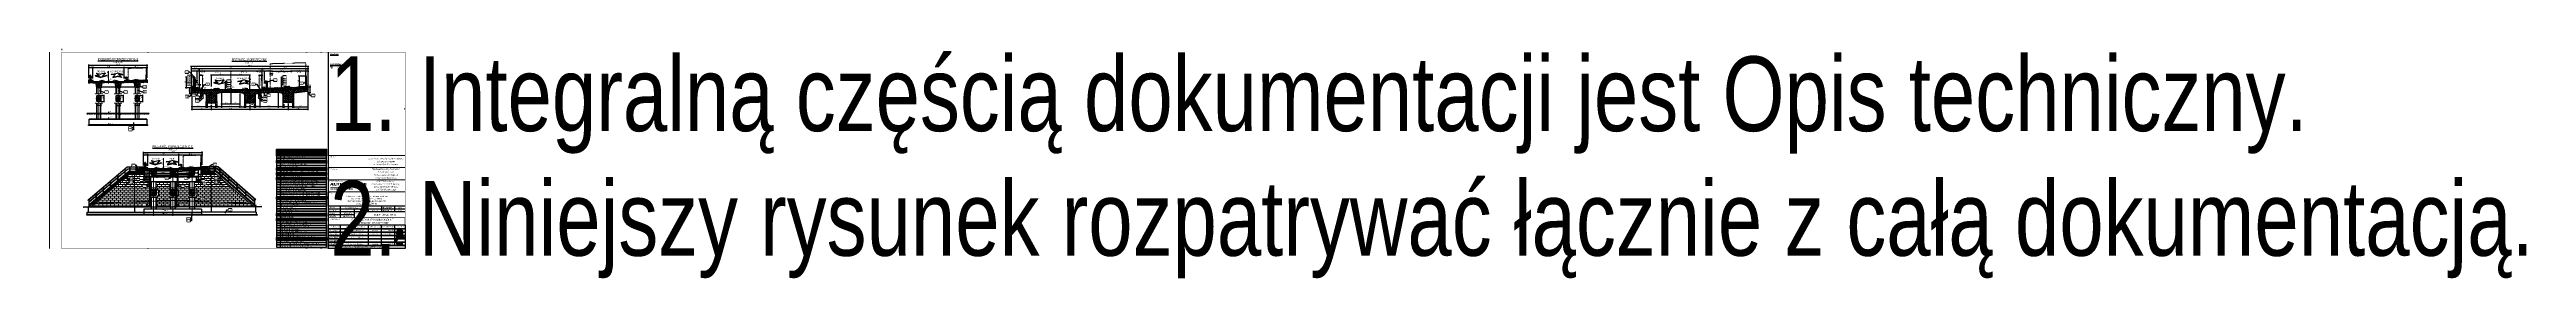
# Paper-space layout '0140_PT_M_WD-68_04_420x0750' of a CAD drawing. Header units: metres. Extents: x 5 to 5160, y -56 to 419.
# The model-space entities are those that its viewports show. They can reach past a viewport. Long polylines and large blocks are cut down to what shows.
import ezdxf
from ezdxf.enums import TextEntityAlignment as Align

# ---------------------------------------------------------------- set-up
doc = ezdxf.new("R2018")
doc.units = ezdxf.units.M
doc.set_wipeout_variables(frame=1)
doc.header["$PDSIZE"] = 0.05
for name, pattern in [('CENTER', [2, 1.25, -0.25, 0.25, -0.25]), ('DASHED', [0.75, 0.5, -0.25]), ('HIDDEN', [0.375, 0.25, -0.125])]:
    doc.linetypes.add(name, pattern=pattern)
for name, color, linetype in [('00RysOpi-T', 2, 'Continuous'), ('00ZieXxx-S', 7, 'Continuous'), ('AII_M_balustrady', 8, 'Continuous'), ('AII_M_bariery', 8, 'Continuous'), ('AII_M_izolacja', 8, 'Continuous'), ('AII_M_konstrukcja beton', 3, 'Continuous'), ('AII_M_krawężnik', 9, 'Continuous'), ('AII_M_opis', 1, 'Continuous'), ('AII_M_opisy do legendy', 2, 'Continuous'), ('AII_M_opisy tytuly', 3, 'Continuous'), ('AII_M_osie główne', 8, 'CENTER'), ('AII_M_podpory', 1, 'Continuous'), ('AII_M_wyposażenie', 8, 'Continuous')]:
    doc.layers.add(name, color=color, linetype=linetype)
for name, color, linetype, lineweight in [('AII_M_konstrukcja 0.00', 8, 'Continuous', 0), ('AII_M_konstrukcja 0.18', 9, 'Continuous', 18), ('AII_M_konstrukcja 0.25', 1, 'Continuous', 25), ('AII_M_konstrukcja 0.50', 3, 'Continuous', 50), ('AII_M_koty wysokościowe', 1, 'Continuous', 18), ('AII_M_kreskowanie', 8, 'Continuous', 0), ('AII_M_kreskowanie skarp', 8, 'Continuous', 0), ('AII_M_legenda', 1, 'Continuous', 25), ('AII_M_linie przerywane', 9, 'DASHED', 18), ('AII_M_nawierzchnia', 9, 'Continuous', 18), ('AII_M_odwodnienie', 8, 'Continuous', 9), ('AII_M_opisy', 1, 'Continuous', 25), ('AII_M_opisy rzedne', 1, 'Continuous', 25), ('AII_M_opisy spadki', 9, 'Continuous', 18), ('AII_M_opisy wymiary', 1, 'Continuous', 25), ('AII_M_osie', 9, 'CENTER', 18), ('AII_M_skarpy', 9, 'Continuous', 18), ('AII_M_skrajnia', 9, 'DASHED', 18), ('AII_M_teren projektowany', 4, 'Continuous', 70), ('AII_M_wymiary', 1, 'Continuous', 25), ('AII_M_wyposazenie', 1, 'Continuous', 25), ('AII_Wydruk_Podpisy', 7, 'Continuous', 35), ('AII_Wydruk_Ramka', 7, 'Continuous', 70), ('AII_Wydruk_Tabelka', 7, 'Continuous', 25)]:
    doc.layers.add(name, color=color, linetype=linetype, lineweight=lineweight)
doc.layers.add('AII_M_opisy rzedne skarpy', color=6, linetype='Continuous', plot=False)
doc.layers.add('AII_Wydruk_Rzutnie', color=7, linetype='Continuous', lineweight=0, plot=False)
doc.layers.get('AII_Wydruk_Rzutnie').off()
doc.styles.add('AII_norm.', font='CDMSIMPL.shx', dxfattribs={"width": 0.7, "bigfont": 'CDMBIGPL.shx'})
doc.styles.add('CDMSTYLE', font='CDMSIMPL.shx', dxfattribs={"width": 0.7, "bigfont": 'CDMBIGPL.shx'})
doc.styles.get("Standard").update_dxf_attribs({"font": 'txt.shx', "width": 0.7})
doc.dimstyles.new('CDM-ME100MM', dxfattribs={"dimscale": 0.1, "dimtxt": 2.5, "dimasz": 1.5, "dimexe": 1.5, "dimexo": 5, "dimgap": 0.5, "dimtad": 1, "dimdec": 0, "dimlfac": 1000, "dimrnd": 1, "dimzin": 9, "dimtxsty": 'CDMSTYLE', "dimblk": 'OBLIQUE', "dimcen": 2.5, "dimdle": 1.5, "dimclrd": 9, "dimclre": 9, "dimclrt": 1, "dimadec": 1, "dimazin": 2, "dimtfac": 1, "dimtdec": 0, "dimtix": 1, "dimtmove": 2, "dimatfit": 3, "dimfxl": 1, "dimtvp": 1, "dimtolj": 1, "dimtzin": 0, "dimlwd": 25, "dimlwe": 25, "dimarcsym": 0})
doc.dimstyles.new('CDM-ME100MM$7', dxfattribs={"dimscale": 0.1, "dimtxt": 2.5, "dimasz": 1.5, "dimexe": 1.5, "dimexo": 5, "dimgap": 0.5, "dimtad": 1, "dimdec": 0, "dimlfac": 1000, "dimrnd": 1, "dimzin": 9, "dimtxsty": 'CDMSTYLE', "dimblk": 'OBLIQUE', "dimcen": 2.5, "dimdle": 1.5, "dimclrd": 9, "dimclre": 9, "dimclrt": 1, "dimadec": 1, "dimazin": 2, "dimtfac": 1, "dimtdec": 0, "dimtix": 1, "dimtmove": 2, "dimatfit": 3, "dimfxl": 1, "dimtvp": 1, "dimtolj": 1, "dimtzin": 0, "dimlwd": 25, "dimlwe": 25, "dimarcsym": 0})
doc.dimstyles.new('CDM-ME50MM', dxfattribs={"dimscale": 0.05, "dimtxt": 2.5, "dimasz": 1.5, "dimexe": 1.5, "dimexo": 5, "dimgap": 0.5, "dimtad": 1, "dimdec": 0, "dimlfac": 1000, "dimrnd": 1, "dimzin": 9, "dimtxsty": 'CDMSTYLE', "dimblk": 'OBLIQUE', "dimcen": 2.5, "dimdle": 1.5, "dimclrd": 9, "dimclre": 9, "dimclrt": 1, "dimadec": 1, "dimazin": 2, "dimtfac": 1, "dimtdec": 0, "dimtix": 1, "dimtmove": 2, "dimatfit": 3, "dimfxl": 1, "dimtvp": 1, "dimtolj": 1, "dimtzin": 0, "dimlwd": 25, "dimlwe": 25, "dimarcsym": 0})
doc.dimstyles.new('CDM-ME50MM$7', dxfattribs={"dimscale": 0.05, "dimtxt": 2.5, "dimasz": 1.5, "dimexe": 1.5, "dimexo": 5, "dimgap": 0.5, "dimtad": 1, "dimdec": 0, "dimlfac": 1000, "dimrnd": 1, "dimzin": 9, "dimtxsty": 'CDMSTYLE', "dimblk": 'OBLIQUE', "dimcen": 2.5, "dimdle": 1.5, "dimclrd": 9, "dimclre": 9, "dimclrt": 1, "dimadec": 1, "dimazin": 2, "dimtfac": 1, "dimtdec": 0, "dimtix": 1, "dimtmove": 2, "dimatfit": 3, "dimfxl": 1, "dimtvp": 1, "dimtolj": 1, "dimtzin": 0, "dimlwd": 25, "dimlwe": 25, "dimarcsym": 0})
pattern_1 = [(327.32008, (8416702.78028, 5771922.91322), (0.06749317, 0.10521251), []), (327.32008, (8416702.79914, 5771922.82687), (0.06749317, 0.10521251), [0.0625, -0.03125])]
pattern_2 = [(327.3201, (8416727.1454, 5772150.65623), (0.0857163, 0.1336199), []), (327.3201, (8416727.16936, 5772150.54657), (0.0857163, 0.1336199), [0.079375, -0.0396875])]
pattern_3 = [(237.32008, (8416696.4665, 5772291.1259), (0.26723977, -0.17143266), []), (237.32008, (8416696.24716, 5772291.078), (0.26723977, -0.17143266), [0.15875, -0.079375])]
pattern_4 = [(327.3201, (8416732.56595, 5772125.83717), (0.0857163, 0.1336199), []), (327.3201, (8416732.5899, 5772125.7275), (0.0857163, 0.1336199), [0.079375, -0.0396875])]
pattern_5 = [(192.32008, (8416702.4845, 5772263.57133), (0.0867147, -0.397041), []), (282.32008, (8416702.4845, 5772263.57133), (0.4837557, -0.3103263), [0.4064, -0.4064])]

# ---------------------------------------------------------------- blocks, each defined once
blk = doc.blocks.new('*U141')
at = {"layer": 'AII_Wydruk_Ramka', "linetype": 'Continuous', "lineweight": 0}
blk.add_line((5, 6), (5, 414), dxfattribs=at)
at = {"layer": 'AII_Wydruk_Ramka', "color": 7, "linetype": 'Continuous', "lineweight": 35}
for p, q in [((30, 419), (31, 419)), ((210, 414), (210, 413)), ((540, 414), (540, 413)), ((570, 414), (570, 413)), ((745, 296), (744, 296)), ((210, 6), (210, 7)), ((540, 6), (540, 7)), ((570, 6), (570, 7))]:
    blk.add_line(p, q, dxfattribs=at)
at = {"layer": 'AII_Wydruk_Ramka', "color": 7, "linetype": 'Continuous', "lineweight": 25}
blk.add_line((585, 414), (585, 6), dxfattribs=at)
at = {"layer": 'AII_Wydruk_Ramka', "linetype": 'Continuous', "lineweight": 0, "const_width": 0.7}
blk.add_lwpolyline([(30, 414), (745, 414), (745, 6), (30, 6)], close=True, dxfattribs=at)
at = {"layer": 'AII_Wydruk_Tabelka', "lineweight": 35, "style": 'CDMSTYLE', "width": 0.8}
blk.add_text('%%UUWAGI:', height=3.5, dxfattribs=at).set_placement((589, 408))
at = {"layer": 'AII_Wydruk_Tabelka', "lineweight": 25, "width": 0.8, "flags": 104}
blk.add_attdef('UWAGI', text='', height=2.5, dxfattribs=at).set_placement((589, 405), align=Align.TOP_LEFT)
blk = doc.blocks.new('Logo Firmy')
at = {"layer": 'AII_Wydruk_Tabelka'}
h = blk.add_hatch(color=252, dxfattribs=at)
h.paths.add_polyline_path([(651.1, 557.2), (650.5, 556.1), (651.6, 556.1)], flags=16)
h.paths.add_polyline_path([(649, 554.6), (649, 554.5), (650, 554.5), (649.9, 554.8), (650.3, 555.5), (651.8, 555.5), (652.1, 554.9), (652.1, 554.7), (652, 554.6), (652, 554.5), (654, 554.5), (653.7, 554.8), (652.3, 558.1), (650.6, 558.1), (650.8, 558), (649.1, 554.7), (649.1, 554.6)])
edge = h.paths.add_edge_path()
edge.add_line((654.2, 555.5), (654.2, 557.9))
edge.add_line((654, 558.1), (654.2, 557.9))
h = blk.add_hatch(color=252, dxfattribs=at)
h.paths.add_polyline_path([(680.6, 552), (649.2, 552), (649.2, 551.6), (680.6, 551.6)])
h.paths.add_polyline_path([(680.6, 552.6), (649.2, 552.6), (649.2, 552.2), (680.6, 552.2)])
edge = h.paths.add_edge_path()
edge.add_line((676.8, 551.2), (676.3, 551.2))
h = blk.add_hatch(color=256, dxfattribs=at)
edge = h.paths.add_edge_path()
edge.add_line((649.2, 550.6), (650.8, 550.6))
edge.add_arc((650.8, 550.2), 0.4, 0, 90, ccw=False)
edge.add_line((651.2, 550.2), (651.2, 550))
edge.add_arc((650.9, 550), 0.3, -90, 0, ccw=False)
edge.add_arc((650.9, 549.4), 0.3, 0, 90, ccw=False)
edge.add_line((651.2, 549.4), (651.2, 549.1))
edge.add_arc((650.8, 549.1), 0.4, -90, 0, ccw=False)
edge.add_line((650.8, 548.7), (649.2, 548.7))
edge.add_line((649.2, 548.7), (649.2, 548.9))
edge.add_line((649.2, 548.9), (649.3, 548.9))
edge.add_line((649.3, 548.9), (649.3, 550.4))
edge.add_line((649.3, 550.4), (649.2, 550.4))
edge.add_line((649.2, 550.4), (649.2, 550.6))
edge = h.paths.add_edge_path(flags=16)
edge.add_line((649.9, 549.6), (650.3, 549.6))
edge.add_arc((650.3, 549.4), 0.2, 0, 90, ccw=False)
edge.add_line((650.5, 549.4), (650.5, 549.2))
edge.add_arc((650.3, 549.2), 0.2, 270, 360, ccw=False)
edge.add_line((650.3, 549), (649.9, 549))
edge.add_line((649.9, 549), (649.9, 549.6))
edge = h.paths.add_edge_path(flags=16)
edge.add_line((649.9, 550.3), (650.3, 550.3))
edge.add_arc((650.3, 550.1), 0.2, 0, 90, ccw=False)
edge.add_line((650.5, 550.1), (650.5, 550))
edge.add_arc((650.3, 550), 0.2, 270, 360, ccw=False)
edge.add_line((650.3, 549.8), (649.9, 549.8))
edge.add_line((649.9, 549.8), (649.9, 550.3))
edge = h.paths.add_edge_path(flags=16)
edge.add_line((650.8, 549.7), (650.9, 549.7))
for color, points in [(256, [(652.3, 548.8), (652.2, 548.9), (652.2, 549.6), (652.2, 550.4), (652.3, 550.5), (652.3, 550.6), (651.4, 550.6), (651.4, 550.5), (651.5, 550.4), (651.5, 549.6), (651.5, 548.9), (651.4, 548.8), (651.4, 548.7), (652.3, 548.7)]), (252, [(659.6, 554.8), (659.5, 554.6), (659.5, 554.6), (659.5, 554.6), (661.2, 554.6), (661.2, 554.6), (661.2, 554.6), (661.1, 554.8), (661.1, 557.6), (662.1, 557.6), (662.2, 557.5), (662.3, 557.5), (662.2, 558.1), (658.6, 558.1), (658.4, 557.5), (658.5, 557.5), (658.7, 557.6), (659.6, 557.6)]), (256, [(670.7, 550.2), (670.7, 550.6), (669, 550.6), (669, 550.5), (669.1, 550.4), (669.1, 548.9), (669, 548.8), (669, 548.7), (670.6, 548.7), (670.8, 549.1), (670.6, 549.1), (670.6, 549), (669.7, 549), (669.7, 549.5), (670.6, 549.5), (670.6, 549.5), (670.6, 549.9), (670.6, 549.9), (669.7, 549.9), (669.7, 550.3), (670.6, 550.3), (670.6, 550.2)]), (256, [(673.3, 550.3), (673.8, 550.3), (673.8, 548.9), (673.7, 548.8), (673.7, 548.7), (674.6, 548.7), (674.6, 548.8), (674.4, 548.9), (674.4, 550.3), (674.9, 550.3), (675, 550.2), (675.1, 550.2), (675, 550.6), (673.2, 550.6), (673.1, 550.2), (673.2, 550.2)]), (256, [(676.3, 551.2), (676.1, 550.7), (676.5, 550.7), (676.8, 551.2)]), (256, [(679.4, 548.7), (680.2, 548.7), (680.2, 548.9), (680.6, 550.4), (680.7, 550.5), (680.7, 550.6), (680.2, 550.6), (680.2, 550.4), (680, 549.4), (679.6, 550.6), (678.9, 550.6), (678.6, 549.4), (678.3, 550.4), (678.3, 550.5), (678.3, 550.6), (677.5, 550.6), (677.5, 550.5), (677.6, 550.4), (678, 548.9), (678, 548.7), (678.7, 548.7), (678.7, 548.9), (679.1, 550), (679.4, 548.9)])]:
    blk.add_hatch(color=color, dxfattribs=at).paths.add_polyline_path(points)
h = blk.add_hatch(color=256, dxfattribs=at)
edge = h.paths.add_edge_path()
edge.add_line((653.1, 548.7), (654, 548.7))
edge.add_arc((654, 549.3), 0.55, 270, 360)
edge.add_line((654.6, 549.3), (654.6, 550.5))
edge.add_line((654.6, 550.5), (654.6, 550.5))
edge.add_line((654.6, 550.5), (654.6, 550.6))
edge.add_line((654.6, 550.6), (654.2, 550.6))
edge.add_line((654.2, 550.6), (654.2, 550.5))
edge.add_line((654.2, 550.5), (654.3, 550.5))
edge.add_line((654.3, 550.5), (654.3, 549.1))
edge.add_arc((654.2, 549.1), 0.1, -90, 0, ccw=False)
edge.add_line((654.2, 549), (653.4, 549))
edge.add_arc((653.4, 549.1), 0.1, 180, 270, ccw=False)
edge.add_line((653.3, 549.1), (653.3, 550.5))
edge.add_line((653.3, 550.5), (653.4, 550.5))
edge.add_line((653.4, 550.5), (653.4, 550.6))
edge.add_line((653.4, 550.6), (652.5, 550.6))
edge.add_line((652.5, 550.6), (652.5, 550.5))
edge.add_line((652.5, 550.5), (652.6, 550.5))
edge.add_line((652.6, 550.5), (652.6, 549.3))
edge.add_arc((653.1, 549.3), 0.55, 180, 270)
h = blk.add_hatch(color=252, dxfattribs=at)
edge = h.paths.add_edge_path()
edge.add_line((657.4, 558.1), (658.3, 558.1))
edge.add_line((658.3, 558.1), (658.2, 558))
edge.add_line((658.2, 558), (658.2, 555.5))
edge.add_arc((657.2, 555.5), 1, -90, 0, ccw=False)
edge.add_line((657.2, 554.5), (655.2, 554.5))
edge.add_arc((655.2, 555.5), 1, 180, 270, ccw=False)
edge.add_line((654.2, 555.5), (654.2, 557.9))
edge.add_line((654.2, 557.9), (654, 558.1))
edge.add_line((654, 558.1), (655.8, 558.1))
edge.add_line((655.8, 558.1), (655.6, 557.9))
edge.add_line((655.6, 557.9), (655.6, 555.4))
edge.add_arc((655.9, 555.4), 0.3, 180, 270)
edge.add_line((655.9, 555.1), (657.2, 555.1))
edge.add_arc((657.2, 555.4), 0.3, 270, 360)
edge.add_line((657.5, 555.4), (657.5, 557.9))
edge.add_line((657.5, 557.9), (657.4, 558.1))
edge = h.paths.add_edge_path()
edge.add_line((658.6, 558.1), (658.4, 557.5))
edge.add_line((658.5, 557.5), (658.4, 557.5))
edge.add_line((654, 554.5), (653.7, 554.8))
h = blk.add_hatch(color=256, dxfattribs=at)
edge = h.paths.add_edge_path()
edge.add_line((656.2, 548.7), (657.1, 548.7))
edge.add_line((657.1, 548.7), (656.6, 549.5))
edge.add_line((656.6, 549.5), (656.7, 549.5))
edge.add_arc((656.7, 549.7), 0.2, 269.8739, 360)
edge.add_line((656.9, 549.7), (656.9, 550.2))
edge.add_arc((656.5, 550.2), 0.4, 0, 90)
edge.add_line((656.5, 550.6), (654.8, 550.6))
edge.add_line((654.8, 550.6), (654.8, 550.4))
edge.add_line((654.8, 550.4), (654.9, 550.4))
edge.add_line((654.9, 550.4), (654.9, 548.9))
edge.add_line((654.9, 548.9), (654.8, 548.9))
edge.add_line((654.8, 548.9), (654.8, 548.7))
edge.add_line((654.8, 548.7), (655.7, 548.7))
edge.add_line((655.7, 548.7), (655.7, 548.9))
edge.add_line((655.7, 548.9), (655.6, 548.9))
edge.add_line((655.6, 548.9), (655.6, 549.6))
edge.add_line((655.6, 549.6), (655.9, 549.6))
edge.add_line((655.9, 549.6), (656.2, 548.8))
edge.add_line((656.2, 548.8), (656.2, 548.7))
edge = h.paths.add_edge_path(flags=16)
edge.add_line((655.6, 550.3), (656, 550.3))
edge.add_arc((656, 550.1), 0.2, 0, 90, ccw=False)
edge.add_line((656.2, 550.1), (656.2, 550))
edge.add_arc((656, 550), 0.2, 270, 360, ccw=False)
edge.add_line((656, 549.8), (655.6, 549.8))
edge.add_line((655.6, 549.8), (655.6, 550.3))
h = blk.add_hatch(color=256, dxfattribs=at)
edge = h.paths.add_edge_path(flags=16)
edge.add_arc((658.1, 550.1), 0.2, 90, 180)
edge.add_line((657.9, 550.1), (657.9, 549.3))
edge.add_arc((658.1, 549.3), 0.2, 180, 270)
edge.add_line((658.1, 549.1), (658.4, 549.1))
edge.add_arc((658.4, 549.3), 0.2, 270, 360)
edge.add_line((658.6, 549.3), (658.6, 550.1))
edge.add_arc((658.4, 550.1), 0.2, 0, 90)
edge.add_line((658.4, 550.3), (658.1, 550.3))
edge = h.paths.add_edge_path()
edge.add_arc((658.8, 550.2), 0.4, 0, 90)
edge.add_line((658.8, 550.6), (657.6, 550.6))
edge.add_arc((657.6, 550.2), 0.4, 90, 180)
edge.add_line((657.2, 550.2), (657.2, 549.1))
edge.add_arc((657.6, 549.1), 0.4, 180, 270)
edge.add_line((657.6, 548.7), (658.8, 548.7))
edge.add_arc((658.8, 549.1), 0.4, 270, 360)
edge.add_line((659.2, 549.1), (659.2, 550.2))
h = blk.add_hatch(color=256, dxfattribs=at)
edge = h.paths.add_edge_path(flags=16)
edge.add_arc((661.4, 549.9), 0.2, 270, 360)
edge.add_line((661.6, 549.9), (661.6, 550.1))
edge.add_arc((661.4, 550.1), 0.2, 0, 90)
edge.add_line((661.4, 550.3), (661, 550.3))
edge.add_line((661, 550.3), (661, 549.7))
edge.add_line((661, 549.7), (661.4, 549.7))
edge = h.paths.add_edge_path()
edge.add_line((661, 549.4), (661.9, 549.4))
edge.add_arc((661.9, 549.8), 0.4, 270, 360)
edge.add_line((662.3, 549.8), (662.3, 550.2))
edge.add_arc((661.9, 550.2), 0.4, 0, 90)
edge.add_line((661.9, 550.6), (660.2, 550.6))
edge.add_line((660.2, 550.6), (660.2, 550.4))
edge.add_line((660.2, 550.4), (660.3, 550.4))
edge.add_line((660.3, 550.4), (660.3, 548.9))
edge.add_line((660.3, 548.9), (660.2, 548.9))
edge.add_line((660.2, 548.9), (660.2, 548.7))
edge.add_line((660.2, 548.7), (661.1, 548.7))
edge.add_line((661.1, 548.7), (661.1, 548.9))
edge.add_line((661.1, 548.9), (661, 548.9))
edge.add_line((661, 548.9), (661, 549.4))
h = blk.add_hatch(color=256, dxfattribs=at)
edge = h.paths.add_edge_path()
edge.add_line((663.8, 548.7), (664.7, 548.7))
edge.add_line((664.7, 548.7), (664.3, 549.5))
edge.add_line((664.3, 549.5), (664.4, 549.5))
edge.add_arc((664.4, 549.7), 0.2, 269.8739, 360)
edge.add_line((664.6, 549.7), (664.6, 550.2))
edge.add_arc((664.2, 550.2), 0.4, 0, 90)
edge.add_line((664.2, 550.6), (662.5, 550.6))
edge.add_line((662.5, 550.6), (662.5, 550.4))
edge.add_line((662.5, 550.4), (662.6, 550.4))
edge.add_line((662.6, 550.4), (662.6, 548.9))
edge.add_line((662.6, 548.9), (662.5, 548.9))
edge.add_line((662.5, 548.9), (662.5, 548.7))
edge.add_line((662.5, 548.7), (663.4, 548.7))
edge.add_line((663.4, 548.7), (663.4, 548.9))
edge.add_line((663.4, 548.9), (663.3, 548.9))
edge.add_line((663.3, 548.9), (663.3, 549.6))
edge.add_line((663.3, 549.6), (663.5, 549.6))
edge.add_line((663.5, 549.6), (663.8, 548.8))
edge.add_line((663.8, 548.8), (663.8, 548.7))
edge = h.paths.add_edge_path(flags=16)
edge.add_line((663.3, 550.3), (663.7, 550.3))
edge.add_arc((663.7, 550.1), 0.2, 0, 90, ccw=False)
edge.add_line((663.9, 550.1), (663.9, 550))
edge.add_arc((663.7, 550), 0.2, 270, 360, ccw=False)
edge.add_line((663.7, 549.8), (663.3, 549.8))
edge.add_line((663.3, 549.8), (663.3, 550.3))
h = blk.add_hatch(color=252, dxfattribs=at)
h.paths.add_polyline_path([(663.5, 558.1, 0.431061), (662.7, 557.3), (662.7, 555.3, 0.414214), (663.5, 554.5), (666, 554.5, 0.414214), (666.8, 555.3), (666.8, 557.3, 0.431061), (666.1, 558.1)])
h.paths.add_polyline_path([(665.1, 557.6, -0.414214), (665.4, 557.3), (665.4, 555.4, -0.414214), (665.1, 555.1), (664.4, 555.1, -0.414214), (664.1, 555.4), (664.1, 557.3, -0.414214), (664.4, 557.6)], flags=16)
h = blk.add_hatch(color=256, dxfattribs=at)
edge = h.paths.add_edge_path(flags=16)
edge.add_arc((665.7, 550.1), 0.2, 90, 180)
edge.add_line((665.5, 550.1), (665.5, 549.3))
edge.add_arc((665.7, 549.3), 0.2, 180, 270)
edge.add_line((665.7, 549.1), (666, 549.1))
edge.add_arc((666, 549.3), 0.2, 270, 360)
edge.add_line((666.2, 549.3), (666.2, 550.1))
edge.add_arc((666, 550.1), 0.2, 0, 90)
edge.add_line((666, 550.3), (665.7, 550.3))
edge = h.paths.add_edge_path()
edge.add_arc((666.5, 550.2), 0.4, 0, 90)
edge.add_line((666.5, 550.6), (665.2, 550.6))
edge.add_arc((665.2, 550.2), 0.4, 90, 180)
edge.add_line((664.8, 550.2), (664.8, 549.1))
edge.add_arc((665.2, 549.1), 0.4, 180, 270)
edge.add_line((665.2, 548.7), (666.5, 548.7))
edge.add_arc((666.5, 549.1), 0.4, 270, 360)
edge.add_line((666.9, 549.1), (666.9, 550.2))
h = blk.add_hatch(color=256, dxfattribs=at)
edge = h.paths.add_edge_path()
edge.add_line((667.1, 548.7), (668.3, 548.7))
edge.add_arc((668.3, 549.1), 0.4, 270, 360)
edge.add_line((668.7, 549.1), (668.7, 550.4))
edge.add_line((668.7, 550.4), (668.8, 550.5))
edge.add_line((668.8, 550.5), (668.8, 550.6))
edge.add_line((668.8, 550.6), (667.9, 550.6))
edge.add_line((667.9, 550.6), (667.9, 550.5))
edge.add_line((667.9, 550.5), (668, 550.4))
edge.add_line((668, 550.4), (668, 549.2))
edge.add_arc((667.8, 549.2), 0.2, 270, 360, ccw=False)
edge.add_line((667.8, 549), (667.3, 549))
edge.add_line((667.3, 549), (667.2, 549.1))
edge.add_line((667.2, 549.1), (667.1, 549.1))
edge.add_line((667.1, 549.1), (667.1, 548.7))
h = blk.add_hatch(color=252, dxfattribs=at)
edge = h.paths.add_edge_path()
edge.add_line((667.3, 555.3), (667.6, 555.1))
edge.add_line((667.6, 555.1), (669.4, 555.1))
edge.add_arc((669.4, 555.3), 0.2, 270, 360)
edge.add_line((669.6, 555.3), (669.6, 555.5))
edge.add_arc((669.4, 555.5), 0.2, 0, 90)
edge.add_line((669.4, 555.7), (667.9, 555.7))
edge.add_arc((667.9, 556.3), 0.6, 180, 270, ccw=False)
edge.add_line((667.3, 556.3), (667.3, 557.5))
edge.add_arc((667.9, 557.5), 0.6, 90, 180, ccw=False)
edge.add_line((667.9, 558.1), (670.8, 558.1))
edge.add_line((670.8, 558.1), (670.9, 557.5))
edge.add_line((670.9, 557.5), (670.7, 557.6))
edge.add_line((670.7, 557.6), (668.9, 557.6))
edge.add_arc((668.9, 557.4), 0.2, 90, 180)
edge.add_line((668.7, 557.4), (668.7, 557.2))
edge.add_arc((668.9, 557.2), 0.2, 180, 270)
edge.add_line((668.9, 557), (670.3, 557))
edge.add_arc((670.3, 556.3), 0.7, 0, 90, ccw=False)
edge.add_line((671, 556.3), (671, 555.3))
edge.add_arc((670.3, 555.3), 0.7, -90, 0, ccw=False)
edge.add_line((670.3, 554.6), (667.4, 554.6))
edge.add_line((667.4, 554.6), (667.3, 555.3))
h = blk.add_hatch(color=256, dxfattribs=at)
h.paths.add_polyline_path([(671.7, 548.9), (671.7, 549.3), (671.9, 549.5), (672.3, 548.8), (672.2, 548.7), (673.2, 548.7), (673.2, 548.8), (673.1, 548.9), (672.4, 550.1), (672.7, 550.5), (672.8, 550.5), (672.8, 550.6), (672.3, 550.6), (672.3, 550.4), (671.7, 549.8), (671.7, 550.4), (671.8, 550.5), (671.8, 550.6), (670.9, 550.6), (670.9, 550.5), (671, 550.4), (671, 548.9), (670.9, 548.8), (670.9, 548.7), (671.8, 548.7), (671.8, 548.8)])
edge = h.paths.add_edge_path()
edge.add_line((673.3, 550.3), (673.2, 550.2))
edge.add_line((673.1, 550.2), (673.2, 550.2))
edge.add_line((673.2, 550.6), (673.1, 550.2))
h = blk.add_hatch(color=252, dxfattribs=at)
h.paths.add_polyline_path([(672.4, 554.6), (672.5, 554.9), (672.5, 557.6), (671.6, 557.6), (671.4, 557.5), (671.3, 557.5), (671.4, 558.1), (675, 558.1), (675.2, 557.5), (675.1, 557.5), (674.9, 557.6), (674, 557.6), (674, 554.9), (674, 554.6), (674.1, 554.6), (674.1, 554.6), (672.3, 554.6), (672.3, 554.6)])
edge = h.paths.add_edge_path()
edge.add_line((675.3, 554.6), (675.3, 554.5))
h = blk.add_hatch(color=252, dxfattribs=at)
edge = h.paths.add_edge_path(flags=16)
edge.add_arc((677.8, 557.4), 0.2, 0, 90)
edge.add_line((677.8, 557.6), (677, 557.6))
edge.add_line((677, 557.6), (677, 556.7))
edge.add_line((677, 556.7), (677.8, 556.7))
edge.add_arc((677.8, 556.9), 0.2, 270, 360)
edge.add_line((678, 556.9), (678, 557.4))
edge = h.paths.add_edge_path()
edge.add_line((675.3, 558.1), (678.9, 558.1))
edge.add_arc((678.9, 557.5), 0.6, 0, 90, ccw=False)
edge.add_line((679.5, 557.5), (679.5, 556.4))
edge.add_arc((679.2, 556.4), 0.3, 270, 360, ccw=False)
edge.add_line((679.2, 556.1), (678.9, 556.1))
edge.add_line((678.9, 556.1), (679.7, 554.7))
edge.add_line((679.7, 554.7), (679.6, 554.6))
edge.add_line((679.6, 554.6), (679.6, 554.5))
edge.add_line((679.6, 554.5), (678.1, 554.5))
edge.add_line((678.1, 554.5), (677.4, 556.1))
edge.add_line((677.4, 556.1), (676.9, 556.1))
edge.add_line((676.9, 556.1), (676.9, 555))
edge.add_line((676.9, 555), (677, 554.6))
edge.add_line((677, 554.6), (677.1, 554.6))
edge.add_line((677.1, 554.6), (677.1, 554.5))
edge.add_line((677.1, 554.5), (675.3, 554.5))
edge.add_line((675.3, 554.5), (675.3, 554.6))
edge.add_line((675.3, 554.6), (675.4, 554.6))
edge.add_line((675.4, 554.6), (675.5, 554.9))
edge.add_line((675.5, 554.9), (675.5, 557.9))
edge.add_line((675.5, 557.9), (675.3, 558.1))
edge = h.paths.add_edge_path()
edge.add_line((679.8, 554.7), (679.7, 554.7))
h = blk.add_hatch(color=256, dxfattribs=at)
edge = h.paths.add_edge_path(flags=16)
edge.add_arc((676.2, 550.1), 0.2, 90, 180)
edge.add_line((676, 550.1), (676, 549.3))
edge.add_arc((676.2, 549.3), 0.2, 180, 270)
edge.add_line((676.2, 549.1), (676.4, 549.1))
edge.add_arc((676.4, 549.3), 0.2, 270, 360)
edge.add_line((676.6, 549.3), (676.6, 550.1))
edge.add_arc((676.4, 550.1), 0.2, 0, 90)
edge.add_line((676.4, 550.3), (676.2, 550.3))
edge = h.paths.add_edge_path()
edge.add_arc((676.9, 550.2), 0.4, 0, 90)
edge.add_line((676.9, 550.6), (675.7, 550.6))
edge.add_arc((675.7, 550.2), 0.4, 90, 180)
edge.add_line((675.3, 550.2), (675.3, 549.1))
edge.add_arc((675.7, 549.1), 0.4, 180, 270)
edge.add_line((675.7, 548.7), (676.9, 548.7))
edge.add_arc((676.9, 549.1), 0.4, 270, 360)
edge.add_line((677.3, 549.1), (677.3, 550.2))
h = blk.add_hatch(color=252, dxfattribs=at)
h.paths.add_polyline_path([(681.7, 557.2), (681.2, 556.1), (682.2, 556.1)], flags=0)
h.paths.add_polyline_path([(679.6, 554.6), (679.6, 554.5), (680.6, 554.5), (680.6, 554.8), (680.9, 555.5), (682.4, 555.5), (682.7, 554.9), (682.7, 554.7), (682.7, 554.6), (682.7, 554.6), (684.6, 554.6), (684.4, 554.8), (683, 558.1), (681.3, 558.1), (681.4, 558), (679.8, 554.7), (679.7, 554.7)], flags=16)
edge = h.paths.add_edge_path()
edge.add_line((684.7, 558.1), (684.7, 558.1))
edge.add_line((684.8, 558.1), (684.7, 558.1))
edge.add_line((684.7, 554.6), (684.7, 554.5))
edge.add_line((684.8, 554.6), (684.7, 554.6))
edge.add_line((684.9, 554.9), (684.8, 554.6))
edge.add_line((684.9, 557.8), (684.9, 554.9))
edge.add_line((684.8, 558.1), (684.9, 557.8))
edge.add_arc((679.2, 556.4), 0.3, 270, 360)
edge.add_line((679.5, 557.5), (679.5, 556.4))
h = blk.add_hatch(color=252, dxfattribs=at)
h.paths.add_polyline_path([(699.6, 551.7), (699, 551.7), (699, 551.2), (699.6, 551.2)])
h.paths.add_polyline_path([(696.8, 551.7), (696.2, 551.7), (696.2, 551.2), (696.8, 551.2)])
h.paths.add_polyline_path([(692, 552.6), (691.9, 552.3), (692.1, 552.3), (692.1, 552.3), (692.7, 552.3), (691.9, 551.2), (693.5, 551.2), (693.6, 551.6), (693.5, 551.6), (693.5, 551.5), (692.8, 551.5), (693.6, 552.6)])
edge = h.paths.add_edge_path()
edge.add_line((697.9, 552.6), (697.4, 552.6))
edge.add_arc((697.4, 552.3), 0.3, 90, 180)
edge.add_line((697.1, 552.3), (697.1, 551.5))
edge.add_arc((697.4, 551.5), 0.3, 180, 270)
edge.add_line((697.4, 551.2), (697.9, 551.2))
edge.add_line((697.9, 551.2), (698.4, 551.2))
edge.add_arc((698.4, 551.5), 0.3, 270, 360)
edge.add_line((698.7, 551.5), (698.7, 552.3))
edge.add_arc((698.4, 552.3), 0.3, 0, 90)
edge.add_line((698.4, 552.6), (697.9, 552.6))
edge = h.paths.add_edge_path(flags=16)
edge.add_arc((697.8, 552.2), 0.1, 90, 180)
edge.add_line((697.7, 552.2), (697.7, 551.6))
edge.add_arc((697.8, 551.6), 0.1, 180, 270)
edge.add_line((697.8, 551.5), (698, 551.5))
edge.add_arc((698, 551.6), 0.1, 270, 360)
edge.add_line((698.1, 551.6), (698.1, 552.2))
edge.add_arc((698, 552.2), 0.1, 0, 90)
edge.add_line((698, 552.3), (697.8, 552.3))
edge = h.paths.add_edge_path()
edge.add_line((695.1, 552.6), (694.6, 552.6))
edge.add_arc((694.6, 552.3), 0.3, 90, 180)
edge.add_line((694.3, 552.3), (694.3, 551.5))
edge.add_arc((694.6, 551.5), 0.3, 180, 270)
edge.add_line((694.6, 551.2), (695.1, 551.2))
edge.add_line((695.1, 551.2), (695.6, 551.2))
edge.add_arc((695.6, 551.5), 0.3, 270, 360)
edge.add_line((695.9, 551.5), (695.9, 552.3))
edge.add_arc((695.6, 552.3), 0.3, 0, 90)
edge.add_line((695.6, 552.6), (695.1, 552.6))
edge = h.paths.add_edge_path(flags=16)
edge.add_arc((695, 552.2), 0.1, 90, 180)
edge.add_line((694.9, 552.2), (694.9, 551.6))
edge.add_arc((695, 551.6), 0.1, 180, 270)
edge.add_line((695, 551.5), (695.2, 551.5))
edge.add_arc((695.2, 551.6), 0.1, 270, 360)
edge.add_line((695.3, 551.6), (695.3, 552.2))
edge.add_arc((695.2, 552.2), 0.1, 0, 90)
edge.add_line((695.2, 552.3), (695, 552.3))
edge = h.paths.add_edge_path()
edge.add_line((690.6, 551.4), (690.6, 551.2))
edge.add_line((690.6, 551.2), (691.2, 551.2))
edge.add_line((691.2, 551.2), (691.2, 551.4))
edge.add_line((691.2, 551.4), (691.2, 552.3))
edge.add_arc((690.9, 552.3), 0.3, 0, 90)
edge.add_line((690.9, 552.6), (689.7, 552.6))
edge.add_arc((689.7, 552.5), 0.1, 90, 180)
edge.add_line((689.6, 552.5), (689.6, 552.3))
edge.add_line((689.6, 552.3), (689.8, 552.3))
edge.add_line((689.8, 552.3), (690.5, 552.3))
edge.add_arc((690.5, 552.2), 0.1, 0, 90, ccw=False)
edge.add_line((690.6, 552.2), (690.6, 552.2))
edge.add_arc((690.5, 552.2), 0.1, -90, 0, ccw=False)
edge.add_line((690.5, 552.1), (689.8, 552.1))
edge.add_arc((689.8, 551.8), 0.3, 90, 180)
edge.add_line((689.5, 551.8), (689.5, 551.5))
edge.add_arc((689.8, 551.5), 0.3, 180, 270)
edge.add_line((689.8, 551.2), (690.5, 551.2))
edge.add_arc((690.5, 551.3), 0.1, 270, 315.8359)
edge.add_line((690.5, 551.3), (690.6, 551.4))
edge = h.paths.add_edge_path(flags=16)
edge.add_arc((690.5, 551.6), 0.1, 270, 360)
edge.add_line((690.6, 551.6), (690.6, 551.8))
edge.add_arc((690.5, 551.8), 0.1, 0, 90)
edge.add_line((690.5, 551.9), (690.2, 551.9))
edge.add_arc((690.2, 551.8), 0.1, 90, 180)
edge.add_line((690.1, 551.8), (690.1, 551.6))
edge.add_arc((690.2, 551.6), 0.1, 180, 270)
edge.add_line((690.2, 551.5), (690.5, 551.5))
h.paths.add_polyline_path([(686.9, 552.9), (686.8, 553), (687.5, 553), (687.5, 552.4), (687.6, 552.4), (687.6, 552.2), (687.5, 552.1), (687.5, 551.4), (687.6, 551.2), (686.8, 551.2), (686.9, 551.4), (686.9, 552), (686.8, 551.9), (686.8, 552.1), (686.9, 552.2)])
h.paths.add_polyline_path([(685.8, 553.1), (685.7, 552.7), (686, 552.7), (686.3, 553.1)])
edge = h.paths.add_edge_path()
edge.add_line((685.9, 552.6), (685.3, 552.6))
edge.add_arc((685.3, 552.3), 0.3, 90, 180)
edge.add_line((685, 552.3), (685, 551.5))
edge.add_arc((685.3, 551.5), 0.3, 180, 270)
edge.add_line((685.3, 551.2), (685.9, 551.2))
edge.add_line((685.9, 551.2), (686.4, 551.2))
edge.add_arc((686.4, 551.5), 0.3, 270, 360)
edge.add_line((686.7, 551.5), (686.7, 552.3))
edge.add_arc((686.4, 552.3), 0.3, 0, 90)
edge.add_line((686.4, 552.6), (685.9, 552.6))
edge = h.paths.add_edge_path(flags=16)
edge.add_arc((685.7, 552.2), 0.1, 90, 180)
edge.add_line((685.6, 552.2), (685.6, 551.6))
edge.add_arc((685.7, 551.6), 0.1, 180, 270)
edge.add_line((685.7, 551.5), (686, 551.5))
edge.add_arc((686, 551.6), 0.1, 270, 360)
edge.add_line((686.1, 551.6), (686.1, 552.2))
edge.add_arc((686, 552.2), 0.1, 0, 90)
edge.add_line((686, 552.3), (685.7, 552.3))
edge = h.paths.add_edge_path()
edge.add_line((683.8, 552.5), (683.9, 552.6))
edge.add_line((683.9, 552.6), (684.5, 552.6))
edge.add_arc((684.5, 552.3), 0.3, 0, 90, ccw=False)
edge.add_line((684.8, 552.3), (684.8, 551.5))
edge.add_arc((684.5, 551.5), 0.3, -90, 0, ccw=False)
edge.add_line((684.5, 551.2), (683.9, 551.2))
edge.add_line((683.9, 551.2), (683.9, 551.3))
edge.add_line((683.9, 551.3), (683.8, 551.3))
edge.add_line((683.8, 551.3), (683.8, 550.9))
edge.add_line((683.8, 550.9), (683.9, 550.8))
edge.add_line((683.9, 550.8), (683.2, 550.8))
edge.add_line((683.2, 550.8), (683.2, 552.4))
edge.add_line((683.2, 552.4), (683.2, 552.6))
edge.add_line((683.2, 552.6), (683.8, 552.6))
edge.add_line((683.8, 552.6), (683.8, 552.5))
edge.add_line((683.8, 552.5), (683.8, 552.5))
edge = h.paths.add_edge_path(flags=16)
edge.add_arc((683.9, 552.2), 0.1, 90, 180)
edge.add_line((683.8, 552.2), (683.8, 551.6))
edge.add_arc((683.9, 551.6), 0.1, 180, 270)
edge.add_line((683.9, 551.5), (684.1, 551.5))
edge.add_arc((684.1, 551.6), 0.1, 270, 360)
edge.add_line((684.2, 551.6), (684.2, 552.2))
edge.add_arc((684.1, 552.2), 0.1, 0, 90)
edge.add_line((684.1, 552.3), (683.9, 552.3))
edge = h.paths.add_edge_path()
edge.add_line((682.9, 552.7), (683, 552.7))
edge.add_line((683, 552.7), (683, 553))
edge.add_line((683, 553), (681.7, 553))
edge.add_arc((681.7, 552.7), 0.3, 90, 180)
edge.add_line((681.4, 552.7), (681.4, 552.1))
edge.add_arc((681.7, 552.1), 0.3, 180, 270)
edge.add_line((681.7, 551.8), (682.3, 551.8))
edge.add_arc((682.3, 551.7), 0.1, 0, 90, ccw=False)
edge.add_line((682.4, 551.7), (682.4, 551.6))
edge.add_arc((682.3, 551.6), 0.1, -90, 0, ccw=False)
edge.add_line((682.3, 551.5), (681.7, 551.5))
edge.add_line((681.7, 551.5), (681.4, 551.6))
edge.add_line((681.4, 551.6), (681.5, 551.2))
edge.add_line((681.5, 551.2), (682.7, 551.2))
edge.add_arc((682.7, 551.5), 0.3, 270, 360)
edge.add_line((683, 551.5), (683, 552.2))
edge.add_arc((682.7, 552.2), 0.3, 0, 90)
edge.add_line((682.7, 552.5), (682.1, 552.5))
edge.add_arc((682.1, 552.6), 0.1, 180, 270, ccw=False)
edge.add_line((682, 552.6), (682, 552.6))
edge.add_arc((682.1, 552.6), 0.1, 90, 180, ccw=False)
edge.add_line((682.1, 552.7), (682.9, 552.7))
h.paths.add_polyline_path([(688.7, 552.4), (688.4, 552.1), (688.4, 553), (687.7, 553), (687.8, 552.9), (687.8, 551.4), (687.7, 551.2), (688.4, 551.2), (688.4, 551.4), (688.4, 551.8), (688.5, 551.8), (688.8, 551.2), (689.5, 551.2), (689, 552.2), (689, 552.3), (689.3, 552.6), (688.8, 552.6)])
h = blk.add_hatch(color=252, dxfattribs=at)
edge = h.paths.add_edge_path(flags=16)
edge.add_arc((687.1, 557.3), 0.3, 0, 90)
edge.add_line((687.1, 557.6), (686.3, 557.6))
edge.add_line((686.3, 557.6), (686.3, 555.1))
edge.add_line((686.3, 555.1), (687.1, 555.1))
edge.add_arc((687.1, 555.4), 0.3, 270, 360)
edge.add_line((687.4, 555.4), (687.4, 557.3))
edge = h.paths.add_edge_path()
edge.add_arc((688.1, 555.3), 0.8, 270, 360)
edge.add_line((688.9, 555.3), (688.9, 557.3))
edge.add_arc((688.1, 557.3), 0.8, 0, 90)
edge.add_line((688.1, 558.1), (684.7, 558.1))
edge.add_line((684.7, 558.1), (684.7, 558.1))
edge.add_line((684.7, 558.1), (684.8, 558.1))
edge.add_line((684.8, 558.1), (684.9, 557.8))
edge.add_line((684.9, 557.8), (684.9, 554.9))
edge.add_line((684.9, 554.9), (684.8, 554.6))
edge.add_line((684.8, 554.6), (684.7, 554.6))
edge.add_line((684.7, 554.6), (684.7, 554.5))
edge.add_line((684.7, 554.5), (688.1, 554.5))
edge = h.paths.add_edge_path()
edge.add_line((689, 554.5), (689, 554.6))
edge.add_line((689.1, 554.7), (689, 554.6))
edge.add_line((689.1, 554.7), (689.1, 554.7))
h = blk.add_hatch(color=252, dxfattribs=at)
h.paths.add_polyline_path([(691.1, 557.2), (690.5, 556.1), (691.6, 556.1)], flags=16)
h.paths.add_polyline_path([(689, 554.6), (689, 554.5), (690, 554.5), (689.9, 554.8), (690.3, 555.5), (691.8, 555.5), (692.1, 554.9), (692.1, 554.7), (692, 554.6), (692, 554.6), (694, 554.6), (693.7, 554.8), (692.3, 558.1), (690.6, 558.1), (690.8, 558), (689.1, 554.7), (689.1, 554.7)])
h = blk.add_hatch(color=252, dxfattribs=at)
h.paths.add_polyline_path([(697.7, 558.1), (699.5, 558.1), (699.4, 558), (699.4, 554.8), (699.5, 554.5), (697.7, 554.5), (697.8, 554.8), (697.8, 558)])
h.paths.add_polyline_path([(695.5, 558.1), (697.3, 558.1), (697.2, 558), (697.2, 554.8), (697.3, 554.5), (695.5, 554.5), (695.7, 554.8), (695.7, 558)])
blk = doc.blocks.new('Tabliczka_AutostradaII')
at = {"layer": 'AII_Wydruk_Tabelka', "lineweight": 18}
blk.add_lwpolyline([(0, 0), (-160, 0), (-160, 25), (0, 25)], dxfattribs=at)
at = {"layer": 'AII_Wydruk_Tabelka', "xscale": 1.5, "yscale": 1.5, "zscale": 1.5}
blk.add_blockref('Logo Firmy', (-1129.6, -819), dxfattribs=at)
at = {"layer": 'AII_Wydruk_Tabelka', "lineweight": 18, "style": 'CDMSTYLE', "width": 0.8}
blk.add_text('BIURO PROJEKTOWE:', height=2, dxfattribs=at).set_placement((-158.7, 21.7))
at = {"layer": 'AII_Wydruk_Tabelka', "lineweight": 25, "insert": (-40, 12.5), "char_height": 2.8, "width": 80, "attachment_point": 5, "line_spacing_factor": 1.2, "style": 'CDMSTYLE'}
blk.add_mtext('{\\Q10;AUTOSTRADA II Sp. z o.o.\\P40-467 Katowice, ul. 73 Pułku Piechoty 1\\Ptel./fax. (32) 735-20-55; 735-21-41\\Pe-mail: biuro@autostradaii.pl}', dxfattribs=at)
blk = doc.blocks.new('Tabliczka_GDDKiA_Warszawa2')
at = {"layer": 'AII_Wydruk_Tabelka', "color": 7, "lineweight": 18}
blk.add_lwpolyline([(0, 25), (-160, 25), (-160, 0), (0, 0)], dxfattribs=at)
at = {"layer": 'AII_Wydruk_Tabelka', "lineweight": 18, "style": 'CDMSTYLE', "width": 0.8}
blk.add_text('INWESTOR:', height=2, dxfattribs=at).set_placement((-158.7, 21.7))
at = {"layer": 'AII_Wydruk_Tabelka', "lineweight": 25, "insert": (-40, 12.5), "char_height": 3, "width": 80, "attachment_point": 5, "line_spacing_factor": 1.2, "style": 'CDMSTYLE'}
blk.add_mtext('{\\Q10;Generalny Dyrektor Dróg Krajowych i Autostrad \\Pz siedzibą w Warszawie\\Pul. Wronia 53, 00-874 Warszawa}', dxfattribs=at)
blk = doc.blocks.new('Tabliczka_Intercor')
at = {"layer": 'AII_Wydruk_Tabelka', "lineweight": 18}
blk.add_lwpolyline([(0, 0), (-160, 0), (-160, 25), (0, 25)], dxfattribs=at)
at = {"layer": 'AII_Wydruk_Tabelka', "lineweight": 18, "style": 'CDMSTYLE', "width": 0.8}
blk.add_text('WYKONAWCA:', height=2, dxfattribs=at).set_placement((-158.7, 21.7))
at = {"layer": 'AII_Wydruk_Tabelka', "lineweight": 25, "insert": (-40, 12.5), "char_height": 3, "width": 80, "attachment_point": 5, "line_spacing_factor": 1.2, "style": 'CDMSTYLE'}
blk.add_mtext('{\\Q10;Przedsiębiorstwo Usług Technicznych\\PINTERCOR Sp. z o.o.\\P42-400 Zawiercie, ul. Okólna 10\\Pe-mail: intercor@intercor.eu}', dxfattribs=at)
blk = doc.blocks.new('0140_LOGO_TAB')
at = {"layer": 'AII_Wydruk_Tabelka', "linetype": 'Continuous'}
for p, q in [((-160, 0), (-160, 30)), ((0, 0), (-160, 0))]:
    blk.add_line(p, q, dxfattribs=at)
at = {"layer": 'AII_Wydruk_Tabelka'}
blk.add_line((0, 0), (-160, 0), dxfattribs=at)
at = {"layer": 'AII_Wydruk_Tabelka', "const_width": 0.5}
for points in [[(-160, 0), (-160, 105), (0, 105)], [(-160, 30), (0, 30)]]:
    blk.add_lwpolyline(points, dxfattribs=at)
at = {"layer": 'AII_Wydruk_Tabelka'}
blk.add_blockref('Tabliczka_GDDKiA_Warszawa2', (0, 80), dxfattribs=at)
at = {"layer": 'AII_Wydruk_Tabelka', "linetype": 'Continuous', "lineweight": 25}
for name, p in [('Tabliczka_Intercor', (0, 55)), ('Tabliczka_AutostradaII', (0, 30))]:
    blk.add_blockref(name, p, dxfattribs=at)
at = {"layer": 'AII_Wydruk_Tabelka', "lineweight": 18, "style": 'CDMSTYLE', "width": 0.8}
blk.add_text('ZADANIE:', height=2, dxfattribs=at).set_placement((-158.8, 26.4))
at = {"layer": 'AII_Wydruk_Tabelka', "linetype": 'Continuous', "lineweight": 35, "insert": (-80, 12.5), "char_height": 3, "width": 160, "attachment_point": 5, "style": 'CDMSTYLE'}
blk.add_mtext('Budowa autostrady A2 Warszawa - Kukuryki na odcinku \\Pobw. Siedlec - węzeł "Cicibór" (z węzłem).\\POdcinek VIII od km ok 598+216 do km ok 610+722\\Po długości około 12,506 km.', dxfattribs=at)
blk = doc.blocks.new('AII_TAB')
at = {"layer": 'AII_Wydruk_Tabelka'}
for p, q in [((-5, 94), (-165, 94)), ((-5, 88), (-165, 88)), ((-5, 82), (-165, 82)), ((-110.2, 76), (-165, 76)), ((-139.4, 70), (-139.4, 94)), ((-139.4, 12), (-139.4, 55)), ((-110.2, 70), (-110.2, 88)), ((-81, 82), (-81, 88)), ((-81, 12), (-81, 55)), ((-54.4, 94), (-54.4, 82)), ((-54.4, 12), (-54.4, 55)), ((-26.4, 82), (-26.4, 94)), ((-26.4, 12), (-26.4, 55))]:
    blk.add_line(p, q, dxfattribs=at)
at = {"layer": 'AII_Wydruk_Tabelka', "lineweight": 50, "const_width": 0.5}
blk.add_lwpolyline([(-165, 94), (-165, 6)], dxfattribs=at)
at = {"layer": 'AII_Wydruk_Tabelka', "const_width": 1}
blk.add_lwpolyline([(-164.7, 70), (-5.3, 70), (-5.3, 55), (-164.7, 55)], close=True, dxfattribs=at)
at = {"layer": 'AII_Wydruk_Tabelka'}
for points in [[(-5, 47), (-165, 47), (-165, 55), (-5, 55)], [(-5, 40), (-165, 40), (-165, 47), (-5, 47)], [(-5, 33), (-165, 33), (-165, 40), (-5, 40)], [(-5, 26), (-165, 26), (-165, 33), (-5, 33)], [(-5, 19), (-165, 19), (-165, 26), (-5, 26)], [(-5, 12), (-165, 12), (-165, 19), (-5, 19)], [(-5, 6), (-165, 6), (-165, 12), (-5, 12)]]:
    blk.add_lwpolyline(points, close=True, dxfattribs=at)
blk.add_blockref('0140_LOGO_TAB', (-5, 94), dxfattribs=at)
at = {"layer": 'AII_Wydruk_Tabelka', "lineweight": 18, "style": 'CDMSTYLE', "width": 0.8}
for s, p in [('TYTUŁ RYSUNKU:', (-163.5, 66.1)), ('NR RYSUNKU:', (-108.7, 78.5))]:
    blk.add_text(s, height=2, dxfattribs=at).set_placement(p)
at = {"layer": 'AII_Wydruk_Tabelka', "lineweight": 25, "style": 'CDMSTYLE', "width": 0.8}
for s, p in [('OBIEKT:', (-162.6, 89.9)), ('STADIUM:', (-162.6, 83.7)), ('BRANŻA:', (-162.3, 71.6)), ('SKALA:', (-162.1, 78)), ('DATA:', (-100.1, 84)), ('NR ZADANIA', (-52, 89.7)), ('NR REWIZJI', (-52, 83.7))]:
    blk.add_text(s, height=2.5, dxfattribs=at).set_placement(p)
at = {"layer": 'AII_Wydruk_Tabelka', "lineweight": 35, "style": 'CDMSTYLE', "width": 0.8}
for s, p in [('FUNKCJA:', (-158.8, 49.9)), ('TYTUŁ, IMIĘ, NAZWISKO:', (-128.1, 49.9)), ('SPECJALNOŚĆ:', (-78.3, 49.9)), ('NR UPRAWNIEŃ:', (-52.4, 49.9)), ('PODPIS:', (-20.9, 49.9))]:
    blk.add_text(s, height=2.5, dxfattribs=at).set_placement(p)
at = {"layer": 'AII_Wydruk_Tabelka', "lineweight": 35, "style": 'CDMSTYLE', "width": 0.8, "flags": 8}
for tag, p in [('STADIUM', (-124.8, 85)), ('BRANŻA', (-124.8, 73)), ('SKALA', (-124.8, 79)), ('DATA', (-67.7, 85)), ('NR.ZADANIA', (-15.7, 91)), ('NR.REWIZJI', (-15.7, 85))]:
    blk.add_attdef(tag, text='', height=2.5, dxfattribs=at).set_placement(p, align=Align.MIDDLE_CENTER)
blk.add_attdef('OBIEKT', text='', height=2.5, dxfattribs=at).set_placement((-130.4, 91), align=Align.MIDDLE_LEFT)
at = {"layer": 'AII_Wydruk_Tabelka', "lineweight": 50, "style": 'CDMSTYLE', "width": 0.7, "flags": 8}
for tag, height, p in [('TYTUŁ.RYS_1/2', 4.5, (-73.2, 65.9)), ('TYTUŁ.RYS_2/2', 4.5, (-73.2, 58.9)), ('NR.RYSUNKU', 4, (-47.5, 76))]:
    blk.add_attdef(tag, text='', height=height, dxfattribs=at).set_placement(p, align=Align.MIDDLE_CENTER)
at = {"layer": 'AII_Wydruk_Tabelka', "lineweight": 35, "style": 'CDMSTYLE', "width": 0.7, "flags": 8}
for tag, p in [('FUNKCJA_1', (-163.1, 41.3)), ('FUNKCJA_2', (-163.1, 34.3)), ('FUNKCJA_3', (-163.1, 27.3)), ('FUNKCJA_4', (-163.1, 20.3)), ('FUNKCJA_5', (-163.1, 13.3))]:
    blk.add_attdef(tag, text='', height=2.5, dxfattribs=at).set_placement(p, align=Align.BOTTOM_LEFT)
at = {"layer": 'AII_Wydruk_Tabelka', "lineweight": 25, "style": 'CDMSTYLE', "flags": 8}
for tag, width, p in [('TYT_1', 0.8, (-110.2, 43.5)), ('TYT_2', 0.8, (-110.2, 36.5)), ('TYT_3', 0.8, (-110.2, 29.5)), ('TYT_4', 0.8, (-110.2, 22.5)), ('TYT_5', 0.8, (-110.2, 15.5)), ('SPEC_1', 0.8, (-67.7, 43.5)), ('SPEC_2', 0.8, (-67.7, 36.5)), ('SPEC_3', 0.8, (-67.7, 29.5)), ('SPEC_4', 0.8, (-67.7, 22.5)), ('SPEC_5', 0.8, (-67.7, 15.5)), ('UPR_1', 0.6, (-40.4, 43.5)), ('UPR_2', 0.6, (-40.4, 36.5)), ('UPR_3', 0.6, (-40.4, 29.5)), ('UPR_4', 0.6, (-40.4, 22.5)), ('UPR_5', 0.6, (-40.4, 15.5))]:
    blk.add_attdef(tag, text='', height=2.5, dxfattribs=dict(at, width=width)).set_placement(p, align=Align.MIDDLE_CENTER)
at = {"layer": 'AII_Wydruk_Tabelka', "lineweight": 13, "style": 'CDMSTYLE', "width": 0.8, "flags": 9}
for tag, p in [('PA_1', (-95.7, 10.2)), ('PA_2', (-95.7, 7.8))]:
    blk.add_attdef(tag, text='', height=1.5, dxfattribs=at).set_placement(p, align=Align.MIDDLE_CENTER)
at = {"layer": 'AII_Wydruk_Tabelka', "lineweight": 25, "style": 'CDMSTYLE', "width": 0.8, "flags": 8}
blk.add_attdef('NR.STRONY', text='', height=2.5, dxfattribs=at).set_placement((-8, 9), align=Align.MIDDLE_RIGHT)
blk = doc.blocks.new('Podpis_Solarz')
at = {"layer": 'AII_Wydruk_Podpisy', "color": 0}
for p, q in [((12.2, 2.9), (12.1, 2.5)), ((12.1, 2.5), (12.1, 2.2)), ((12.1, 2.2), (12.3, 2.1)), ((12.3, 3.3), (12.2, 2.9)), ((12.6, 3.6), (12.3, 3.3)), ((12.3, 2.1), (12.6, 2.3)), ((13, 4.1), (12.6, 3.6)), ((12.6, 2.3), (12.9, 2.5)), ((12.9, 2.5), (13.2, 2.9)), ((13.3, 4.3), (13, 4.1)), ((13.2, 2.9), (13.1, 2.6)), ((13.1, 2.6), (13.1, 2.1)), ((13.1, 2.1), (13.2, 2.1)), ((13.2, 2.9), (13.4, 3.2)), ((13.2, 2.1), (13.5, 2.1)), ((13.6, 4.3), (13.3, 4.3)), ((13.4, 3.2), (13.8, 3.7)), ((13.5, 2.1), (13.6, 2.3)), ((13.6, 2.3), (13.8, 2.5)), ((13.8, 2.5), (14, 2.8)), ((14, 2.8), (14.2, 3)), ((14.1, 2.9), (14.1, 2.5)), ((14.1, 2.5), (14.2, 2.3)), ((14.2, 3), (14.5, 3.3)), ((14.2, 2.3), (14.4, 2.6)), ((14.4, 2.6), (14.7, 2.9)), ((14.5, 3.3), (14.7, 3.7)), ((14.7, 3.7), (15, 4)), ((14.7, 2.9), (15, 3.2)), ((15, 3.2), (15.2, 3.4)), ((15.2, 3.4), (15.5, 3.7)), ((15.7, 3.3), (15.4, 2.9)), ((15.4, 2.9), (15.5, 2.6)), ((15.5, 3.7), (15.8, 3.9)), ((15.5, 2.6), (15.6, 2.6)), ((16.1, 3.9), (15.7, 3.3)), ((15.8, 3.9), (16.2, 4.1)), ((16.2, 4.1), (16.1, 3.9)), ((16.2, 2.8), (16.1, 2.7)), ((16.1, 2.7), (16.2, 2.6)), ((16.4, 2.8), (16.2, 2.8)), ((16.2, 2.6), (16.3, 2.6)), ((16.3, 2.6), (16.4, 2.6)), ((16.4, 2.6), (16.4, 2.8)), ((16.4, 2.8), (16.4, 2.8))]:
    blk.add_line(p, q, dxfattribs=at)
for points in [[(6.7, 6.6), (4.2, 0.2)], [(4.6, 1.3), (5, 1.7), (5.7, 2.7), (6.3, 3.7), (6.9, 4.7), (7.5, 5.4), (7.8, 5.7), (8, 5.9), (8.3, 6.1), (8.4, 6.2), (8.5, 6.2), (8.5, 6.2), (8.6, 6.1), (8.5, 5.9), (8.4, 5.7), (7.8, 4.6), (7, 3.6), (6.1, 2.4), (5.6, 1.9), (4.9, 1.2), (4.5, 1)], [(5.6, 2.5), (5.8, 2.5), (6, 2.5), (6.1, 2.4), (5.9, 1.5), (5.9, 1.3), (6, 1)], [(6.8, 1.5), (6.7, 1.6), (6.6, 1.5), (6.6, 1.4), (6.8, 1.3), (7, 1.3), (7, 1.4), (7, 1.5), (6.9, 1.5), (6.8, 1.5)], [(10.9, 5.7), (10.6, 5.5), (10, 5.1), (9.6, 4.8), (9.2, 4.4), (8.8, 3.9), (8.5, 3.5), (8.2, 3.2), (8.2, 2.8), (8.3, 2.6), (8.6, 2.6), (8.9, 2.8), (9.2, 2.9), (9.4, 2.9), (9.6, 2.7), (9.6, 2.6), (9.3, 2.3), (9, 2.1), (8.7, 1.9), (8.3, 1.7), (7.7, 1.3)], [(10.9, 2.8), (10.3, 2.9), (10, 2.8), (9.6, 2.7), (9.4, 2.4), (9.4, 1.9), (9.5, 1.6), (9.8, 1.5), (10.1, 1.6), (10.5, 1.9), (10.9, 2.2), (11.2, 2.5), (11.2, 2.7), (10.9, 2.8)], [(11.2, 2.5), (11.6, 2.9), (12.1, 3.6), (12.5, 4.1), (12.7, 4.4), (12.8, 4.8), (12.9, 5), (13.2, 5.5), (13, 5.7), (12.7, 5.6), (12.5, 5.1), (12, 4.3), (11.7, 3.7), (11.6, 3.3), (11.5, 2.9), (11.5, 2.6), (11.6, 2)], [(13.6, 4.3), (13.8, 4.2), (13.8, 3.9), (13.8, 3.7)]]:
    blk.add_lwpolyline(points, dxfattribs=at)
blk = doc.blocks.new('Podpis_Mystek')
at = {"layer": 'AII_Wydruk_Podpisy'}
for points in [[(3.1, 4.1), (3, 4.2), (3.2, 4.3), (3.9, 4.6), (5.7, 5.5), (6.5, 5.8), (6.7, 5.8), (6.6, 5.5), (5.3, 3.8), (4.5, 3)], [(4.5, 3), (5.2, 3.3), (5.8, 3.7), (6.5, 4.1), (6.8, 4.1), (6.7, 3.9), (6.2, 3.2), (5.4, 2.2), (4.2, 0.6)], [(5.3, 4.5), (4.9, 3.2), (4.5, 1.9)], [(6.4, 1.8), (7.2, 3.5), (7.8, 4.6), (8.4, 5.2)], [(7.4, 4.3), (7.1, 3), (6.4, 1.8)], [(8.4, 5.2), (8.1, 4.7), (7.6, 4.1), (7.5, 3.7), (7.8, 3.8), (8.5, 4.3), (9.2, 4.8)], [(9.2, 4.8), (8.9, 4.1), (8.1, 2.8), (7.6, 1.4)], [(7.7, -0.1), (8.4, 0.7), (10.3, 2.6), (12, 4.1), (12.1, 4.2)], [(9.7, 3.9), (9.3, 3.4), (9, 3), (8.5, 2.4), (8.6, 2.2), (8.9, 2.2), (9.6, 2.6), (10.2, 2.9), (10.3, 2.9), (10.5, 2.9), (10.4, 2.7), (9, 1.1), (7.7, -0.1)], [(12.1, 4.2), (11.7, 3.6), (11.6, 3.3), (11.6, 2.9), (11.6, 2.7), (11.6, 2.6), (11.5, 2.4), (11.2, 2.4), (11.1, 2.4), (11.1, 2.6), (11.5, 2.8), (12.9, 3.8), (14.4, 5.3)], [(14.4, 5.3), (13.1, 4.2), (12.3, 2.6), (12.2, 2.4), (12.3, 2.3), (12.6, 2.4), (13.2, 2.9), (14.1, 3.3), (14.6, 3.8), (14.7, 3.9), (14.6, 4), (14.4, 4), (13.4, 3.2), (13, 2.4), (13.1, 2.3), (13.3, 2.1), (13.6, 2.2), (14.4, 2.9), (16.3, 4.6), (17.1, 5.4)], [(17.1, 5.4), (16, 4.7), (15, 3.6), (14.6, 2.7), (14.6, 2.5), (14.7, 2.3), (14.9, 2.4), (16.1, 3.1), (17.1, 3.8)], [(17.1, 3.8), (16.1, 3.3), (15.6, 3), (15.5, 2.8), (15.6, 2.6), (16.6, 2.3)]]:
    blk.add_spline(points, degree=3, dxfattribs=at)
blk.add_open_spline([(11.3, 4.2), (11.4, 4.2), (11.9, 4.2), (13.1, 4.3), (14.3, 4.3), (15, 4.2), (15.1, 4.2)], degree=3, knots=[1.216061, 1.216061, 1.216061, 1.216061, 1.300755, 2.856747, 4.699454, 5.033519, 5.033519, 5.033519, 5.033519], dxfattribs=at)
blk = doc.blocks.new('Podpis_Jabłońska')
at = {"layer": 'AII_Wydruk_Podpisy', "color": 0}
for points in [[(3.6, 3.9), (3.7, 3.9), (3.7, 3.9), (3.8, 3.8), (3.8, 3.8), (3.8, 3.7), (3.8, 3.7), (3.8, 3.7), (3.9, 3.6), (3.9, 3.6), (3.9, 3.6), (3.9, 3.5), (3.8, 3.5), (3.8, 3.5), (3.8, 3.5), (3.8, 3.5), (3.8, 3.4), (3.8, 3.4), (3.8, 3.4), (3.7, 3.5), (3.7, 3.5), (3.7, 3.5), (3.6, 3.5), (3.6, 3.5), (3.6, 3.6), (3.5, 3.6), (3.5, 3.7), (3.4, 3.7), (3.3, 3.8), (3.3, 3.9), (3.1, 4.1), (3.1, 4.1), (3, 4.2), (2.9, 4.3), (2.9, 4.3), (2.9, 4.4), (2.9, 4.4), (2.9, 4.4), (2.9, 4.5), (2.9, 4.5), (2.9, 4.5), (2.9, 4.5), (2.9, 4.6), (2.9, 4.6), (2.9, 4.6), (2.9, 4.6), (3, 4.6), (3, 4.6), (3, 4.6), (3.1, 4.6), (3.1, 4.6), (3.1, 4.6), (3.2, 4.6), (3.2, 4.6), (3.3, 4.6), (3.3, 4.6), (3.3, 4.5), (3.3, 4.5), (3.4, 4.4), (3.4, 4.3), (3.5, 4.3), (3.5, 4.2), (3.6, 4.1), (3.6, 4.1), (3.7, 4.1), (3.7, 4), (3.8, 3.9), (3.9, 3.9), (4, 3.9), (4.1, 3.8), (4.1, 3.8), (4.2, 3.7), (4.3, 3.7), (4.3, 3.7), (4.5, 3.6), (4.6, 3.6), (4.7, 3.6), (4.7, 3.6), (4.9, 3.6), (5, 3.6), (5.3, 3.6), (5.4, 3.6), (5.6, 3.6), (5.7, 3.6), (5.9, 3.6), (6, 3.6), (6.1, 3.7), (6.7, 3.8), (6.8, 3.9), (6.9, 3.9), (7, 4), (7.2, 4.1), (7.3, 4.2), (7.4, 4.2), (7.5, 4.3), (7.6, 4.4), (7.8, 4.6), (7.9, 4.7), (8, 4.8), (8.1, 4.9), (8.2, 5), (8.3, 5.1), (8.4, 5.2), (8.4, 5.3), (8.5, 5.4), (8.5, 5.4), (8.5, 5.5), (8.5, 5.6), (8.6, 5.6), (8.6, 5.8), (8.6, 5.9), (8.6, 6), (8.7, 6.2), (8.7, 6.3), (8.7, 6.3), (8.7, 6.4), (8.6, 6.5), (8.6, 6.5), (8.6, 6.6), (8.5, 6.6), (8.5, 6.7), (8.4, 6.7), (8.4, 6.8), (8.3, 6.8), (8.2, 6.8), (8.2, 6.8), (8.1, 6.8), (8, 6.8), (7.9, 6.8), (7.9, 6.8), (7.8, 6.8), (7.7, 6.7), (7.7, 6.7), (7.6, 6.7), (7.6, 6.6), (7.5, 6.5), (7.4, 6.4), (6.9, 6.1), (6.8, 6), (6.7, 5.9), (6.7, 5.7), (6.6, 5.6), (6.4, 5.4), (6.3, 5.3), (6.3, 5.1), (6.2, 5), (6.2, 4.9), (6.1, 4.8), (6.1, 4.6), (5.9, 4.4), (5.9, 4.2), (5.8, 4.1), (5.8, 4), (5.8, 3.8), (5.7, 3.6), (5.6, 3.3), (5.6, 3), (5.6, 2.7), (5.5, 2.5), (5.5, 2.2), (5.5, 1.9), (5.5, 1.3), (5.5, 1.1), (5.4, 0.8), (5.4, 0.5), (5.4, 0.2), (5.3, -0.3), (5.2, -0.6), (5.2, -0.9), (5.1, -1.2), (5.1, -1.3), (5.1, -1.4), (5, -1.6), (5, -1.7), (4.9, -1.8), (4.9, -2), (4.8, -2.1), (4.8, -2.2), (4.7, -2.3), (4.6, -2.5), (4.5, -2.6), (4.5, -2.7), (4.4, -2.8), (4.3, -2.9), (4.2, -3), (4.1, -3.1), (4, -3.2), (3.9, -3.3), (3.8, -3.4), (3.7, -3.5), (3.6, -3.6), (3.5, -3.7), (3.3, -3.7), (3.2, -3.8), (3, -3.8), (2.9, -3.9), (2.7, -3.9), (2.7, -3.9), (2.6, -3.9), (2.5, -3.9), (2.5, -3.9), (2.4, -3.9), (2.3, -3.9), (2.2, -3.9), (2.2, -3.9), (2.1, -3.8), (2, -3.8), (2, -3.8), (1.9, -3.8), (1.9, -3.7), (1.8, -3.7), (1.7, -3.6), (1.7, -3.6), (1.6, -3.5), (1.6, -3.5), (1.5, -3.4), (1.5, -3.4), (1.4, -3.3), (1.3, -3.1), (1.3, -3), (1.2, -2.9), (1.2, -2.7), (1.2, -2.6), (1.1, -2.5), (1.1, -2.3), (1.1, -2.2), (1.1, -2), (1.1, -1.9), (1.1, -1.7), (1.1, -1.6), (1.2, -1.5), (1.2, -1.3), (1.3, -1.2), (1.3, -1.1), (1.3, -0.9), (1.4, -0.8), (1.5, -0.7), (1.5, -0.5), (1.6, -0.4), (1.7, -0.3), (1.7, -0.2), (1.8, -0.1), (1.9, 0.1), (2, 0.2), (2.1, 0.4), (2.3, 0.6), (2.5, 0.8), (2.7, 1), (2.9, 1.2), (3.3, 1.6), (3.7, 2), (3.9, 2.2), (4, 2.3), (4.1, 2.4), (4.2, 2.5), (4.4, 2.5), (4.5, 2.6), (4.6, 2.7), (4.7, 2.7), (4.8, 2.8), (5, 2.9), (5.1, 2.9), (5.4, 3), (5.6, 3.1), (6.2, 3.3), (6.4, 3.4), (6.7, 3.5), (7, 3.6), (7.2, 3.7), (7.8, 3.9), (8.3, 4.1)], [(7.3, 2.3), (7.3, 2.3), (7.3, 2.2), (7.3, 2.2), (7.3, 2.1), (7.3, 2.1), (7.3, 2), (7.3, 2), (7.3, 1.9), (7.3, 1.9), (7.3, 1.8), (7.3, 1.8), (7.3, 1.7), (7.3, 1.7), (7.4, 1.7), (7.4, 1.6), (7.4, 1.6), (7.5, 1.6), (7.5, 1.5), (7.6, 1.5), (7.6, 1.5), (7.7, 1.5), (7.7, 1.4), (7.8, 1.4), (7.8, 1.4), (7.9, 1.4), (7.9, 1.4), (8, 1.4), (8, 1.5), (8.1, 1.5), (8.1, 1.5), (8.2, 1.5), (8.2, 1.6), (8.2, 1.6), (8.3, 1.6), (8.3, 1.7), (8.3, 1.7), (8.3, 1.8), (8.4, 1.8), (8.4, 1.9), (8.4, 1.9), (8.4, 1.9), (8.5, 2), (8.5, 2), (8.5, 2.1), (8.5, 2.1), (8.5, 2.2), (8.5, 2.2), (8.6, 2.3), (8.6, 2.3), (8.6, 2.4), (8.6, 2.5), (8.6, 2.5), (8.6, 2.6), (8.6, 2.6), (8.5, 2.7), (8.5, 2.7), (8.5, 2.7), (8.5, 2.8), (8.4, 2.8), (8.4, 2.8), (8.3, 2.8), (8.3, 2.9), (8.2, 2.9), (8.2, 2.9), (8.1, 2.9), (8.1, 2.9), (8, 2.9), (8, 2.9), (7.9, 2.9), (7.9, 2.8), (7.8, 2.8), (7.8, 2.8), (7.7, 2.8), (7.7, 2.8), (7.6, 2.7), (7.6, 2.7), (7.6, 2.7), (7.5, 2.7), (7.5, 2.6), (7.4, 2.6), (7.4, 2.6), (7.3, 2.5), (7.3, 2.5), (7.3, 2.5), (7.2, 2.5), (7.2, 2.4), (7.1, 2.4), (7.1, 2.4), (7.1, 2.3), (7, 2.3), (7, 2.2), (7, 2.2), (7, 2.1), (6.9, 2.1), (6.9, 2.1), (6.9, 2), (6.9, 2), (6.9, 1.9), (6.9, 1.9), (6.9, 1.8), (6.9, 1.8), (6.9, 1.7), (7, 1.7), (7, 1.6), (7, 1.6), (7, 1.5), (7.1, 1.5), (7.1, 1.4), (7.1, 1.4), (7.2, 1.4), (7.2, 1.4), (7.3, 1.3), (7.3, 1.3), (7.4, 1.3), (7.4, 1.3), (7.5, 1.3), (7.5, 1.3), (7.6, 1.3), (7.6, 1.3), (7.7, 1.3), (7.7, 1.3), (7.8, 1.4), (7.8, 1.4), (7.9, 1.4), (7.9, 1.4), (8, 1.4), (8, 1.4), (8.1, 1.4), (8.1, 1.4), (8.2, 1.5), (8.2, 1.5), (8.3, 1.5), (8.3, 1.5), (8.3, 1.5), (8.4, 1.6), (8.4, 1.6), (8.5, 1.6), (8.5, 1.7), (8.6, 1.7), (8.6, 1.7), (8.6, 1.7), (8.7, 1.7), (8.7, 1.8), (8.8, 1.8), (8.8, 1.8), (8.9, 1.8), (8.9, 1.9), (9, 1.9), (9, 1.9), (9, 2), (9.1, 2), (9.1, 2), (9.1, 2.1), (9.2, 2.1), (9.2, 2.1), (9.2, 2.2), (9.3, 2.2), (9.3, 2.3), (9.3, 2.3), (9.4, 2.3), (9.4, 2.4), (9.4, 2.4), (9.5, 2.4), (9.5, 2.5), (9.6, 2.5), (9.6, 2.5), (9.6, 2.6), (9.7, 2.6), (9.7, 2.7), (9.7, 2.7), (9.8, 2.7), (9.8, 2.8), (9.8, 2.8), (9.9, 2.8), (9.9, 2.9), (9.9, 2.9), (10, 3), (10, 3), (10, 3), (10, 3.1), (10.1, 3.1), (10.1, 3.2), (10.1, 3.2), (10.2, 3.3), (10.2, 3.3), (10.2, 3.3), (10.2, 3.4), (10.2, 3.4), (10.3, 3.5), (10.3, 3.5), (10.3, 3.6), (10.3, 3.6), (10.3, 3.7), (10.4, 3.7), (10.4, 3.8), (10.4, 3.8), (10.4, 3.9), (10.4, 3.9), (10.4, 3.9), (10.5, 4), (10.5, 4), (10.5, 4.1), (10.5, 4.1), (10.5, 4.2), (10.5, 4.2), (10.5, 4.3), (10.5, 4.3), (10.5, 4.4), (10.5, 4.4), (10.5, 4.5), (10.5, 4.5), (10.5, 4.6), (10.5, 4.6), (10.5, 4.7), (10.5, 4.7), (10.4, 4.8), (10.4, 4.8), (10.4, 4.8), (10.3, 4.8), (10.3, 4.9), (10.2, 4.8), (10.2, 4.8), (10.1, 4.8), (10.1, 4.8), (10, 4.8), (10, 4.7), (9.9, 4.7), (9.9, 4.7), (9.9, 4.6), (9.8, 4.6), (9.8, 4.6), (9.7, 4.5), (9.7, 4.5), (9.7, 4.5), (9.7, 4.4), (9.6, 4.4), (9.6, 4.3), (9.6, 4.3), (9.5, 4.3), (9.5, 4.2), (9.5, 4.2), (9.4, 4.1), (9.4, 4.1), (9.4, 4.1), (9.3, 4), (9.3, 4), (9.3, 3.9), (9.2, 3.9), (9.2, 3.9), (9.2, 3.8), (9.2, 3.8), (9.1, 3.7), (9.1, 3.7), (9.1, 3.7), (9, 3.6), (9, 3.6), (9, 3.5), (9, 3.5), (8.9, 3.5), (8.9, 3.4), (8.9, 3.4), (8.8, 3.3), (8.8, 3.3), (8.8, 3.3), (8.8, 3.2), (8.7, 3.2), (8.7, 3.1), (8.7, 3.1), (8.7, 3), (8.7, 3), (8.6, 2.9), (8.6, 2.9), (8.6, 2.8), (8.6, 2.8), (8.6, 2.7), (8.6, 2.7), (8.6, 2.6), (8.6, 2.6), (8.6, 2.5), (8.6, 2.5), (8.6, 2.4), (8.6, 2.4), (8.6, 2.3), (8.6, 2.3), (8.6, 2.2), (8.6, 2.2), (8.6, 2.1), (8.6, 2.1), (8.6, 2), (8.6, 2), (8.6, 1.9), (8.6, 1.9), (8.6, 1.8), (8.7, 1.8), (8.7, 1.7), (8.7, 1.7), (8.7, 1.6), (8.7, 1.6), (8.8, 1.5), (8.8, 1.5), (8.8, 1.5), (8.9, 1.5), (8.9, 1.4), (9, 1.4), (9, 1.4), (9.1, 1.4), (9.1, 1.4), (9.2, 1.4), (9.2, 1.4), (9.3, 1.4), (9.3, 1.4), (9.4, 1.5), (9.4, 1.5), (9.5, 1.5), (9.5, 1.5), (9.6, 1.5), (9.6, 1.6), (9.7, 1.6), (9.7, 1.6), (9.7, 1.7), (9.8, 1.7), (9.8, 1.7), (9.8, 1.8), (9.9, 1.8), (9.9, 1.8), (9.9, 1.9), (10, 1.9), (10, 1.9), (10, 2), (10.1, 2), (10.1, 2.1), (10.1, 2.1), (10.2, 2.1), (10.2, 2.2), (10.2, 2.2), (10.3, 2.3), (10.3, 2.3), (10.3, 2.3), (10.3, 2.4), (10.4, 2.4), (10.4, 2.5), (10.4, 2.5), (10.4, 2.6), (10.5, 2.6), (10.5, 2.7), (10.5, 2.7), (10.5, 2.8), (10.5, 2.8), (10.5, 2.9), (10.5, 2.9), (10.5, 3), (10.5, 3), (10.5, 3.1), (10.5, 3.1), (10.5, 3.2), (10.5, 3.2), (10.4, 3.2), (10.4, 3.3), (10.4, 3.3), (10.3, 3.3), (10.3, 3.3), (10.2, 3.3), (10.2, 3.3), (10.1, 3.3), (10.1, 3.3), (10, 3.3), (10, 3.3), (9.9, 3.3), (9.9, 3.3), (9.8, 3.2), (9.8, 3.2), (9.8, 3.2), (9.7, 3.1), (9.7, 3.1), (9.7, 3), (9.6, 3), (9.6, 3), (9.6, 2.9), (9.6, 2.9), (9.6, 2.8), (9.6, 2.8), (9.6, 2.7), (9.6, 2.7), (9.6, 2.6), (9.6, 2.6), (9.6, 2.5), (9.6, 2.5), (9.6, 2.4), (9.6, 2.4), (9.6, 2.3), (9.6, 2.3), (9.6, 2.2), (9.7, 2.2), (9.7, 2.1), (9.7, 2.1), (9.7, 2), (9.8, 2), (9.8, 2), (9.8, 1.9), (9.9, 1.9), (9.9, 1.9), (10, 1.8), (10, 1.8), (10.1, 1.8), (10.1, 1.8), (10.2, 1.8), (10.2, 1.8), (10.3, 1.8), (10.3, 1.8), (10.4, 1.8), (10.4, 1.8), (10.5, 1.9), (10.5, 1.9), (10.5, 1.9), (10.6, 1.9), (10.6, 2), (10.7, 2), (10.7, 2), (10.7, 2.1), (10.8, 2.1), (10.8, 2.1), (10.8, 2.2), (10.9, 2.2), (10.9, 2.3), (10.9, 2.3), (10.9, 2.4), (11, 2.4), (11, 2.4), (11, 2.5), (11.1, 2.5), (11.1, 2.6), (11.1, 2.6), (11.2, 2.6), (11.2, 2.7), (11.2, 2.7), (11.2, 2.8), (11.2, 2.8), (11.3, 2.9), (11.3, 2.9), (11.3, 3), (11.3, 3), (11.3, 3), (11.3, 3.1)], [(13.9, 6.5), (13.6, 6.5), (13.3, 6.5), (13, 6.5), (12.9, 6.5), (12.8, 6.5), (12.6, 6.5), (12.5, 6.5), (12.3, 6.5), (12.2, 6.4), (12.1, 6.4), (11.9, 6.4), (11.8, 6.4), (11.6, 6.3), (11.5, 6.3), (11.4, 6.2), (11.3, 6.2), (11.1, 6.1), (11, 6), (11, 6), (10.9, 5.9), (10.8, 5.9), (10.8, 5.9), (10.7, 5.8), (10.7, 5.7), (10.6, 5.7), (10.6, 5.6), (10.5, 5.6), (10.5, 5.5), (10.5, 5.5), (10.5, 5.4), (10.5, 5.4), (10.5, 5.4), (10.5, 5.3), (10.5, 5.3), (10.5, 5.3), (10.5, 5.2), (10.6, 5.2), (10.6, 5.2), (10.6, 5.2), (10.7, 5.2), (10.7, 5.2), (10.8, 5.2), (10.8, 5.2), (10.8, 5.2), (10.9, 5.2), (11, 5.2), (11.1, 5.3)], [(12.6, 2.2), (12.7, 2.2), (12.7, 2.3), (12.8, 2.3), (12.8, 2.4), (12.8, 2.4), (12.8, 2.5), (12.8, 2.5), (12.8, 2.5), (12.8, 2.6), (12.8, 2.6), (12.8, 2.7), (12.8, 2.7), (12.8, 2.7), (12.8, 2.8), (12.8, 2.8), (12.8, 2.8), (12.8, 2.9), (12.8, 2.9), (12.8, 2.9), (12.7, 3), (12.7, 3), (12.7, 3), (12.7, 3), (12.6, 3.1), (12.6, 3.1), (12.6, 3.1), (12.5, 3.1), (12.5, 3.1), (12.5, 3.2), (12.4, 3.2), (12.4, 3.2), (12.4, 3.2), (12.3, 3.2), (12.3, 3.2), (12.3, 3.2), (12.2, 3.2), (12.2, 3.2), (12.1, 3.1), (12.1, 3.1), (12.1, 3.1), (12, 3.1), (12, 3.1), (12, 3), (11.9, 3), (11.9, 3), (11.9, 3), (11.8, 3), (11.8, 2.9), (11.8, 2.9), (11.7, 2.9), (11.7, 2.8), (11.7, 2.8), (11.7, 2.8), (11.6, 2.7), (11.6, 2.7), (11.6, 2.7), (11.6, 2.6), (11.6, 2.6), (11.5, 2.6), (11.5, 2.5), (11.5, 2.5), (11.5, 2.5), (11.5, 2.4), (11.5, 2.4), (11.4, 2.4), (11.4, 2.3), (11.4, 2.3), (11.4, 2.3), (11.4, 2.2), (11.4, 2.2), (11.4, 2.2), (11.4, 2.1), (11.4, 2.1), (11.4, 2.1), (11.5, 2), (11.5, 2), (11.5, 2), (11.5, 2), (11.5, 1.9), (11.6, 1.9), (11.6, 1.9), (11.6, 1.8), (11.6, 1.8), (11.7, 1.8), (11.7, 1.8), (11.7, 1.8), (11.8, 1.8), (11.8, 1.7), (11.8, 1.7), (11.9, 1.7), (11.9, 1.7), (11.9, 1.7), (12, 1.7), (12, 1.7), (12.1, 1.7), (12.1, 1.8), (12.1, 1.8), (12.2, 1.8), (12.2, 1.8), (12.2, 1.8), (12.3, 1.8), (12.3, 1.8), (12.3, 1.9), (12.4, 1.9), (12.4, 1.9), (12.4, 1.9), (12.4, 1.9), (12.5, 2), (12.5, 2), (12.5, 2), (12.5, 2.1), (12.6, 2.1), (12.6, 2.1), (12.6, 2.1), (12.6, 2.2), (12.7, 2.2), (12.7, 2.2), (12.7, 2.2), (12.7, 2.3), (12.8, 2.3), (12.8, 2.3), (12.8, 2.3), (12.9, 2.4), (12.9, 2.4), (12.9, 2.4), (12.9, 2.4), (13, 2.5), (13, 2.5), (13, 2.5), (13, 2.5), (13.1, 2.6), (13.1, 2.6), (13.1, 2.6), (13.2, 2.6), (13.2, 2.6), (13.2, 2.7), (13.2, 2.7), (13.3, 2.7), (13.3, 2.7), (13.3, 2.8), (13.4, 2.8), (13.4, 2.8), (13.4, 2.8), (13.4, 2.9), (13.5, 2.9), (13.5, 2.9), (13.5, 3), (13.5, 3), (13.5, 3), (13.5, 3.1), (13.5, 3.1), (13.5, 3.1), (13.5, 3.2), (13.5, 3.2), (13.5, 3.2), (13.4, 3.2), (13.4, 3.2), (13.3, 3.2), (13.3, 3.2), (13.2, 3.2), (13.2, 3.2), (13.2, 3.1), (13.2, 3.1), (13.2, 3), (13.1, 3), (13.1, 3), (13.1, 2.9), (13.1, 2.9), (13.1, 2.9), (13.1, 2.8), (13.1, 2.8), (13.1, 2.8), (13.1, 2.7), (13.1, 2.7), (13.1, 2.7), (13.1, 2.6), (13.1, 2.6), (13.1, 2.5), (13.1, 2.5), (13, 2.5), (13, 2.4), (13, 2.4), (13, 2.4), (13, 2.3), (13, 2.3), (13, 2.3), (13, 2.2), (13, 2.2), (13, 2.1), (13, 2.1), (13.1, 2.1), (13.1, 2), (13.1, 2), (13.1, 2), (13.2, 1.9), (13.2, 1.9), (13.2, 1.9), (13.3, 1.9), (13.3, 1.9), (13.3, 1.9), (13.4, 1.9), (13.4, 1.8), (13.5, 1.8), (13.5, 1.8), (13.5, 1.8), (13.6, 1.8), (13.6, 1.8), (13.6, 1.8), (13.7, 1.8), (13.7, 1.8), (13.8, 1.8), (13.8, 1.8), (13.8, 1.9), (13.9, 1.9), (13.9, 1.9), (13.9, 1.9), (14, 1.9), (14, 1.9), (14, 1.9), (14.1, 1.9), (14.1, 2), (14.1, 2), (14.2, 2), (14.2, 2), (14.2, 2.1), (14.2, 2.1), (14.3, 2.1), (14.3, 2.1), (14.3, 2.2), (14.3, 2.2), (14.3, 2.2), (14.4, 2.3), (14.4, 2.3), (14.4, 2.3), (14.4, 2.4), (14.4, 2.4), (14.4, 2.4), (14.4, 2.5), (14.4, 2.5), (14.4, 2.5), (14.4, 2.6), (14.4, 2.6), (14.5, 2.6), (14.5, 2.7), (14.5, 2.7), (14.5, 2.8), (14.4, 2.8), (14.4, 2.8), (14.4, 2.9), (14.4, 2.9), (14.4, 2.9)], [(14.1, 3.8), (14.1, 3.8), (14.1, 3.8), (14.2, 3.7), (14.2, 3.7), (14.2, 3.7), (14.2, 3.7), (14.2, 3.7), (14.2, 3.7), (14.2, 3.7), (14.2, 3.7), (14.3, 3.7), (14.3, 3.6), (14.3, 3.6), (14.3, 3.6), (14.3, 3.6), (14.3, 3.6), (14.3, 3.6), (14.3, 3.6), (14.3, 3.5), (14.3, 3.5), (14.3, 3.5), (14.3, 3.5), (14.3, 3.5)], [(15, 2.7), (15, 2.7), (15, 2.7), (15, 2.7), (15, 2.7), (15, 2.8), (15, 2.8), (15, 2.8), (15, 2.8), (15, 2.8), (15, 2.8), (15, 2.8), (15, 2.8), (15, 2.8), (15, 2.8), (15.1, 2.8), (15.1, 2.9), (15.1, 2.9), (15.1, 2.9), (15.1, 2.9), (15.1, 2.9), (15.2, 2.9), (15.2, 2.9), (15.2, 2.8), (15.2, 2.8), (15.2, 2.8), (15.2, 2.8), (15.3, 2.8), (15.3, 2.8), (15.3, 2.8), (15.3, 2.8), (15.3, 2.8), (15.3, 2.7), (15.3, 2.7), (15.3, 2.7), (15.3, 2.7), (15.3, 2.7), (15.3, 2.7), (15.3, 2.6), (15.3, 2.5), (15.3, 2.5), (15.3, 2.4), (15.3, 2.4), (15.3, 2.3), (15.3, 2.3), (15.2, 2.3), (15.2, 2.2), (15.2, 2.2), (15.2, 2.2), (15.2, 2.2), (15.1, 2.1), (15.1, 2), (15.1, 2), (15, 2), (15, 1.9), (15, 1.9), (15, 1.9), (14.9, 1.9), (14.9, 1.8), (14.9, 1.8), (14.9, 1.8), (14.9, 1.8), (14.9, 1.8), (14.9, 1.8), (14.8, 1.8), (14.8, 1.8), (14.8, 1.8), (14.8, 1.8), (14.7, 1.8), (14.6, 1.8), (14.6, 1.8), (14.5, 1.8), (14.5, 1.8), (14.5, 1.8), (14.5, 1.8), (14.5, 1.8), (14.5, 1.9), (14.4, 1.9), (14.4, 1.9), (14.4, 1.9), (14.4, 1.9), (14.4, 1.9), (14.4, 1.9), (14.4, 2), (14.4, 2), (14.3, 2), (14.3, 2.1), (14.3, 2.1), (14.3, 2.1), (14.3, 2.2), (14.2, 2.2), (14.2, 2.2), (14.2, 2.2), (14.2, 2.2), (14.2, 2.3), (14.2, 2.3), (14.2, 2.3), (14.2, 2.3), (14.2, 2.4), (14.2, 2.4), (14.2, 2.4), (14.2, 2.5), (14.3, 2.6), (14.3, 2.6), (14.3, 2.7), (14.3, 2.8), (14.3, 2.8), (14.4, 2.9), (14.4, 3), (14.4, 3), (14.5, 3.1), (14.5, 3.1), (14.5, 3.2), (14.6, 3.3), (14.6, 3.3), (14.7, 3.4), (14.7, 3.4), (14.7, 3.5), (14.8, 3.5), (14.9, 3.6), (14.9, 3.6), (15, 3.7), (15, 3.7), (15.1, 3.7), (15.1, 3.8), (15.2, 3.8), (15.5, 4), (15.6, 4.1), (15.7, 4.1), (15.7, 4.1), (15.8, 4.2), (15.8, 4.2), (15.9, 4.2), (16, 4.3), (16, 4.3), (16.1, 4.3), (16.2, 4.3), (16.2, 4.3), (16.3, 4.4), (16.3, 4.4), (16.4, 4.4), (16.4, 4.4), (16.5, 4.4), (16.5, 4.4), (16.6, 4.4), (16.6, 4.4), (16.7, 4.4), (16.7, 4.4), (16.7, 4.4), (16.8, 4.4), (16.8, 4.4), (16.8, 4.3), (16.9, 4.3), (16.9, 4.3), (17, 4.3), (17, 4.3), (17, 4.3), (17, 4.3), (17.1, 4.3), (17.1, 4.3), (17.1, 4.2), (17.1, 4.2), (17.1, 4.2), (17.1, 4.2), (17.1, 4.2), (17.1, 4.2), (17.1, 4.2), (17.1, 4.2), (17.1, 4.1), (17.1, 4.1), (17.1, 4.1), (17.1, 4.1), (17.1, 4.1), (17.1, 4), (17.1, 4), (17.1, 3.9), (17.1, 3.9), (17.1, 3.8), (17.1, 3.8), (17, 3.7), (17, 3.7), (17, 3.7), (17, 3.6), (17, 3.6), (17, 3.6), (16.9, 3.6), (16.9, 3.5), (16.8, 3.5), (16.8, 3.4), (16.8, 3.3), (16.7, 3.3), (16.7, 3.2), (16.6, 3.2), (16.6, 3.1), (16.5, 2.9), (16.4, 2.9), (16.4, 2.8), (16.4, 2.8), (16.3, 2.7), (16.3, 2.6), (16.2, 2.5), (16.2, 2.5), (16.2, 2.4), (16.2, 2.4), (16.2, 2.4), (16.2, 2.3), (16.2, 2.3), (16.2, 2.3), (16.2, 2.2), (16.2, 2.2), (16.2, 2.1), (16.2, 2)], [(17, 3.3), (17, 3.3), (17, 3.3), (16.9, 3.2), (16.9, 3.2), (16.8, 3.2), (16.8, 3.2), (16.7, 3.1), (16.7, 3.1), (16.6, 3.1), (16.6, 3.1), (16.5, 3.1), (16.5, 3.1), (16.4, 3), (16.4, 3), (16.3, 3), (16.3, 3), (16.3, 2.9), (16.3, 2.9), (16.2, 2.8), (16.2, 2.8), (16.2, 2.7), (16.3, 2.7), (16.3, 2.7), (16.3, 2.6), (16.4, 2.6), (16.4, 2.6), (16.5, 2.5), (16.5, 2.5), (16.5, 2.5), (16.6, 2.5), (16.6, 2.4), (16.7, 2.4), (16.7, 2.4), (16.8, 2.4), (16.8, 2.3), (16.8, 2.3), (16.9, 2.3), (16.9, 2.3), (17, 2.3), (17, 2.3), (17.1, 2.3), (17.1, 2.3), (17.2, 2.3), (17.2, 2.3), (17.3, 2.3), (17.3, 2.3), (17.4, 2.3), (17.4, 2.4), (17.5, 2.4), (17.5, 2.5), (17.6, 2.6), (17.6, 2.6), (17.6, 2.7), (17.7, 2.7), (17.7, 2.8), (17.7, 2.8), (17.7, 2.9), (17.8, 2.9), (17.8, 2.9), (17.8, 2.9), (17.7, 2.9), (17.7, 2.9), (17.7, 2.9), (17.7, 2.8), (17.6, 2.8), (17.6, 2.8), (17.6, 2.7), (17.5, 2.6), (17.5, 2.6), (17.5, 2.5), (17.5, 2.5), (17.5, 2.4), (17.5, 2.4), (17.5, 2.3), (17.5, 2.3), (17.6, 2.3), (17.6, 2.2), (17.6, 2.2), (17.7, 2.1), (17.7, 2.1), (17.8, 2.1), (17.8, 2.1), (17.9, 2.1), (17.9, 2.1), (18, 2.1), (18, 2.1), (18.1, 2.1), (18.1, 2.1), (18.2, 2.1), (18.2, 2.1), (18.3, 2.1), (18.3, 2.1), (18.4, 2.1), (18.4, 2.2), (18.5, 2.2), (18.5, 2.2), (18.5, 2.3), (18.6, 2.3), (18.6, 2.3), (18.6, 2.4), (18.7, 2.4), (18.7, 2.4), (18.7, 2.5), (18.8, 2.5), (18.8, 2.5), (18.8, 2.6), (18.9, 2.6), (18.9, 2.7), (18.9, 2.7), (18.9, 2.8), (18.9, 2.8), (18.9, 2.9), (18.9, 2.9), (18.9, 3), (18.9, 3), (18.9, 3.1), (18.9, 3.1), (18.9, 3.2), (18.9, 3.2), (18.9, 3.3), (18.9, 3.3), (18.9, 3.3), (18.9, 3.4), (18.8, 3.4), (18.8, 3.5), (18.7, 3.5), (18.7, 3.5), (18.6, 3.5), (18.6, 3.5), (18.6, 3.6), (18.5, 3.6), (18.5, 3.6), (18.4, 3.6), (18.4, 3.6), (18.3, 3.5), (18.3, 3.5), (18.2, 3.5), (18.2, 3.5), (18.1, 3.5), (18.1, 3.4), (18, 3.4), (18, 3.4), (18, 3.3), (17.9, 3.3), (17.9, 3.3), (17.9, 3.2), (17.9, 3.2), (17.8, 3.1), (17.8, 3.1), (17.8, 3), (17.8, 3), (17.8, 2.9), (17.8, 2.9), (17.8, 2.8), (17.8, 2.8), (17.8, 2.7), (17.8, 2.7), (17.8, 2.7), (17.9, 2.6), (17.9, 2.6), (18, 2.6), (18, 2.6), (18.1, 2.6), (18.1, 2.6), (18.2, 2.6), (18.2, 2.6), (18.3, 2.6), (18.3, 2.6), (18.4, 2.6), (18.4, 2.6), (18.5, 2.6), (18.5, 2.6), (18.6, 2.6), (18.6, 2.6), (18.7, 2.6), (18.7, 2.6), (18.8, 2.6), (18.8, 2.6), (18.9, 2.6), (18.9, 2.6), (19, 2.6), (19, 2.6), (19.1, 2.6), (19.1, 2.7), (19.1, 2.7), (19.2, 2.7), (19.2, 2.7), (19.3, 2.7), (19.3, 2.7), (19.4, 2.7), (19.4, 2.7), (19.5, 2.7), (19.5, 2.7), (19.6, 2.7), (19.6, 2.7), (19.7, 2.7), (19.7, 2.7), (19.8, 2.7), (19.8, 2.7), (19.9, 2.7), (19.9, 2.7), (20, 2.7), (20, 2.7)]]:
    blk.add_lwpolyline(points, dxfattribs=at)
blk = doc.blocks.new('Podpis_Gendek')
at = {"layer": 'AII_Wydruk_Podpisy', "color": 0}
for p, q in [((4, 4.7), (4, 4.3)), ((4, 4.3), (4, 3.9)), ((5.3, 2.6), (5.1, 2.4)), ((5.1, 2.4), (5.3, 2.4)), ((6.1, 3.3), (5.3, 2.6)), ((5.3, 2.4), (5.7, 2.3)), ((6.7, 5), (6.8, 4.7)), ((6.8, 4.7), (6.8, 4.3)), ((7.4, 1), (7.5, 1.5)), ((7.5, 1.5), (7.6, 1.8)), ((9.2, 4.8), (9.1, 4.6)), ((9.1, 4.6), (9.1, 2.5)), ((9.3, 5.3), (9.2, 4.8)), ((9.3, 5.6), (9.3, 5.3)), ((9.3, 1.5), (9.4, 2)), ((9.4, 2), (9.7, 3)), ((9.5, 1.8), (9.8, 1.8)), ((9.7, 3), (10, 4)), ((10, 5.1), (10, 5.5)), ((10, 4), (10, 5.1)), ((10.7, 3.4), (10.5, 2.3)), ((10.5, 2.3), (10.5, 1.6)), ((10.5, 1.6), (10.6, 1)), ((10.6, 1), (10.6, -0.8)), ((11.1, 2.1), (11.3, 2.5)), ((11.3, 3.6), (11.2, 2.8)), ((11.2, 2.8), (11.2, 2.5)), ((11.3, 2.5), (11.5, 2.9)), ((11.5, 3.9), (11.6, 3.9)), ((11.5, 2.9), (11.6, 3.2)), ((11.6, 2.3), (11.9, 2.6)), ((11.9, 2.6), (12.1, 2.5)), ((12.2, 2.5), (12.5, 2.8)), ((12.6, 2.8), (12.7, 2.6)), ((13.2, 2.9), (13.2, 2.6)), ((13.3, 3), (13.5, 3.2)), ((13.4, 2.5), (13.7, 2.7)), ((13.5, 3.2), (13.5, 3.2)), ((13.8, 4.3), (13.7, 3.9)), ((13.7, 3.9), (13.7, 3.1)), ((13.7, 3.1), (13.7, 2.7)), ((13.9, 2.6), (13.7, 2.7)), ((13.9, 4.7), (13.8, 4.3)), ((14.2, 2.7), (14.5, 3.1)), ((14.4, 3.3), (14.4, 2.9)), ((14.4, 2.9), (14.5, 2.7)), ((14.5, 2.7), (14.6, 2.6)), ((14.8, 5), (14.9, 5.4)), ((14.8, 3.8), (14.8, 5)), ((14.9, 3.6), (14.8, 3.8)), ((14.8, 2.6), (14.9, 2.7)), ((15, 3), (14.9, 3.6)), ((14.9, 2.7), (15.1, 2.9)), ((15.1, 2.9), (15, 3)), ((15.1, 2.9), (15.2, 3.2)), ((15.1, 2.9), (15.1, 2.8)), ((15.1, 2.8), (15.1, 2.7)), ((15.4, 2.6), (15.7, 2.9)), ((15.7, 2.9), (15.8, 2.9))]:
    blk.add_line(p, q, dxfattribs=at)
blk.add_lwpolyline([(5.7, 4), (5.8, 3.2), (5.8, 1.1)], dxfattribs=at)
blk.add_circle((8.2, 1.2), 0.0583, dxfattribs=at)
for centre, radius, start, end in [((5.6, 4.3), 1.62, 131.9811, 167.2565), ((5.6, 4.2), 1.6, 188.7867, 217.3363), ((5.5, 4.7), 1.32, 58.4981, 138.1886), ((4.7, -0.8), 3.26, 59.7181, 72.7958), ((4.7, 4.8), 2.1, 311.6505, 344.772), ((5.2, 4.5), 1.67, 18.5555, 51.4528), ((2.2, -3.3), 6.73, 39.0651, 51.8788), ((10, 2.5), 0.826, 178.0582, 236.5716), ((9.7, 5.5), 0.345, 1.9069, 171.6967), ((8.3, 3.6), 2.42, 311.0648, 355.6591), ((11.5, 2.5), 0.226, 185.6846, 313.8514), ((11.6, 3.6), 0.36, 103.3648, 182.2107), ((10.9, 3.6), 0.774, 332.2329, 28.3832), ((12.1, 2.5), 0.0945, 237.0124, 307.8536), ((12.6, 2.8), 0.0585, 36.4412, 145.3986), ((13.5, 2.7), 0.365, 130.213, 162.0039), ((13.3, 2.6), 0.149, 188.2122, 302.6236), ((13.6, 3.1), 0.139, 356.5975, 140.4386), ((14, 2.9), 0.312, 251.9272, 331.4227), ((14.5, 3.3), 0.114, 78.512, 200.4316), ((14.1, 3.3), 0.394, 330.7175, 16.6791), ((14.7, 2.8), 0.211, 238.6041, 297.4183), ((13.7, 4.2), 1.73, 356.4814, 46.8985), ((15.3, 2.8), 0.19, 211.4185, 302.5392), ((13.5, 4.1), 1.95, 330.6878, 358.4696), ((15.8, 2.9), 0.0717, 15.5142, 138.1855), ((16.7, 3.2), 0.881, 200.4609, 269.0474)]:
    blk.add_arc(centre, radius, start, end, dxfattribs=at)
blk = doc.blocks.new('Tytuł')
at = {"layer": 'AII_M_opis', "color": 3, "ltscale": 2, "style": 'AII_norm.', "width": 0.7}
blk.add_text('%%UPRZEKRÓJ POPRZECZNY', height=0.25, rotation=360, dxfattribs=at).set_placement((0, 0), align=Align.CENTER)
at = {"layer": 'AII_M_opis', "color": 1, "ltscale": 2, "style": 'AII_norm.', "width": 0.7}
blk.add_text('skala 1:50', height=0.15, rotation=360, dxfattribs=at).set_placement((0, -0.275), align=Align.CENTER)
blk = doc.blocks.new('Deska_0.6')
at = {"layer": 'AII_M_wyposażenie', "color": 0, "linetype": 'ByBlock', "lineweight": -2}
blk.add_lwpolyline([(0, 0), (0, -0.6, 0.414214), (0.04, -0.56), (0.04, -0.04, 0.414214)], format="xyb", close=True, dxfattribs=at)
blk = doc.blocks.new('Bariera')
at = {"color": 0, "linetype": 'ByBlock', "lineweight": -2}
for p, q in [((-0.16, 0.5), (-0.16, 0.68)), ((-0.16, 0.68), (-0.16, 0.5)), ((-0.07, 0.68), (-0.16, 0.68)), ((-0.16, 0.5), (-0.05, 0.5)), ((-0.05, 0.68), (-0.07, 0.68)), ((-0.05, 0.68), (-0.05, 0.69)), ((-0.05, 0.5), (-0.05, 0.68)), ((-0.05, 0.5), (-0.05, 0.68)), ((-0.04, 0.69), (-0.04, 0.01)), ((0.04, 0.69), (0.04, 0.01)), ((0.05, 0.69), (0.05, 0.69))]:
    blk.add_line(p, q, dxfattribs=at)
for points in [[(-0.25, 0.45), (-0.25, 0.54, -0.324981), (-0.25, 0.54), (-0.18, 0.57, 0.324981), (-0.17, 0.57), (-0.17, 0.59), (-0.17, 0.61, 0.324981), (-0.18, 0.62), (-0.25, 0.64, -0.324981), (-0.25, 0.65), (-0.25, 0.73, -0.15172), (-0.25, 0.74), (-0.24, 0.75), (-0.24, 0.75), (-0.25, 0.73, 0.15172), (-0.25, 0.73), (-0.25, 0.65, 0.324981), (-0.24, 0.64), (-0.17, 0.62, -0.324981), (-0.17, 0.62), (-0.17, 0.59), (-0.17, 0.57, -0.324981), (-0.17, 0.56), (-0.24, 0.54, 0.324981), (-0.25, 0.54), (-0.25, 0.46, 0.15172), (-0.25, 0.45), (-0.24, 0.44), (-0.24, 0.44), (-0.25, 0.45, -0.15172), (-0.25, 0.45, 0.15172), (-0.25, 0.45)], [(0.05, 0.69, -0.305469), (0.05, 0.6), (0.05, 0.61, 0.3), (0.05, 0.69, 0.425)]]:
    blk.add_lwpolyline(points, format="xyb", dxfattribs=at)
blk.add_lwpolyline([(-0.17, 0.68, -0.252386), (-0.16, 0.68), (-0.16, 0.51, -0.252386), (-0.17, 0.5), (-0.24, 0.45), (-0.24, 0.46), (-0.17, 0.5, 0.252386), (-0.17, 0.51), (-0.17, 0.68, 0.252386), (-0.17, 0.68), (-0.24, 0.73), (-0.24, 0.73)], format="xyb", close=True, dxfattribs=at)
blk.add_lwpolyline([(-0.12, 0), (0.12, 0), (0.12, 0.01), (-0.12, 0.01)], close=True, dxfattribs=at)
blk.add_lwpolyline([(-0.05, 0.01), (-0.05, 0.69), (0.05, 0.69), (0.05, 0.01)], dxfattribs=at)
blk = doc.blocks.new('Balustrada_1.1')
at = {"layer": 'AII_M_balustrady', "color": 0, "linetype": 'ByBlock', "lineweight": -2}
for points in [[(-0.06, 0), (0.06, 0), (0.06, 0.01), (-0.06, 0.01)], [(-0.03, 0.09), (0.03, 0.09), (0.03, 0.1), (-0.03, 0.1)]]:
    blk.add_lwpolyline(points, close=True, dxfattribs=at)
for points in [[(0.04, 0.01), (0.04, 1.09), (-0.04, 1.09), (-0.04, 0.01)], [(-0.04, 1.07), (0.04, 1.07)], [(-0.03, 0.1), (-0.03, 1.07)], [(0.03, 0.1), (0.03, 1.07)]]:
    blk.add_lwpolyline(points, dxfattribs=at)
blk = doc.blocks.new('Barieroporęcz_1.1')
at = {"layer": 'AII_M_bariery', "color": 0, "linetype": 'ByBlock', "lineweight": -2}
for p, q in [((-0.23, 0.54), (-0.23, 0.72)), ((-0.23, 0.72), (-0.11, 0.72)), ((-0.11, 0.54), (-0.23, 0.54)), ((-0.17, 0.01), (-0.15, 0.01)), ((-0.11, 0.72), (-0.11, 0.54)), ((-0.11, 0.28), (-0.11, 0.27)), ((0.05, 0.67), (0.05, 0.67)), ((0.17, 0.01), (0.05, 0.31)), ((0.16, 0.01), (0.05, 0.29)), ((0.09, 0.01), (0.11, 0.01))]:
    blk.add_line(p, q, dxfattribs=at)
for points in [[(-0.31, 0.49), (-0.31, 0.52), (-0.31, 0.57, -0.324981), (-0.31, 0.58), (-0.27, 0.59), (-0.24, 0.6, 0.324981), (-0.24, 0.61), (-0.24, 0.63), (-0.24, 0.65, 0.324981), (-0.24, 0.65), (-0.27, 0.66), (-0.31, 0.67, -0.324981), (-0.31, 0.68), (-0.31, 0.7), (-0.31, 0.76, -0.15172), (-0.31, 0.77), (-0.3, 0.78), (-0.3, 0.78), (-0.31, 0.76, 0.15172), (-0.31, 0.76), (-0.31, 0.7), (-0.31, 0.68, 0.324981), (-0.3, 0.68), (-0.27, 0.67), (-0.24, 0.66, -0.324981), (-0.23, 0.65), (-0.23, 0.63), (-0.23, 0.6, -0.324981), (-0.24, 0.6), (-0.27, 0.59), (-0.3, 0.58, 0.324981), (-0.31, 0.57), (-0.31, 0.52), (-0.31, 0.49, 0.15172), (-0.31, 0.49), (-0.3, 0.47), (-0.3, 0.47), (-0.31, 0.49, -0.15172), (-0.31, 0.49, 0.15172), (-0.31, 0.49)], [(-0.11, 0.28, 0.305469), (-0.11, 0.19), (-0.11, 0.19, -0.3), (-0.11, 0.27, -0.425)], [(-0.11, 0.01), (-0.11, 0.75, -0.028091), (-0.11, 0.78), (-0.08, 1.05, -0.371293), (-0.04, 1.09), (0.01, 1.09, -0.414214), (0.05, 1.05), (0.05, 0.01)], [(0.04, 0.01), (0.04, 1.05, 0.414214), (0.01, 1.08), (-0.04, 1.08, 0.361555), (-0.07, 1.05), (-0.07, 1.05), (-0.1, 0.78, 0.028091), (-0.1, 0.75), (-0.1, 0.01)], [(0.05, 0.67, -0.305469), (0.05, 0.58), (0.05, 0.59, 0.3), (0.05, 0.67)]]:
    blk.add_lwpolyline(points, format="xyb", dxfattribs=at)
blk.add_lwpolyline([(-0.26, 0.53), (-0.24, 0.54, 0.252386), (-0.23, 0.55), (-0.23, 0.6), (-0.23, 0.71, 0.252386), (-0.24, 0.71), (-0.27, 0.73), (-0.3, 0.76), (-0.3, 0.76), (-0.27, 0.74), (-0.23, 0.72, -0.252386), (-0.23, 0.71), (-0.23, 0.6), (-0.23, 0.54, -0.252386), (-0.23, 0.54), (-0.26, 0.52), (-0.3, 0.49), (-0.3, 0.5)], format="xyb", close=True, dxfattribs=at)
for points in [[(-0.21, 0.01), (-0.21, 0), (0.21, 0), (0.21, 0.01)], [(-0.17, 0.02), (-0.17, 0.05), (-0.17, 0.05), (-0.15, 0.05), (-0.15, 0.05), (-0.15, 0.02)], [(-0.15, 0.01), (-0.17, 0.01), (-0.17, 0.02), (-0.15, 0.02)], [(0.09, 0.02), (0.09, 0.05), (0.09, 0.05), (0.11, 0.05), (0.11, 0.05), (0.11, 0.02)], [(0.11, 0.01), (0.09, 0.01), (0.09, 0.02), (0.11, 0.02)]]:
    blk.add_lwpolyline(points, close=True, dxfattribs=at)
for radius in [0.035, 0.03]:
    blk.add_circle((-0.01, 1.04), radius, dxfattribs=at)
blk = doc.blocks.new('Kierunek_od')
at = {"layer": 'AII_M_opis', "color": 0}
for p, q in [((-0.45, 0), (0, -0.1)), ((-0.45, 0), (-0.15, -0.3)), ((-0.45, 0), (-0.45, -0.04)), ((0.45, 0), (0, -0.1)), ((0.45, 0), (0.15, -0.3)), ((0.45, 0), (0.45, -0.04)), ((-0.15, -0.3), (-0.6, -0.25)), ((-0.6, -0.25), (0, -0.4)), ((-0.6, -0.25), (-0.6, -0.29)), ((-0.6, -0.29), (0, -0.44)), ((-0.45, -0.04), (-0.2, -0.29)), ((0.6, -0.25), (0, -0.4)), ((0.6, -0.29), (0, -0.44)), ((0, -0.4), (0, -0.44)), ((0.15, -0.3), (0.6, -0.25)), ((0.45, -0.04), (0.19, -0.29)), ((0.6, -0.25), (0.6, -0.29))]:
    blk.add_line(p, q, dxfattribs=at)
at = {"layer": 'AII_M_opis', "color": 2, "style": 'AII_norm.', "width": 0.7, "flags": 4}
blk.add_attdef('KIERUNEK', text='', height=0.15, dxfattribs=at).set_placement((0, 0.17), align=Align.MIDDLE_CENTER)
blk = doc.blocks.new('Kierunek_do')
at = {"layer": 'AII_M_opis', "color": 0}
for p, q in [((-0.6, -0.15), (0, 0)), ((0.6, -0.15), (0, 0)), ((-0.15, -0.1), (-0.6, -0.15)), ((-0.2, -0.15), (-0.6, -0.19)), ((-0.6, -0.15), (-0.6, -0.19)), ((-0.45, -0.4), (-0.15, -0.1)), ((-0.45, -0.4), (0, -0.3)), ((-0.45, -0.44), (0, -0.34)), ((-0.45, -0.4), (-0.45, -0.44)), ((0.45, -0.4), (0, -0.3)), ((0, -0.3), (0, -0.34)), ((0.45, -0.44), (0, -0.34)), ((0.45, -0.4), (0.15, -0.1)), ((0.15, -0.1), (0.6, -0.15)), ((0.19, -0.15), (0.6, -0.19)), ((0.45, -0.4), (0.45, -0.44)), ((0.6, -0.15), (0.6, -0.19))]:
    blk.add_line(p, q, dxfattribs=at)
at = {"layer": 'AII_M_opis', "color": 2, "lineweight": 25, "style": 'AII_norm.', "width": 0.7, "flags": 4}
blk.add_attdef('KIERUNEK', text='', height=0.15, rotation=360, dxfattribs=at).set_placement((0, 0.17), align=Align.MIDDLE_CENTER)
blk = doc.blocks.new('Spadek')
at = {"layer": 'AII_M_wymiary', "color": 9}
blk.add_lwpolyline([(-0.3, 0), (0.3, 0), (0.05, 0.07), (0.05, 0.07), (0.05, 0)], dxfattribs=at)
at = {"layer": 'AII_M_wymiary', "color": 1, "style": 'CDMSTYLE', "width": 0.8}
blk.add_attdef('SP', text='', height=0.1, rotation=360, dxfattribs=at).set_placement((-0.12, 0.04), align=Align.CENTER)
blk = doc.blocks.new('_OBLIQUE')
at = {"color": 0, "linetype": 'ByBlock'}
blk.add_line((-0.5, -0.5), (0.5, 0.5), dxfattribs=at)
blk = doc.blocks.new('*D228')
at = {"layer": 'AII_M_wymiary', "color": 9, "lineweight": 25, "transparency": 16777216}
for p, q in [((8416735.62, 5772096.6), (8416735.92, 5772095.27)), ((8416735.83, 5772095.33), (8416736.27, 5772095.42))]:
    blk.add_line(p, q, dxfattribs=at)
at = {"layer": 'Defpoints', "color": 0, "lineweight": 25, "transparency": 16777216}
for p in [(8416735.6, 5772096.7), (8416735.88, 5772096.82), (8416736.19, 5772095.41)]:
    blk.add_point(p, dxfattribs=at)
at = {"layer": 'AII_M_wymiary', "color": 9, "lineweight": 25, "transparency": 16777216, "xscale": 0.07500000000000001, "yscale": 0.07500000000000001, "zscale": 0.07500000000000001}
for p, rotation in [((8416735.9, 5772095.34), 192.3200789390851), ((8416736.19, 5772095.41), 12.32007893908508)]:
    blk.add_blockref('_OBLIQUE', p, dxfattribs=dict(at, rotation=rotation))
at = {"layer": 'AII_M_wymiary', "color": 1, "transparency": 16777216, "insert": (8416736.06, 5772095.29), "char_height": 0.125, "attachment_point": 5, "rotation": 192.3201, "style": 'CDMSTYLE'}
blk.add_mtext('\\A1;300', dxfattribs=at)
blk = doc.blocks.new('*D229')
at = {"layer": 'AII_M_wymiary', "color": 9, "lineweight": 25, "transparency": 16777216}
for p, q in [((8416741.88, 5772096.65), (8416742.32, 5772096.75)), ((8416741.98, 5772097.99), (8416742.27, 5772096.66))]:
    blk.add_line(p, q, dxfattribs=at)
at = {"layer": 'Defpoints', "color": 0, "lineweight": 25, "transparency": 16777216}
for p in [(8416741.65, 5772098.08), (8416741.95, 5772098.08), (8416742.25, 5772096.73)]:
    blk.add_point(p, dxfattribs=at)
at = {"layer": 'AII_M_wymiary', "color": 9, "lineweight": 25, "transparency": 16777216, "xscale": 0.07500000000000001, "yscale": 0.07500000000000001, "zscale": 0.07500000000000001}
for p, rotation in [((8416741.96, 5772096.67), 192.3200789390851), ((8416742.25, 5772096.73), 12.32007893908508)]:
    blk.add_blockref('_OBLIQUE', p, dxfattribs=dict(at, rotation=rotation))
at = {"layer": 'AII_M_wymiary', "color": 1, "transparency": 16777216, "insert": (8416742.12, 5772096.61), "char_height": 0.125, "attachment_point": 5, "rotation": 192.3201, "style": 'CDMSTYLE'}
blk.add_mtext('\\A1;300', dxfattribs=at)
blk = doc.blocks.new('*D230')
at = {"layer": 'AII_M_wymiary', "color": 9, "lineweight": 25, "transparency": 16777216}
for p, q in [((8416735.62, 5772096.64), (8416736.01, 5772094.83)), ((8416735.92, 5772094.89), (8416736.56, 5772095.03)), ((8416736.47, 5772095.08), (8416736.5, 5772094.94))]:
    blk.add_line(p, q, dxfattribs=at)
at = {"layer": 'Defpoints', "color": 0, "lineweight": 25, "transparency": 16777216}
for p in [(8416735.59, 5772096.74), (8416736.45, 5772095.18), (8416736.48, 5772095.01)]:
    blk.add_point(p, dxfattribs=at)
at = {"layer": 'AII_M_wymiary', "color": 9, "lineweight": 25, "transparency": 16777216, "xscale": 0.07500000000000001, "yscale": 0.07500000000000001, "zscale": 0.07500000000000001}
for p, rotation in [((8416736, 5772094.9), 192.3200789390851), ((8416736.48, 5772095.01), 12.32007893908508)]:
    blk.add_blockref('_OBLIQUE', p, dxfattribs=dict(at, rotation=rotation))
at = {"layer": 'AII_M_wymiary', "color": 1, "transparency": 16777216, "char_height": 0.125, "attachment_point": 5, "rotation": 192.3201, "style": 'CDMSTYLE'}
for s, insert in [('\\A1;opaska', (8416736.22, 5772095.06)), ('\\A1;500', (8416736.26, 5772094.87))]:
    blk.add_mtext(s, dxfattribs=dict(at, insert=insert))
blk = doc.blocks.new('*D231')
at = {"layer": 'AII_M_wymiary', "color": 9, "lineweight": 25, "transparency": 16777216}
for p, q in [((8416736.41, 5772094.99), (8416739.24, 5772095.61)), ((8416736.47, 5772095.08), (8416736.5, 5772094.94)), ((8416739.15, 5772095.67), (8416739.19, 5772095.52))]:
    blk.add_line(p, q, dxfattribs=at)
at = {"layer": 'Defpoints', "color": 0, "lineweight": 25, "transparency": 16777216}
for p in [(8416736.45, 5772095.18), (8416739.13, 5772095.77), (8416739.17, 5772095.6)]:
    blk.add_point(p, dxfattribs=at)
at = {"layer": 'AII_M_wymiary', "color": 9, "lineweight": 25, "transparency": 16777216, "xscale": 0.07500000000000001, "yscale": 0.07500000000000001, "zscale": 0.07500000000000001}
for p, rotation in [((8416736.48, 5772095.01), 192.3200789390851), ((8416739.17, 5772095.6), 12.32007893908508)]:
    blk.add_blockref('_OBLIQUE', p, dxfattribs=dict(at, rotation=rotation))
at = {"layer": 'AII_M_wymiary', "color": 1, "transparency": 16777216, "char_height": 0.125, "attachment_point": 5, "rotation": 192.3201, "style": 'CDMSTYLE'}
for s, insert in [('\\A1;pas ruchu', (8416737.8, 5772095.41)), ('\\A1;2750', (8416737.85, 5772095.22))]:
    blk.add_mtext(s, dxfattribs=dict(at, insert=insert))
blk = doc.blocks.new('*D232')
at = {"layer": 'AII_M_wymiary', "color": 9, "lineweight": 25, "transparency": 16777216}
for p, q in [((8416739.1, 5772095.58), (8416741.93, 5772096.2)), ((8416741.84, 5772096.26), (8416741.87, 5772096.11)), ((8416739.15, 5772095.67), (8416739.19, 5772095.52))]:
    blk.add_line(p, q, dxfattribs=at)
at = {"layer": 'Defpoints', "color": 0, "lineweight": 25, "transparency": 16777216}
for p in [(8416741.82, 5772096.36), (8416741.86, 5772096.18), (8416739.13, 5772095.77)]:
    blk.add_point(p, dxfattribs=at)
at = {"layer": 'AII_M_wymiary', "color": 9, "lineweight": 25, "transparency": 16777216, "xscale": 0.07500000000000001, "yscale": 0.07500000000000001, "zscale": 0.07500000000000001}
for p, rotation in [((8416741.86, 5772096.18), 12.32007893908508), ((8416739.17, 5772095.6), 192.3200789390851)]:
    blk.add_blockref('_OBLIQUE', p, dxfattribs=dict(at, rotation=rotation))
at = {"layer": 'AII_M_wymiary', "color": 1, "transparency": 16777216, "char_height": 0.125, "attachment_point": 5, "rotation": 192.3201, "style": 'CDMSTYLE'}
for s, insert in [('\\A1;pas ruchu', (8416740.49, 5772096)), ('\\A1;2750', (8416740.53, 5772095.81))]:
    blk.add_mtext(s, dxfattribs=dict(at, insert=insert))
blk = doc.blocks.new('*D233')
at = {"layer": 'AII_M_wymiary', "color": 9, "lineweight": 25, "transparency": 16777216}
for p, q in [((8416741.78, 5772096.17), (8416742.42, 5772096.31)), ((8416741.84, 5772096.26), (8416741.87, 5772096.11)), ((8416741.97, 5772098.03), (8416742.36, 5772096.22))]:
    blk.add_line(p, q, dxfattribs=at)
at = {"layer": 'Defpoints', "color": 0, "lineweight": 25, "transparency": 16777216}
for p in [(8416741.82, 5772096.36), (8416741.95, 5772098.12), (8416742.35, 5772096.29)]:
    blk.add_point(p, dxfattribs=at)
at = {"layer": 'AII_M_wymiary', "color": 9, "lineweight": 25, "transparency": 16777216, "xscale": 0.07500000000000001, "yscale": 0.07500000000000001, "zscale": 0.07500000000000001}
for p, rotation in [((8416741.86, 5772096.18), 192.3200789390851), ((8416742.35, 5772096.29), 12.32007893908508)]:
    blk.add_blockref('_OBLIQUE', p, dxfattribs=dict(at, rotation=rotation))
at = {"layer": 'AII_M_wymiary', "color": 1, "transparency": 16777216, "char_height": 0.125, "attachment_point": 5, "rotation": 192.3201, "style": 'CDMSTYLE'}
for s, insert in [('\\A1;opaska', (8416742.08, 5772096.34)), ('\\A1;500', (8416742.12, 5772096.15))]:
    blk.add_mtext(s, dxfattribs=dict(at, insert=insert))
blk = doc.blocks.new('*D234')
at = {"layer": 'AII_M_wymiary', "color": 9, "lineweight": 25, "transparency": 16777216}
for p, q in [((8416735.62, 5772096.6), (8416736.01, 5772094.83)), ((8416735.56, 5772095.71), (8416735.77, 5772094.78)), ((8416735.75, 5772094.85), (8416735.68, 5772094.83)), ((8416735.75, 5772094.85), (8416736, 5772094.9)), ((8416736, 5772094.9), (8416736.07, 5772094.92))]:
    blk.add_line(p, q, dxfattribs=at)
at = {"layer": 'Defpoints', "color": 0, "lineweight": 25, "transparency": 16777216}
for p in [(8416735.6, 5772096.7), (8416735.54, 5772095.81), (8416736, 5772094.9)]:
    blk.add_point(p, dxfattribs=at)
at = {"layer": 'AII_M_wymiary', "color": 9, "lineweight": 25, "transparency": 16777216, "xscale": 0.07500000000000001, "yscale": 0.07500000000000001, "zscale": 0.07500000000000001}
for p, rotation in [((8416735.75, 5772094.85), 12.32007893908508), ((8416736, 5772094.9), 192.3200789390851)]:
    blk.add_blockref('_OBLIQUE', p, dxfattribs=dict(at, rotation=rotation))
at = {"layer": 'AII_M_wymiary', "color": 1, "transparency": 16777216, "insert": (8416735.89, 5772094.79), "char_height": 0.125, "attachment_point": 5, "rotation": 192.3201, "style": 'CDMSTYLE'}
blk.add_mtext('\\A1;250', dxfattribs=at)
blk = doc.blocks.new('*D235')
at = {"layer": 'AII_M_wymiary', "color": 9, "lineweight": 25, "transparency": 16777216}
for p, q in [((8416734.9, 5772094.66), (8416735.82, 5772094.87)), ((8416734.95, 5772094.75), (8416734.99, 5772094.61)), ((8416735.56, 5772095.71), (8416735.77, 5772094.78))]:
    blk.add_line(p, q, dxfattribs=at)
at = {"layer": 'Defpoints', "color": 0, "lineweight": 25, "transparency": 16777216}
for p in [(8416734.93, 5772094.85), (8416735.54, 5772095.81), (8416735.75, 5772094.85)]:
    blk.add_point(p, dxfattribs=at)
at = {"layer": 'AII_M_wymiary', "color": 9, "lineweight": 25, "transparency": 16777216, "xscale": 0.07500000000000001, "yscale": 0.07500000000000001, "zscale": 0.07500000000000001}
for p, rotation in [((8416734.97, 5772094.68), 192.3200789390851), ((8416735.75, 5772094.85), 12.32007893908508)]:
    blk.add_blockref('_OBLIQUE', p, dxfattribs=dict(at, rotation=rotation))
at = {"layer": 'AII_M_wymiary', "color": 1, "transparency": 16777216, "insert": (8416735.38, 5772094.68), "char_height": 0.125, "attachment_point": 5, "rotation": 192.3201, "style": 'CDMSTYLE'}
blk.add_mtext('\\A1;800', dxfattribs=at)
blk = doc.blocks.new('*D236')
at = {"layer": 'AII_M_wymiary', "color": 9, "lineweight": 25, "transparency": 16777216}
for p, q in [((8416731.46, 5772094.33), (8416731.57, 5772093.86)), ((8416731.48, 5772093.92), (8416733.09, 5772094.27)), ((8416733, 5772094.33), (8416733.03, 5772094.18))]:
    blk.add_line(p, q, dxfattribs=at)
at = {"layer": 'Defpoints', "color": 0, "lineweight": 25, "transparency": 16777216}
for p in [(8416731.44, 5772094.42), (8416732.98, 5772094.42), (8416733.02, 5772094.25)]:
    blk.add_point(p, dxfattribs=at)
at = {"layer": 'AII_M_wymiary', "color": 9, "lineweight": 25, "transparency": 16777216, "xscale": 0.07500000000000001, "yscale": 0.07500000000000001, "zscale": 0.07500000000000001}
for p, rotation in [((8416731.55, 5772093.93), 192.3200789390851), ((8416733.02, 5772094.25), 12.32007893908508)]:
    blk.add_blockref('_OBLIQUE', p, dxfattribs=dict(at, rotation=rotation))
at = {"layer": 'AII_M_wymiary', "color": 1, "transparency": 16777216, "char_height": 0.125, "attachment_point": 5, "rotation": 192.3201, "style": 'CDMSTYLE'}
for s, insert in [('\\A1;chodnik', (8416732.26, 5772094.18)), ('\\A1;1500', (8416732.3, 5772094.01))]:
    blk.add_mtext(s, dxfattribs=dict(at, insert=insert))
blk = doc.blocks.new('*D237')
at = {"layer": 'AII_M_wymiary', "color": 9, "lineweight": 25, "transparency": 16777216}
for p, q in [((8416730.98, 5772095.38), (8416731.32, 5772093.81)), ((8416731.31, 5772093.88), (8416731.23, 5772093.86)), ((8416731.31, 5772093.88), (8416731.55, 5772093.93)), ((8416731.46, 5772094.33), (8416731.57, 5772093.86)), ((8416731.55, 5772093.93), (8416731.62, 5772093.95))]:
    blk.add_line(p, q, dxfattribs=at)
at = {"layer": 'Defpoints', "color": 0, "lineweight": 25, "transparency": 16777216}
for p in [(8416730.96, 5772095.48), (8416731.44, 5772094.42), (8416731.55, 5772093.93)]:
    blk.add_point(p, dxfattribs=at)
at = {"layer": 'AII_M_wymiary', "color": 9, "lineweight": 25, "transparency": 16777216, "xscale": 0.07500000000000001, "yscale": 0.07500000000000001, "zscale": 0.07500000000000001}
for p, rotation in [((8416731.31, 5772093.88), 12.32007893908508), ((8416731.55, 5772093.93), 192.3200789390851)]:
    blk.add_blockref('_OBLIQUE', p, dxfattribs=dict(at, rotation=rotation))
at = {"layer": 'AII_M_wymiary', "color": 1, "transparency": 16777216, "insert": (8416731.45, 5772093.82), "char_height": 0.125, "attachment_point": 5, "rotation": 192.3201, "style": 'CDMSTYLE'}
blk.add_mtext('\\A1;250', dxfattribs=at)
blk = doc.blocks.new('*D238')
at = {"layer": 'AII_M_wymiary', "color": 9, "lineweight": 25, "transparency": 16777216}
for p, q in [((8416741.98, 5772097.99), (8416742.36, 5772096.22)), ((8416742.35, 5772096.29), (8416742.27, 5772096.27)), ((8416742.35, 5772096.29), (8416742.59, 5772096.34)), ((8416742.41, 5772097.17), (8416742.61, 5772096.27)), ((8416742.59, 5772096.34), (8416742.66, 5772096.36))]:
    blk.add_line(p, q, dxfattribs=at)
at = {"layer": 'Defpoints', "color": 0, "lineweight": 25, "transparency": 16777216}
for p in [(8416741.95, 5772098.08), (8416742.39, 5772097.26), (8416742.59, 5772096.34)]:
    blk.add_point(p, dxfattribs=at)
at = {"layer": 'AII_M_wymiary', "color": 9, "lineweight": 25, "transparency": 16777216, "xscale": 0.07500000000000001, "yscale": 0.07500000000000001, "zscale": 0.07500000000000001}
for p, rotation in [((8416742.35, 5772096.29), 12.32007893908508), ((8416742.59, 5772096.34), 192.3200789390851)]:
    blk.add_blockref('_OBLIQUE', p, dxfattribs=dict(at, rotation=rotation))
at = {"layer": 'AII_M_wymiary', "color": 1, "transparency": 16777216, "insert": (8416742.49, 5772096.23), "char_height": 0.125, "attachment_point": 5, "rotation": 192.3201, "style": 'CDMSTYLE'}
blk.add_mtext('\\A1;250', dxfattribs=at)
blk = doc.blocks.new('*D239')
at = {"layer": 'AII_M_wymiary', "color": 9, "lineweight": 25, "transparency": 16777216}
for p, q in [((8416742.41, 5772097.17), (8416742.61, 5772096.27)), ((8416742.52, 5772096.33), (8416743.25, 5772096.49)), ((8416742.82, 5772098.09), (8416743.19, 5772096.4))]:
    blk.add_line(p, q, dxfattribs=at)
at = {"layer": 'Defpoints', "color": 0, "lineweight": 25, "transparency": 16777216}
for p in [(8416742.39, 5772097.26), (8416742.8, 5772098.18), (8416743.18, 5772096.47)]:
    blk.add_point(p, dxfattribs=at)
at = {"layer": 'AII_M_wymiary', "color": 9, "lineweight": 25, "transparency": 16777216, "xscale": 0.07500000000000001, "yscale": 0.07500000000000001, "zscale": 0.07500000000000001}
for p, rotation in [((8416742.59, 5772096.34), 192.3200789390851), ((8416743.18, 5772096.47), 12.32007893908508)]:
    blk.add_blockref('_OBLIQUE', p, dxfattribs=dict(at, rotation=rotation))
at = {"layer": 'AII_M_wymiary', "color": 1, "transparency": 16777216, "insert": (8416742.9, 5772096.32), "char_height": 0.125, "attachment_point": 5, "rotation": 192.3201, "style": 'CDMSTYLE'}
blk.add_mtext('\\A1;600', dxfattribs=at)
blk = doc.blocks.new('*D240')
at = {"layer": 'AII_M_wymiary', "color": 9, "lineweight": 25, "transparency": 16777216}
for p, q in [((8416735.62, 5772096.6), (8416736.06, 5772094.59)), ((8416730.98, 5772095.38), (8416731.38, 5772093.56)), ((8416731.29, 5772093.62), (8416736.12, 5772094.68))]:
    blk.add_line(p, q, dxfattribs=at)
at = {"layer": 'Defpoints', "color": 0, "lineweight": 25, "transparency": 16777216}
for p in [(8416735.6, 5772096.7), (8416730.96, 5772095.48), (8416736.05, 5772094.66)]:
    blk.add_point(p, dxfattribs=at)
at = {"layer": 'AII_M_wymiary', "color": 9, "lineweight": 25, "transparency": 16777216, "xscale": 0.07500000000000001, "yscale": 0.07500000000000001, "zscale": 0.07500000000000001}
for p, rotation in [((8416731.36, 5772093.64), 192.3200789390851), ((8416736.05, 5772094.66), 12.32007893908508)]:
    blk.add_blockref('_OBLIQUE', p, dxfattribs=dict(at, rotation=rotation))
at = {"layer": 'AII_M_wymiary', "color": 1, "transparency": 16777216, "insert": (8416733.72, 5772094.06), "char_height": 0.125, "attachment_point": 5, "rotation": 192.3201, "style": 'CDMSTYLE'}
blk.add_mtext('\\A1;4800', dxfattribs=at)
blk = doc.blocks.new('*D241')
at = {"layer": 'AII_M_wymiary', "color": 9, "lineweight": 25, "transparency": 16777216}
for p, q in [((8416735.62, 5772096.6), (8416736.06, 5772094.59)), ((8416741.98, 5772097.99), (8416742.41, 5772095.97)), ((8416735.98, 5772094.64), (8416742.47, 5772096.06))]:
    blk.add_line(p, q, dxfattribs=at)
at = {"layer": 'Defpoints', "color": 0, "lineweight": 25, "transparency": 16777216}
for p in [(8416735.6, 5772096.7), (8416741.95, 5772098.08), (8416742.4, 5772096.05)]:
    blk.add_point(p, dxfattribs=at)
at = {"layer": 'AII_M_wymiary', "color": 9, "lineweight": 25, "transparency": 16777216, "xscale": 0.07500000000000001, "yscale": 0.07500000000000001, "zscale": 0.07500000000000001}
for p, rotation in [((8416742.4, 5772096.05), 12.32007893908508), ((8416736.05, 5772094.66), 192.3200789390851)]:
    blk.add_blockref('_OBLIQUE', p, dxfattribs=dict(at, rotation=rotation))
at = {"layer": 'AII_M_wymiary', "color": 1, "transparency": 16777216, "insert": (8416739.24, 5772095.27), "char_height": 0.125, "attachment_point": 5, "rotation": 192.3201, "style": 'CDMSTYLE'}
blk.add_mtext('\\A1;6500', dxfattribs=at)
blk = doc.blocks.new('*D242')
at = {"layer": 'AII_M_wymiary', "color": 9, "lineweight": 25, "transparency": 16777216}
for p, q in [((8416741.98, 5772097.99), (8416742.41, 5772095.97)), ((8416742.33, 5772096.03), (8416743.3, 5772096.24)), ((8416742.82, 5772098.09), (8416743.25, 5772096.15))]:
    blk.add_line(p, q, dxfattribs=at)
at = {"layer": 'Defpoints', "color": 0, "lineweight": 25, "transparency": 16777216}
for p in [(8416741.95, 5772098.08), (8416742.8, 5772098.18), (8416743.23, 5772096.23)]:
    blk.add_point(p, dxfattribs=at)
at = {"layer": 'AII_M_wymiary', "color": 9, "lineweight": 25, "transparency": 16777216, "xscale": 0.07500000000000001, "yscale": 0.07500000000000001, "zscale": 0.07500000000000001}
for p, rotation in [((8416742.4, 5772096.05), 192.3200789390851), ((8416743.23, 5772096.23), 12.32007893908508)]:
    blk.add_blockref('_OBLIQUE', p, dxfattribs=dict(at, rotation=rotation))
at = {"layer": 'AII_M_wymiary', "color": 1, "transparency": 16777216, "insert": (8416742.83, 5772096.05), "char_height": 0.125, "attachment_point": 5, "rotation": 192.3201, "style": 'CDMSTYLE'}
blk.add_mtext('\\A1;850', dxfattribs=at)
blk = doc.blocks.new('*D243')
at = {"layer": 'AII_M_wymiary', "color": 9, "lineweight": 25, "transparency": 16777216}
for p, q in [((8416742.82, 5772098.09), (8416743.3, 5772095.91)), ((8416730.98, 5772095.38), (8416731.43, 5772093.32)), ((8416731.34, 5772093.38), (8416743.36, 5772096))]:
    blk.add_line(p, q, dxfattribs=at)
at = {"layer": 'Defpoints', "color": 0, "lineweight": 25, "transparency": 16777216}
for p in [(8416742.8, 5772098.18), (8416730.96, 5772095.48), (8416743.28, 5772095.98)]:
    blk.add_point(p, dxfattribs=at)
at = {"layer": 'AII_M_wymiary', "color": 9, "lineweight": 25, "transparency": 16777216, "xscale": 0.07500000000000001, "yscale": 0.07500000000000001, "zscale": 0.07500000000000001}
for p, rotation in [((8416743.28, 5772095.98), 12.32007893908508), ((8416731.41, 5772093.39), 192.3200789390851)]:
    blk.add_blockref('_OBLIQUE', p, dxfattribs=dict(at, rotation=rotation))
at = {"layer": 'AII_M_wymiary', "color": 1, "transparency": 16777216, "insert": (8416737.37, 5772094.6), "char_height": 0.125, "attachment_point": 5, "rotation": 192.3201, "style": 'CDMSTYLE'}
blk.add_mtext('\\A1;12150', dxfattribs=at)
blk = doc.blocks.new('00kota3')
at = {"color": 0, "linetype": 'Continuous', "lineweight": 25}
blk.add_lwpolyline([(1, 1.7), (-1, 1.7), (0, 0)], close=True, dxfattribs=at)
at = {"color": 0, "linetype": 'Continuous', "lineweight": 25, "style": 'CDMSTYLE', "width": 0.7}
blk.add_attdef('%%P000.000', (0, 2.7), '', height=2, dxfattribs=at)
blk = doc.blocks.new('*D244')
at = {"layer": 'AII_M_wymiary', "color": 9, "lineweight": 25, "transparency": 16777216}
for p, q in [((8416735.04, 5772094.7), (8416732.94, 5772094.24)), ((8416733, 5772094.33), (8416733.03, 5772094.18)), ((8416734.95, 5772094.75), (8416734.99, 5772094.61))]:
    blk.add_line(p, q, dxfattribs=at)
at = {"layer": 'Defpoints', "color": 0, "lineweight": 25, "transparency": 16777216}
for p in [(8416732.98, 5772094.42), (8416733.02, 5772094.25), (8416734.93, 5772094.85)]:
    blk.add_point(p, dxfattribs=at)
at = {"layer": 'AII_M_wymiary', "color": 9, "lineweight": 25, "transparency": 16777216, "xscale": 0.07500000000000001, "yscale": 0.07500000000000001, "zscale": 0.07500000000000001}
for p, rotation in [((8416733.02, 5772094.25), 192.3200789390851), ((8416734.97, 5772094.68), 12.32007893908508)]:
    blk.add_blockref('_OBLIQUE', p, dxfattribs=dict(at, rotation=rotation))
at = {"layer": 'AII_M_wymiary', "color": 1, "transparency": 16777216, "char_height": 0.125, "attachment_point": 5, "rotation": 192.3201, "style": 'CDMSTYLE'}
for s, insert in [('\\A1;ścieżka rowerowa', (8416733.97, 5772094.55)), ('\\A1;2000', (8416734.01, 5772094.38))]:
    blk.add_mtext(s, dxfattribs=dict(at, insert=insert))
blk = doc.blocks.new('*D245')
at = {"layer": 'AII_M_wymiary', "color": 9, "lineweight": 25, "transparency": 16777216}
for p, q in [((8416734.92, 5772094.92), (8416734.84, 5772094.91)), ((8416734.87, 5772095.13), (8416734.93, 5772094.85)), ((8416734.92, 5772094.92), (8416735.11, 5772094.97)), ((8416735.11, 5772094.99), (8416735.1, 5772095.04)), ((8416735.11, 5772094.97), (8416735.18, 5772094.98))]:
    blk.add_line(p, q, dxfattribs=at)
at = {"layer": 'Defpoints', "color": 0, "lineweight": 25, "transparency": 16777216}
for p in [(8416734.85, 5772095.22), (8416735.11, 5772094.97), (8416735.13, 5772094.89)]:
    blk.add_point(p, dxfattribs=at)
at = {"layer": 'AII_M_wymiary', "color": 9, "lineweight": 25, "transparency": 16777216, "xscale": 0.07500000000000001, "yscale": 0.07500000000000001, "zscale": 0.07500000000000001}
for p, rotation in [((8416734.92, 5772094.92), 12.32007893908508), ((8416735.11, 5772094.97), 192.3200789390851)]:
    blk.add_blockref('_OBLIQUE', p, dxfattribs=dict(at, rotation=rotation))
at = {"layer": 'AII_M_wymiary', "color": 1, "transparency": 16777216, "insert": (8416735.03, 5772094.86), "char_height": 0.125, "attachment_point": 5, "rotation": 192.3201, "style": 'CDMSTYLE'}
blk.add_mtext('\\A1;200', dxfattribs=at)
blk = doc.blocks.new('*D246')
at = {"layer": 'AII_M_wymiary', "color": 9, "lineweight": 25, "transparency": 16777216}
for p, q in [((8416732.75, 5772097.46), (8416732.93, 5772097.51)), ((8416732.85, 5772097.56), (8416733.16, 5772096.15)), ((8416733.03, 5772096.19), (8416733.21, 5772096.24))]:
    blk.add_line(p, q, dxfattribs=at)
at = {"layer": 'Defpoints', "color": 0, "lineweight": 25, "transparency": 16777216}
for p in [(8416732.65, 5772097.44), (8416732.93, 5772096.17), (8416733.14, 5772096.22)]:
    blk.add_point(p, dxfattribs=at)
at = {"layer": 'AII_M_wymiary', "color": 9, "lineweight": 25, "transparency": 16777216, "xscale": 0.07500000000000001, "yscale": 0.07500000000000001, "zscale": 0.07500000000000001}
for p, rotation in [((8416732.86, 5772097.49), 102.3200789447779), ((8416733.14, 5772096.22), 282.3200789447779)]:
    blk.add_blockref('_OBLIQUE', p, dxfattribs=dict(at, rotation=rotation))
at = {"layer": 'AII_M_wymiary', "color": 1, "transparency": 16777216, "insert": (8416733.09, 5772096.87), "char_height": 0.125, "attachment_point": 5, "rotation": 282.3201, "style": 'CDMSTYLE'}
blk.add_mtext('\\A1;1300', dxfattribs=at)
blk = doc.blocks.new('*D247')
at = {"layer": 'AII_M_wymiary', "color": 9, "lineweight": 25, "transparency": 16777216}
for p, q in [((8416732.07, 5772097.84), (8416730.49, 5772097.49)), ((8416730.89, 5772096.02), (8416730.55, 5772097.58)), ((8416732.29, 5772096.48), (8416731.98, 5772097.9))]:
    blk.add_line(p, q, dxfattribs=at)
at = {"layer": 'Defpoints', "color": 0, "lineweight": 25, "transparency": 16777216}
for p in [(8416730.56, 5772097.51), (8416732.31, 5772096.39), (8416730.91, 5772095.92)]:
    blk.add_point(p, dxfattribs=at)
at = {"layer": 'AII_M_wymiary', "color": 9, "lineweight": 25, "transparency": 16777216, "xscale": 0.07500000000000001, "yscale": 0.07500000000000001, "zscale": 0.07500000000000001}
for p, rotation in [((8416730.56, 5772097.51), 192.3200789390851), ((8416732, 5772097.82), 12.32007893908508)]:
    blk.add_blockref('_OBLIQUE', p, dxfattribs=dict(at, rotation=rotation))
at = {"layer": 'AII_M_wymiary', "color": 1, "transparency": 16777216, "insert": (8416731.3, 5772097.58), "char_height": 0.125, "attachment_point": 5, "rotation": 192.3201, "style": 'CDMSTYLE'}
blk.add_mtext('\\A1;1469', dxfattribs=at)
blk = doc.blocks.new('*D248')
at = {"layer": 'AII_M_wymiary', "color": 9, "lineweight": 25, "transparency": 16777216}
for p, q in [((8416730.44, 5772097.74), (8416732.56, 5772098.2)), ((8416730.89, 5772096.02), (8416730.49, 5772097.83)), ((8416732.61, 5772097.64), (8416732.47, 5772098.26))]:
    blk.add_line(p, q, dxfattribs=at)
at = {"layer": 'Defpoints', "color": 0, "lineweight": 25, "transparency": 16777216}
for p in [(8416732.49, 5772098.19), (8416732.63, 5772097.55), (8416730.91, 5772095.92)]:
    blk.add_point(p, dxfattribs=at)
at = {"layer": 'AII_M_wymiary', "color": 9, "lineweight": 25, "transparency": 16777216, "xscale": 0.07500000000000001, "yscale": 0.07500000000000001, "zscale": 0.07500000000000001}
for p, rotation in [((8416730.51, 5772097.75), 192.3200789390851), ((8416732.49, 5772098.19), 12.32007893908508)]:
    blk.add_blockref('_OBLIQUE', p, dxfattribs=dict(at, rotation=rotation))
at = {"layer": 'AII_M_wymiary', "color": 1, "transparency": 16777216, "insert": (8416731.52, 5772097.89), "char_height": 0.125, "attachment_point": 5, "rotation": 192.3201, "style": 'CDMSTYLE'}
blk.add_mtext('\\A1;2025', dxfattribs=at)
blk = doc.blocks.new('*D249')
at = {"layer": 'AII_M_wymiary', "color": 9, "lineweight": 25, "transparency": 16777216}
for p, q in [((8416732.42, 5772098.17), (8416736.47, 5772099.06)), ((8416736.5, 5772098.57), (8416736.38, 5772099.11)), ((8416732.61, 5772097.64), (8416732.47, 5772098.26))]:
    blk.add_line(p, q, dxfattribs=at)
at = {"layer": 'Defpoints', "color": 0, "lineweight": 25, "transparency": 16777216}
for p in [(8416736.4, 5772099.04), (8416732.63, 5772097.55), (8416736.52, 5772098.47)]:
    blk.add_point(p, dxfattribs=at)
at = {"layer": 'AII_M_wymiary', "color": 9, "lineweight": 25, "transparency": 16777216, "xscale": 0.07500000000000001, "yscale": 0.07500000000000001, "zscale": 0.07500000000000001}
for p, rotation in [((8416736.4, 5772099.04), 12.32007893908508), ((8416732.49, 5772098.19), 192.3200789390851)]:
    blk.add_blockref('_OBLIQUE', p, dxfattribs=dict(at, rotation=rotation))
at = {"layer": 'AII_M_wymiary', "color": 1, "transparency": 16777216, "insert": (8416734.46, 5772098.53), "char_height": 0.125, "attachment_point": 5, "rotation": 192.3201, "style": 'CDMSTYLE'}
blk.add_mtext('\\A1;4000', dxfattribs=at)
blk = doc.blocks.new('*D250')
at = {"layer": 'AII_M_wymiary', "color": 9, "lineweight": 25, "transparency": 16777216}
for p, q in [((8416736.32, 5772099.02), (8416740.38, 5772099.91)), ((8416736.5, 5772098.57), (8416736.38, 5772099.11)), ((8416740.41, 5772099.42), (8416740.29, 5772099.97))]:
    blk.add_line(p, q, dxfattribs=at)
at = {"layer": 'Defpoints', "color": 0, "lineweight": 25, "transparency": 16777216}
for p in [(8416740.3, 5772099.89), (8416740.43, 5772099.32), (8416736.52, 5772098.47)]:
    blk.add_point(p, dxfattribs=at)
at = {"layer": 'AII_M_wymiary', "color": 9, "lineweight": 25, "transparency": 16777216, "xscale": 0.07500000000000001, "yscale": 0.07500000000000001, "zscale": 0.07500000000000001}
for p, rotation in [((8416736.4, 5772099.04), 192.3200789390851), ((8416740.3, 5772099.89), 12.32007893908508)]:
    blk.add_blockref('_OBLIQUE', p, dxfattribs=dict(at, rotation=rotation))
at = {"layer": 'AII_M_wymiary', "color": 1, "transparency": 16777216, "insert": (8416738.37, 5772099.38), "char_height": 0.125, "attachment_point": 5, "rotation": 192.3201, "style": 'CDMSTYLE'}
blk.add_mtext('\\A1;4000', dxfattribs=at)
blk = doc.blocks.new('*D251')
at = {"layer": 'AII_M_wymiary', "color": 9, "lineweight": 25, "transparency": 16777216}
for p, q in [((8416740.55, 5772099.24), (8416740.74, 5772099.28)), ((8416740.65, 5772099.34), (8416740.96, 5772097.92)), ((8416740.83, 5772097.97), (8416741.01, 5772098.01))]:
    blk.add_line(p, q, dxfattribs=at)
at = {"layer": 'Defpoints', "color": 0, "lineweight": 25, "transparency": 16777216}
for p in [(8416740.45, 5772099.22), (8416740.73, 5772097.95), (8416740.94, 5772098)]:
    blk.add_point(p, dxfattribs=at)
at = {"layer": 'AII_M_wymiary', "color": 9, "lineweight": 25, "transparency": 16777216, "xscale": 0.07500000000000001, "yscale": 0.07500000000000001, "zscale": 0.07500000000000001}
for p, rotation in [((8416740.66, 5772099.27), 102.3200789447779), ((8416740.94, 5772098), 282.3200789447779)]:
    blk.add_blockref('_OBLIQUE', p, dxfattribs=dict(at, rotation=rotation))
at = {"layer": 'AII_M_wymiary', "color": 1, "transparency": 16777216, "insert": (8416740.89, 5772098.65), "char_height": 0.125, "attachment_point": 5, "rotation": 282.3201, "style": 'CDMSTYLE'}
blk.add_mtext('\\A1;1300', dxfattribs=at)
blk = doc.blocks.new('*D252')
at = {"layer": 'AII_M_wymiary', "color": 9, "lineweight": 25, "transparency": 16777216}
for p, q in [((8416736.64, 5772098.39), (8416736.83, 5772098.43)), ((8416736.74, 5772098.49), (8416737.05, 5772097.07)), ((8416736.92, 5772097.12), (8416737.11, 5772097.16))]:
    blk.add_line(p, q, dxfattribs=at)
at = {"layer": 'Defpoints', "color": 0, "lineweight": 25, "transparency": 16777216}
for p in [(8416736.54, 5772098.37), (8416736.82, 5772097.1), (8416737.03, 5772097.14)]:
    blk.add_point(p, dxfattribs=at)
at = {"layer": 'AII_M_wymiary', "color": 9, "lineweight": 25, "transparency": 16777216, "xscale": 0.07500000000000001, "yscale": 0.07500000000000001, "zscale": 0.07500000000000001}
for p, rotation in [((8416736.75, 5772098.41), 102.3200789447779), ((8416737.03, 5772097.14), 282.3200789447779)]:
    blk.add_blockref('_OBLIQUE', p, dxfattribs=dict(at, rotation=rotation))
at = {"layer": 'AII_M_wymiary', "color": 1, "transparency": 16777216, "insert": (8416736.98, 5772097.8), "char_height": 0.125, "attachment_point": 5, "rotation": 282.3201, "style": 'CDMSTYLE'}
blk.add_mtext('\\A1;1300', dxfattribs=at)
blk = doc.blocks.new('*D253')
at = {"layer": 'AII_M_wymiary', "color": 9, "lineweight": 25, "transparency": 16777216}
for p, q in [((8416740.23, 5772099.88), (8416742.36, 5772100.34)), ((8416740.41, 5772099.42), (8416740.29, 5772099.97)), ((8416742.64, 5772098.7), (8416742.27, 5772100.4))]:
    blk.add_line(p, q, dxfattribs=at)
at = {"layer": 'Defpoints', "color": 0, "lineweight": 25, "transparency": 16777216}
for p in [(8416740.43, 5772099.32), (8416742.28, 5772100.33), (8416742.66, 5772098.6)]:
    blk.add_point(p, dxfattribs=at)
at = {"layer": 'AII_M_wymiary', "color": 9, "lineweight": 25, "transparency": 16777216, "xscale": 0.07500000000000001, "yscale": 0.07500000000000001, "zscale": 0.07500000000000001}
for p, rotation in [((8416740.3, 5772099.89), 192.3200789390851), ((8416742.28, 5772100.33), 12.32007893908508)]:
    blk.add_blockref('_OBLIQUE', p, dxfattribs=dict(at, rotation=rotation))
at = {"layer": 'AII_M_wymiary', "color": 1, "transparency": 16777216, "insert": (8416741.31, 5772100.02), "char_height": 0.125, "attachment_point": 5, "rotation": 192.3201, "style": 'CDMSTYLE'}
blk.add_mtext('\\A1;2025', dxfattribs=at)
blk = doc.blocks.new('*D254')
at = {"layer": 'AII_M_wymiary', "color": 9, "lineweight": 25, "transparency": 16777216}
for p, q in [((8416732, 5772097.82), (8416731.93, 5772097.81)), ((8416732.29, 5772096.48), (8416731.98, 5772097.9)), ((8416732, 5772097.82), (8416732.1, 5772097.85)), ((8416732.19, 5772097.45), (8416732.09, 5772097.92)), ((8416732.1, 5772097.85), (8416732.18, 5772097.86))]:
    blk.add_line(p, q, dxfattribs=at)
at = {"layer": 'Defpoints', "color": 0, "lineweight": 25, "transparency": 16777216}
for p in [(8416732.1, 5772097.85), (8416732.21, 5772097.35), (8416732.31, 5772096.39)]:
    blk.add_point(p, dxfattribs=at)
at = {"layer": 'AII_M_wymiary', "color": 9, "lineweight": 25, "transparency": 16777216, "xscale": 0.07500000000000001, "yscale": 0.07500000000000001, "zscale": 0.07500000000000001}
for p, rotation in [((8416732, 5772097.82), 12.32007893908508), ((8416732.1, 5772097.85), 192.3200789390851)]:
    blk.add_blockref('_OBLIQUE', p, dxfattribs=dict(at, rotation=rotation))
at = {"layer": 'AII_M_wymiary', "color": 1, "transparency": 16777216, "insert": (8416732.07, 5772097.75), "char_height": 0.125, "attachment_point": 5, "rotation": 192.3201, "style": 'CDMSTYLE'}
blk.add_mtext('\\A1;106', dxfattribs=at)
blk = doc.blocks.new('*D255')
at = {"layer": 'AII_M_wymiary', "color": 9, "lineweight": 25, "transparency": 16777216}
for p, q in [((8416732.03, 5772097.83), (8416733.06, 5772098.05)), ((8416732.19, 5772097.45), (8416732.09, 5772097.92)), ((8416733.05, 5772097.74), (8416732.97, 5772098.11))]:
    blk.add_line(p, q, dxfattribs=at)
at = {"layer": 'Defpoints', "color": 0, "lineweight": 25, "transparency": 16777216}
for p in [(8416732.21, 5772097.35), (8416732.98, 5772098.04), (8416733.07, 5772097.64)]:
    blk.add_point(p, dxfattribs=at)
at = {"layer": 'AII_M_wymiary', "color": 9, "lineweight": 25, "transparency": 16777216, "xscale": 0.07500000000000001, "yscale": 0.07500000000000001, "zscale": 0.07500000000000001}
for p, rotation in [((8416732.1, 5772097.85), 192.3200789390851), ((8416732.98, 5772098.04), 12.32007893908508)]:
    blk.add_blockref('_OBLIQUE', p, dxfattribs=dict(at, rotation=rotation))
at = {"layer": 'AII_M_wymiary', "color": 1, "transparency": 16777216, "insert": (8416732.56, 5772097.86), "char_height": 0.125, "attachment_point": 5, "rotation": 192.3201, "style": 'CDMSTYLE'}
blk.add_mtext('\\A1;900', dxfattribs=at)
blk = doc.blocks.new('*D256')
at = {"layer": 'AII_M_wymiary', "color": 9, "lineweight": 25, "transparency": 16777216}
for p, q in [((8416732.98, 5772098.04), (8416732.91, 5772098.02)), ((8416733.05, 5772097.74), (8416732.97, 5772098.11)), ((8416732.98, 5772098.04), (8416733.08, 5772098.06)), ((8416733.37, 5772096.75), (8416733.06, 5772098.13)), ((8416733.08, 5772098.06), (8416733.15, 5772098.08))]:
    blk.add_line(p, q, dxfattribs=at)
at = {"layer": 'Defpoints', "color": 0, "lineweight": 25, "transparency": 16777216}
for p in [(8416733.07, 5772097.64), (8416733.08, 5772098.06), (8416733.39, 5772096.65)]:
    blk.add_point(p, dxfattribs=at)
at = {"layer": 'AII_M_wymiary', "color": 9, "lineweight": 25, "transparency": 16777216, "xscale": 0.07500000000000001, "yscale": 0.07500000000000001, "zscale": 0.07500000000000001}
for p, rotation in [((8416732.98, 5772098.04), 12.32007893908508), ((8416733.08, 5772098.06), 192.3200789390851)]:
    blk.add_blockref('_OBLIQUE', p, dxfattribs=dict(at, rotation=rotation))
at = {"layer": 'AII_M_wymiary', "color": 1, "transparency": 16777216, "insert": (8416733.05, 5772097.96), "char_height": 0.125, "attachment_point": 5, "rotation": 192.3201, "style": 'CDMSTYLE'}
blk.add_mtext('\\A1;100', dxfattribs=at)
blk = doc.blocks.new('*D257')
at = {"layer": 'AII_M_wymiary', "color": 9, "lineweight": 25, "transparency": 16777216}
for p, q in [((8416733.01, 5772098.04), (8416733.64, 5772098.18)), ((8416733.37, 5772096.75), (8416733.06, 5772098.13)), ((8416733.87, 5772096.77), (8416733.55, 5772098.24))]:
    blk.add_line(p, q, dxfattribs=at)
at = {"layer": 'Defpoints', "color": 0, "lineweight": 25, "transparency": 16777216}
for p in [(8416733.39, 5772096.65), (8416733.57, 5772098.17), (8416733.9, 5772096.67)]:
    blk.add_point(p, dxfattribs=at)
at = {"layer": 'AII_M_wymiary', "color": 9, "lineweight": 25, "transparency": 16777216, "xscale": 0.07500000000000001, "yscale": 0.07500000000000001, "zscale": 0.07500000000000001}
for p, rotation in [((8416733.08, 5772098.06), 192.3200789390851), ((8416733.57, 5772098.17), 12.32007893908508)]:
    blk.add_blockref('_OBLIQUE', p, dxfattribs=dict(at, rotation=rotation))
at = {"layer": 'AII_M_wymiary', "color": 1, "transparency": 16777216, "insert": (8416733.34, 5772098.03), "char_height": 0.125, "attachment_point": 5, "rotation": 192.3201, "style": 'CDMSTYLE'}
blk.add_mtext('\\A1;500', dxfattribs=at)
blk = doc.blocks.new('*D258')
at = {"layer": 'AII_M_wymiary', "color": 9, "lineweight": 25, "transparency": 16777216}
for p, q in [((8416735.91, 5772098.68), (8416735.84, 5772098.66)), ((8416736.18, 5772097.43), (8416735.9, 5772098.75)), ((8416735.91, 5772098.68), (8416736.01, 5772098.7)), ((8416736.08, 5772098.37), (8416735.99, 5772098.77)), ((8416736.01, 5772098.7), (8416736.08, 5772098.72))]:
    blk.add_line(p, q, dxfattribs=at)
at = {"layer": 'Defpoints', "color": 0, "lineweight": 25, "transparency": 16777216}
for p in [(8416736.01, 5772098.7), (8416736.1, 5772098.28), (8416736.21, 5772097.34)]:
    blk.add_point(p, dxfattribs=at)
at = {"layer": 'AII_M_wymiary', "color": 9, "lineweight": 25, "transparency": 16777216, "xscale": 0.07500000000000001, "yscale": 0.07500000000000001, "zscale": 0.07500000000000001}
for p, rotation in [((8416735.91, 5772098.68), 12.32007893908508), ((8416736.01, 5772098.7), 192.3200789390851)]:
    blk.add_blockref('_OBLIQUE', p, dxfattribs=dict(at, rotation=rotation))
at = {"layer": 'AII_M_wymiary', "color": 1, "transparency": 16777216, "insert": (8416735.98, 5772098.6), "char_height": 0.125, "attachment_point": 5, "rotation": 192.3201, "style": 'CDMSTYLE'}
blk.add_mtext('\\A1;100', dxfattribs=at)
blk = doc.blocks.new('*D259')
at = {"layer": 'AII_M_wymiary', "color": 9, "lineweight": 25, "transparency": 16777216}
for p, q in [((8416735.94, 5772098.68), (8416736.96, 5772098.91)), ((8416736.08, 5772098.37), (8416735.99, 5772098.77)), ((8416736.96, 5772098.57), (8416736.87, 5772098.97))]:
    blk.add_line(p, q, dxfattribs=at)
at = {"layer": 'Defpoints', "color": 0, "lineweight": 25, "transparency": 16777216}
for p in [(8416736.89, 5772098.89), (8416736.1, 5772098.28), (8416736.98, 5772098.47)]:
    blk.add_point(p, dxfattribs=at)
at = {"layer": 'AII_M_wymiary', "color": 9, "lineweight": 25, "transparency": 16777216, "xscale": 0.07500000000000001, "yscale": 0.07500000000000001, "zscale": 0.07500000000000001}
for p, rotation in [((8416736.01, 5772098.7), 192.3200789390851), ((8416736.89, 5772098.89), 12.32007893908508)]:
    blk.add_blockref('_OBLIQUE', p, dxfattribs=dict(at, rotation=rotation))
at = {"layer": 'AII_M_wymiary', "color": 1, "transparency": 16777216, "insert": (8416736.47, 5772098.71), "char_height": 0.125, "attachment_point": 5, "rotation": 192.3201, "style": 'CDMSTYLE'}
blk.add_mtext('\\A1;900', dxfattribs=at)
blk = doc.blocks.new('*D260')
at = {"layer": 'AII_M_wymiary', "color": 9, "lineweight": 25, "transparency": 16777216}
for p, q in [((8416736.89, 5772098.89), (8416736.82, 5772098.88)), ((8416736.94, 5772098.66), (8416736.87, 5772098.97)), ((8416736.89, 5772098.89), (8416736.99, 5772098.91)), ((8416737.26, 5772097.65), (8416736.97, 5772098.99)), ((8416736.99, 5772098.91), (8416737.06, 5772098.93))]:
    blk.add_line(p, q, dxfattribs=at)
at = {"layer": 'Defpoints', "color": 0, "lineweight": 25, "transparency": 16777216}
for p in [(8416736.99, 5772098.91), (8416736.96, 5772098.57), (8416737.29, 5772097.55)]:
    blk.add_point(p, dxfattribs=at)
at = {"layer": 'AII_M_wymiary', "color": 9, "lineweight": 25, "transparency": 16777216, "xscale": 0.07500000000000001, "yscale": 0.07500000000000001, "zscale": 0.07500000000000001}
for p, rotation in [((8416736.89, 5772098.89), 12.32007893908508), ((8416736.99, 5772098.91), 192.3200789390851)]:
    blk.add_blockref('_OBLIQUE', p, dxfattribs=dict(at, rotation=rotation))
at = {"layer": 'AII_M_wymiary', "color": 1, "transparency": 16777216, "insert": (8416736.96, 5772098.82), "char_height": 0.125, "attachment_point": 5, "rotation": 192.3201, "style": 'CDMSTYLE'}
blk.add_mtext('\\A1;100', dxfattribs=at)
blk = doc.blocks.new('*D261')
at = {"layer": 'AII_M_wymiary', "color": 9, "lineweight": 25, "transparency": 16777216}
for p, q in [((8416736.91, 5772098.9), (8416737.55, 5772099.04)), ((8416737.26, 5772097.65), (8416736.97, 5772098.99)), ((8416737.78, 5772097.64), (8416737.46, 5772099.09))]:
    blk.add_line(p, q, dxfattribs=at)
at = {"layer": 'Defpoints', "color": 0, "lineweight": 25, "transparency": 16777216}
for p in [(8416737.48, 5772099.02), (8416737.29, 5772097.55), (8416737.8, 5772097.54)]:
    blk.add_point(p, dxfattribs=at)
at = {"layer": 'AII_M_wymiary', "color": 9, "lineweight": 25, "transparency": 16777216, "xscale": 0.07500000000000001, "yscale": 0.07500000000000001, "zscale": 0.07500000000000001}
for p, rotation in [((8416736.99, 5772098.91), 192.3200789390851), ((8416737.48, 5772099.02), 12.32007893908508)]:
    blk.add_blockref('_OBLIQUE', p, dxfattribs=dict(at, rotation=rotation))
at = {"layer": 'AII_M_wymiary', "color": 1, "transparency": 16777216, "insert": (8416737.25, 5772098.88), "char_height": 0.125, "attachment_point": 5, "rotation": 192.3201, "style": 'CDMSTYLE'}
blk.add_mtext('\\A1;500', dxfattribs=at)
blk = doc.blocks.new('*D262')
at = {"layer": 'AII_M_wymiary', "color": 9, "lineweight": 25, "transparency": 16777216}
for p, q in [((8416739.82, 5772099.53), (8416739.75, 5772099.52)), ((8416740.1, 5772098.27), (8416739.8, 5772099.61)), ((8416739.82, 5772099.53), (8416739.92, 5772099.55)), ((8416739.99, 5772099.23), (8416739.9, 5772099.63)), ((8416739.92, 5772099.55), (8416739.99, 5772099.57))]:
    blk.add_line(p, q, dxfattribs=at)
at = {"layer": 'Defpoints', "color": 0, "lineweight": 25, "transparency": 16777216}
for p in [(8416739.92, 5772099.55), (8416740.01, 5772099.13), (8416740.12, 5772098.17)]:
    blk.add_point(p, dxfattribs=at)
at = {"layer": 'AII_M_wymiary', "color": 9, "lineweight": 25, "transparency": 16777216, "xscale": 0.07500000000000001, "yscale": 0.07500000000000001, "zscale": 0.07500000000000001}
for p, rotation in [((8416739.82, 5772099.53), 12.32007893908508), ((8416739.92, 5772099.55), 192.3200789390851)]:
    blk.add_blockref('_OBLIQUE', p, dxfattribs=dict(at, rotation=rotation))
at = {"layer": 'AII_M_wymiary', "color": 1, "transparency": 16777216, "insert": (8416739.89, 5772099.46), "char_height": 0.125, "attachment_point": 5, "rotation": 192.3201, "style": 'CDMSTYLE'}
blk.add_mtext('\\A1;100', dxfattribs=at)
blk = doc.blocks.new('*D263')
at = {"layer": 'AII_M_wymiary', "color": 9, "lineweight": 25, "transparency": 16777216}
for p, q in [((8416739.85, 5772099.54), (8416740.87, 5772099.76)), ((8416739.97, 5772099.33), (8416739.9, 5772099.63)), ((8416740.85, 5772099.52), (8416740.78, 5772099.82))]:
    blk.add_line(p, q, dxfattribs=at)
at = {"layer": 'Defpoints', "color": 0, "lineweight": 25, "transparency": 16777216}
for p in [(8416739.99, 5772099.23), (8416740.8, 5772099.75), (8416740.87, 5772099.42)]:
    blk.add_point(p, dxfattribs=at)
at = {"layer": 'AII_M_wymiary', "color": 9, "lineweight": 25, "transparency": 16777216, "xscale": 0.07500000000000001, "yscale": 0.07500000000000001, "zscale": 0.07500000000000001}
for p, rotation in [((8416739.92, 5772099.55), 192.3200789390851), ((8416740.8, 5772099.75), 12.32007893908508)]:
    blk.add_blockref('_OBLIQUE', p, dxfattribs=dict(at, rotation=rotation))
at = {"layer": 'AII_M_wymiary', "color": 1, "transparency": 16777216, "insert": (8416740.38, 5772099.56), "char_height": 0.125, "attachment_point": 5, "rotation": 192.3201, "style": 'CDMSTYLE'}
blk.add_mtext('\\A1;900', dxfattribs=at)
blk = doc.blocks.new('*D264')
at = {"layer": 'AII_M_wymiary', "color": 9, "lineweight": 25, "transparency": 16777216}
for p, q in [((8416740.8, 5772099.75), (8416740.72, 5772099.73)), ((8416740.87, 5772099.42), (8416740.78, 5772099.82)), ((8416740.8, 5772099.75), (8416740.9, 5772099.77)), ((8416741.17, 5772098.52), (8416740.88, 5772099.84)), ((8416740.9, 5772099.77), (8416740.97, 5772099.78))]:
    blk.add_line(p, q, dxfattribs=at)
at = {"layer": 'Defpoints', "color": 0, "lineweight": 25, "transparency": 16777216}
for p in [(8416740.89, 5772099.32), (8416740.9, 5772099.77), (8416741.19, 5772098.43)]:
    blk.add_point(p, dxfattribs=at)
at = {"layer": 'AII_M_wymiary', "color": 9, "lineweight": 25, "transparency": 16777216, "xscale": 0.07500000000000001, "yscale": 0.07500000000000001, "zscale": 0.07500000000000001}
for p, rotation in [((8416740.8, 5772099.75), 12.32007893908508), ((8416740.9, 5772099.77), 192.3200789390851)]:
    blk.add_blockref('_OBLIQUE', p, dxfattribs=dict(at, rotation=rotation))
at = {"layer": 'AII_M_wymiary', "color": 1, "transparency": 16777216, "insert": (8416740.87, 5772099.67), "char_height": 0.125, "attachment_point": 5, "rotation": 192.3201, "style": 'CDMSTYLE'}
blk.add_mtext('\\A1;106', dxfattribs=at)
blk = doc.blocks.new('*D265')
at = {"layer": 'AII_M_wymiary', "color": 9, "lineweight": 25, "transparency": 16777216}
for p, q in [((8416740.83, 5772099.75), (8416742.41, 5772100.1)), ((8416741.17, 5772098.52), (8416740.89, 5772099.84)), ((8416742.64, 5772098.7), (8416742.32, 5772100.15))]:
    blk.add_line(p, q, dxfattribs=at)
at = {"layer": 'Defpoints', "color": 0, "lineweight": 25, "transparency": 16777216}
for p in [(8416742.34, 5772100.08), (8416741.19, 5772098.43), (8416742.66, 5772098.6)]:
    blk.add_point(p, dxfattribs=at)
at = {"layer": 'AII_M_wymiary', "color": 9, "lineweight": 25, "transparency": 16777216, "xscale": 0.07500000000000001, "yscale": 0.07500000000000001, "zscale": 0.07500000000000001}
for p, rotation in [((8416740.9, 5772099.77), 192.3200789390851), ((8416742.34, 5772100.08), 12.32007893908508)]:
    blk.add_blockref('_OBLIQUE', p, dxfattribs=dict(at, rotation=rotation))
at = {"layer": 'AII_M_wymiary', "color": 1, "transparency": 16777216, "insert": (8416741.64, 5772099.84), "char_height": 0.125, "attachment_point": 5, "rotation": 192.3201, "style": 'CDMSTYLE'}
blk.add_mtext('\\A1;1469', dxfattribs=at)
blk = doc.blocks.new('*D266')
at = {"layer": 'AII_M_wymiary', "color": 9, "lineweight": 25, "transparency": 16777216}
for p, q in [((8416736.9, 5772096.71), (8416737.17, 5772095.5)), ((8416737.08, 5772095.55), (8416739.16, 5772096.01)), ((8416739.08, 5772096), (8416739.1, 5772095.92))]:
    blk.add_line(p, q, dxfattribs=at)
at = {"layer": 'Defpoints', "color": 0, "lineweight": 25, "transparency": 16777216}
for p in [(8416736.85, 5772096.96), (8416739.03, 5772096.25), (8416739.08, 5772095.99)]:
    blk.add_point(p, dxfattribs=at)
at = {"layer": 'AII_M_wymiary', "color": 9, "lineweight": 25, "transparency": 16777216, "xscale": 0.07500000000000001, "yscale": 0.07500000000000001, "zscale": 0.07500000000000001}
for p, rotation in [((8416737.15, 5772095.57), 192.3200789390851), ((8416739.08, 5772095.99), 12.32007893908508)]:
    blk.add_blockref('_OBLIQUE', p, dxfattribs=dict(at, rotation=rotation))
at = {"layer": 'AII_M_wymiary', "color": 1, "lineweight": 25, "transparency": 16777216, "insert": (8416738.14, 5772095.69), "char_height": 0.125, "attachment_point": 5, "rotation": 192.3201, "style": 'CDMSTYLE'}
blk.add_mtext('\\A1;1975', dxfattribs=at)
blk = doc.blocks.new('*D267')
at = {"layer": 'AII_M_wymiary', "color": 9, "lineweight": 25, "transparency": 16777216}
for p, q in [((8416739.01, 5772095.97), (8416741.14, 5772096.44)), ((8416740.81, 5772097.57), (8416741.08, 5772096.35)), ((8416739.08, 5772096), (8416739.1, 5772095.92))]:
    blk.add_line(p, q, dxfattribs=at)
at = {"layer": 'Defpoints', "color": 0, "lineweight": 25, "transparency": 16777216}
for p in [(8416739.03, 5772096.25), (8416740.76, 5772097.81), (8416741.06, 5772096.42)]:
    blk.add_point(p, dxfattribs=at)
at = {"layer": 'AII_M_wymiary', "color": 9, "lineweight": 25, "transparency": 16777216, "xscale": 0.07500000000000001, "yscale": 0.07500000000000001, "zscale": 0.07500000000000001}
for p, rotation in [((8416741.06, 5772096.42), 12.32007893908508), ((8416739.08, 5772095.99), 192.3200789390851)]:
    blk.add_blockref('_OBLIQUE', p, dxfattribs=dict(at, rotation=rotation))
at = {"layer": 'AII_M_wymiary', "color": 1, "lineweight": 25, "transparency": 16777216, "insert": (8416740.09, 5772096.12), "char_height": 0.125, "attachment_point": 5, "rotation": 192.3201, "style": 'CDMSTYLE'}
blk.add_mtext('\\A1;2025', dxfattribs=at)
blk = doc.blocks.new('*D270')
at = {"layer": 'AII_M_wymiary', "color": 9, "lineweight": 25, "transparency": 16777216}
for p, q in [((8416733.5, 5772098.15), (8416735.5, 5772098.58)), ((8416733.87, 5772096.77), (8416733.55, 5772098.23)), ((8416735.72, 5772097.22), (8416735.41, 5772098.64))]:
    blk.add_line(p, q, dxfattribs=at)
at = {"layer": 'Defpoints', "color": 0, "lineweight": 25, "transparency": 16777216}
for p in [(8416733.9, 5772096.67), (8416735.43, 5772098.57), (8416735.74, 5772097.12)]:
    blk.add_point(p, dxfattribs=at)
at = {"layer": 'AII_M_wymiary', "color": 9, "lineweight": 25, "transparency": 16777216, "xscale": 0.07500000000000001, "yscale": 0.07500000000000001, "zscale": 0.07500000000000001}
for p, rotation in [((8416733.57, 5772098.16), 192.3200789390851), ((8416735.43, 5772098.57), 12.32007893908508)]:
    blk.add_blockref('_OBLIQUE', p, dxfattribs=dict(at, rotation=rotation))
at = {"layer": 'AII_M_wymiary', "color": 1, "transparency": 16777216, "insert": (8416734.52, 5772098.28), "char_height": 0.125, "attachment_point": 5, "rotation": 192.3201, "style": 'CDMSTYLE'}
blk.add_mtext('\\A1;1900', dxfattribs=at)
blk = doc.blocks.new('*D271')
at = {"layer": 'AII_M_wymiary', "color": 9, "lineweight": 25, "transparency": 16777216}
for p, q in [((8416735.35, 5772098.55), (8416735.99, 5772098.69)), ((8416736.19, 5772097.43), (8416735.9, 5772098.75)), ((8416735.72, 5772097.22), (8416735.41, 5772098.64))]:
    blk.add_line(p, q, dxfattribs=at)
at = {"layer": 'Defpoints', "color": 0, "lineweight": 25, "transparency": 16777216}
for p in [(8416735.91, 5772098.67), (8416735.74, 5772097.12), (8416736.21, 5772097.33)]:
    blk.add_point(p, dxfattribs=at)
at = {"layer": 'AII_M_wymiary', "color": 9, "lineweight": 25, "transparency": 16777216, "xscale": 0.07500000000000001, "yscale": 0.07500000000000001, "zscale": 0.07500000000000001}
for p, rotation in [((8416735.91, 5772098.67), 12.32007893908508), ((8416735.43, 5772098.57), 192.3200789390851)]:
    blk.add_blockref('_OBLIQUE', p, dxfattribs=dict(at, rotation=rotation))
at = {"layer": 'AII_M_wymiary', "color": 1, "transparency": 16777216, "insert": (8416735.69, 5772098.53), "char_height": 0.125, "attachment_point": 5, "rotation": 192.3201, "style": 'CDMSTYLE'}
blk.add_mtext('\\A1;500', dxfattribs=at)
blk = doc.blocks.new('*D226')
at = {"layer": 'AII_M_wymiary', "color": 9, "lineweight": 25, "transparency": 16777216}
for p, q in [((8416737.4, 5772099), (8416739.41, 5772099.44)), ((8416737.78, 5772097.64), (8416737.46, 5772099.09)), ((8416739.63, 5772098.04), (8416739.32, 5772099.5))]:
    blk.add_line(p, q, dxfattribs=at)
at = {"layer": 'Defpoints', "color": 0, "lineweight": 25, "transparency": 16777216}
for p in [(8416739.33, 5772099.42), (8416737.8, 5772097.54), (8416739.66, 5772097.95)]:
    blk.add_point(p, dxfattribs=at)
at = {"layer": 'AII_M_wymiary', "color": 9, "lineweight": 25, "transparency": 16777216, "xscale": 0.07500000000000001, "yscale": 0.07500000000000001, "zscale": 0.07500000000000001}
for p, rotation in [((8416737.48, 5772099.02), 192.3200789390851), ((8416739.33, 5772099.42), 12.32007893908508)]:
    blk.add_blockref('_OBLIQUE', p, dxfattribs=dict(at, rotation=rotation))
at = {"layer": 'AII_M_wymiary', "color": 1, "transparency": 16777216, "insert": (8416738.42, 5772099.14), "char_height": 0.125, "attachment_point": 5, "rotation": 192.3201, "style": 'CDMSTYLE'}
blk.add_mtext('\\A1;1900', dxfattribs=at)
blk = doc.blocks.new('*D227')
at = {"layer": 'AII_M_wymiary', "color": 9, "lineweight": 25, "transparency": 16777216}
for p, q in [((8416739.26, 5772099.41), (8416739.89, 5772099.55)), ((8416739.63, 5772098.04), (8416739.32, 5772099.5)), ((8416740.1, 5772098.27), (8416739.8, 5772099.61))]:
    blk.add_line(p, q, dxfattribs=at)
at = {"layer": 'Defpoints', "color": 0, "lineweight": 25, "transparency": 16777216}
for p in [(8416739.82, 5772099.53), (8416739.66, 5772097.95), (8416740.12, 5772098.17)]:
    blk.add_point(p, dxfattribs=at)
at = {"layer": 'AII_M_wymiary', "color": 9, "lineweight": 25, "transparency": 16777216, "xscale": 0.07500000000000001, "yscale": 0.07500000000000001, "zscale": 0.07500000000000001}
for p, rotation in [((8416739.33, 5772099.43), 192.3200789390851), ((8416739.82, 5772099.53), 12.32007893908508)]:
    blk.add_blockref('_OBLIQUE', p, dxfattribs=dict(at, rotation=rotation))
at = {"layer": 'AII_M_wymiary', "color": 1, "transparency": 16777216, "insert": (8416739.6, 5772099.39), "char_height": 0.125, "attachment_point": 5, "rotation": 192.3201, "style": 'CDMSTYLE'}
blk.add_mtext('\\A1;500', dxfattribs=at)
blk = doc.blocks.new('OpiNum01')
at = {"layer": 'AII_M_opisy do legendy', "color": 0, "linetype": 'Continuous'}
blk.add_lwpolyline([(-3.5, -2), (3.5, -2), (3.5, 2), (-3.5, 2)], close=True, dxfattribs=at)
at = {"color": 9, "linetype": 'Continuous', "lineweight": 25, "style": 'CDMSTYLE', "width": 0.7, "flags": 1}
for tag, p in [('NAZWAPOL', (-4.1, -6.8)), ('NAZWAANG', (-4.1, -10.5)), ('SPECYF', (-4.1, -14.2)), ('BAZA', (-4.1, -21.5)), ('RYSUNEK', (-4.1, -25.2)), ('ID', (-4.1, -17.8))]:
    blk.add_attdef(tag, p, '', height=2, dxfattribs=at)
at = {"layer": 'AII_M_opisy do legendy', "linetype": 'Continuous', "lineweight": -2, "style": 'CDMSTYLE', "width": 0.5}
blk.add_attdef('NR', text='', height=2.5, dxfattribs=at).set_placement((0, 0), align=Align.MIDDLE)
at = {"color": 0, "linetype": 'Continuous'}
blk.add_wipeout([(-3.5, -2), (3.5, -2), (3.5, 2), (-3.5, 2)], dxfattribs=at).dxf.layer = 'AII_M_opisy do legendy'
blk = doc.blocks.new('A$C2EC13F79')
at = {"layer": 'AII_M_odwodnienie', "color": 0, "lineweight": -2}
for points in [[(0, -7), (5, -7), (5, 0), (0, 0)], [(26, -5), (31, -5), (31, 2), (26, 2)], [(5, -5), (26, -5), (26, -3), (5, -3)]]:
    blk.add_lwpolyline(points, close=True, dxfattribs=at)
blk = doc.blocks.new('*U128')
at = {"layer": 'AII_M_odwodnienie', "color": 0, "lineweight": -2}
for p, q in [((-155, 0), (155, 0)), ((-210, -135), (-210, -139)), ((-210, -135), (-210, -139)), ((-167, -48), (-209, -135)), ((-142, -161), (-209, -140)), ((-138, -167), (-138, -182)), ((-134, -186), (-84, -186)), ((-130, -161), (-130, -174)), ((-126, -178), (-76, -178)), ((114, -135), (-114, -135)), ((113, -178), (-114, -178)), ((-80, -508), (-80, -724)), ((126, -178), (76, -178)), ((80, -724), (80, -508)), ((134, -186), (84, -186)), ((130, -161), (130, -174)), ((138, -167), (138, -182)), ((142, -161), (209, -140)), ((167, -48), (209, -135)), ((210, -135), (210, -139)), ((210, -135), (210, -139)), ((210, -135), (210, -139)), ((210, -135), (210, -139)), ((210, -135), (210, -139))]:
    blk.add_line(p, q, dxfattribs=at)
at = {"layer": 'AII_M_odwodnienie', "color": 0, "lineweight": -2, "ltscale": 0.25}
for p, q in [((-90, -459), (90, -459)), ((-80, -508), (-80, -468)), ((-80, -508), (80, -508)), ((80, -508), (80, -468))]:
    blk.add_line(p, q, dxfattribs=at)
at = {"layer": 'AII_M_odwodnienie', "color": 0, "lineweight": -2}
for points in [[(-155, 0), (-167, 0), (-167, -48), (-155, -48)], [(-133, 0), (132, 0), (132, -39), (-133, -39)], [(167, 0), (155, 0), (155, -48), (167, -48)]]:
    blk.add_lwpolyline(points, close=True, dxfattribs=at)
for points in [[(-134, -155), (-209, -135)], [(-155, -48), (-130, -98), (-130, -161)], [(-133, -39), (-114, -135), (-114, -178)], [(-80, -190), (-80, -358)], [(-72, -182), (-72, -358)], [(72, -182), (72, -358)], [(80, -190), (80, -358)], [(132, -39), (114, -135), (114, -178)], [(155, -48), (130, -98), (130, -161)], [(134, -155), (209, -135)]]:
    blk.add_lwpolyline(points, dxfattribs=at)
at = {"layer": 'AII_M_odwodnienie', "color": 0, "lineweight": -2, "ltscale": 0.25}
blk.add_lwpolyline([(-90, -459), (-90, -358), (90, -358), (90, -459), (80, -468), (-80, -468)], close=True, dxfattribs=at)
at = {"layer": 'AII_M_odwodnienie', "color": 0, "lineweight": -2, "ltscale": 0.1}
for points in [[(-72, -358), (-72, -459)], [(72, -358), (72, -459)]]:
    blk.add_lwpolyline(points, dxfattribs=at)
at = {"layer": 'AII_M_odwodnienie', "color": 0, "lineweight": -2, "ltscale": 10}
blk.add_circle((0, -784), 100, dxfattribs=at)
at = {"layer": 'AII_M_odwodnienie', "color": 0, "lineweight": -2}
for centre, radius, start, end in [((-209, -135), 0.981, 75, 180), ((-209, -139), 0.981, 180, 252.9675), ((-144, -167), 6, 0, 72.9675), ((-134, -182), 4, 180, 270), ((-136, -161), 6, 0, 75), ((-126, -174), 4, 180, 270), ((-84, -190), 4, 0, 90), ((-76, -182), 4, 0, 90), ((76, -182), 4, 90, 180), ((76, -182), 4, 90, 180), ((84, -190), 4, 90, 180), ((126, -174), 4, 270, 0), ((136, -161), 6, 105, 180), ((134, -182), 4, 270, 0), ((144, -167), 6, 107.0325, 180), ((209, -135), 0.981, 0, 105), ((209, -135), 0.981, 0, 105), ((209, -135), 0.981, 0, 105), ((209, -135), 0.981, 0, 105), ((209, -135), 0.981, 0, 105), ((209, -139), 0.981, 287.0325, 0), ((209, -139), 0.981, 287.0325, 0), ((209, -139), 0.981, 287.0325, 0), ((209, -139), 0.981, 287.0325, 0), ((209, -139), 0.981, 287.0325, 0)]:
    blk.add_arc(centre, radius, start, end, dxfattribs=at)
blk = doc.blocks.new('*D272')
at = {"layer": 'AII_M_opisy wymiary', "color": 9, "lineweight": 25, "transparency": 16777216}
for p, q in [((8416738.46, 5772097.67), (8416738.22, 5772097.61)), ((8416738.52, 5772097.43), (8416738.27, 5772097.37)), ((8416738.29, 5772097.63), (8416738.28, 5772097.7)), ((8416738.29, 5772097.63), (8416738.35, 5772097.39)), ((8416738.35, 5772097.39), (8416738.36, 5772097.32))]:
    blk.add_line(p, q, dxfattribs=at)
at = {"layer": 'Defpoints', "color": 0, "lineweight": 25, "transparency": 16777216}
for p in [(8416738.35, 5772097.39), (8416738.71, 5772097.72), (8416738.76, 5772097.48)]:
    blk.add_point(p, dxfattribs=at)
at = {"layer": 'AII_M_opisy wymiary', "color": 9, "lineweight": 25, "transparency": 16777216, "xscale": 0.07500000000000001, "yscale": 0.07500000000000001, "zscale": 0.07500000000000001}
for p, rotation in [((8416738.29, 5772097.63), 282.3200789447779), ((8416738.35, 5772097.39), 102.320078944778)]:
    blk.add_blockref('_OBLIQUE', p, dxfattribs=dict(at, rotation=rotation))
at = {"layer": 'AII_M_opisy wymiary', "color": 1, "transparency": 16777216, "insert": (8416738.23, 5772097.49), "char_height": 0.125, "attachment_point": 5, "rotation": 102.3201, "style": 'CDMSTYLE'}
blk.add_mtext('\\A1;245', dxfattribs=at)
blk = doc.blocks.new('*D268')
at = {"layer": 'AII_M_wymiary', "color": 9, "lineweight": 25, "transparency": 16777216}
for p, q in [((8416739.48, 5772099.11), (8416738.38, 5772098.87)), ((8416738.69, 5772097.82), (8416738.44, 5772098.96)), ((8416739.63, 5772098.04), (8416739.39, 5772099.17))]:
    blk.add_line(p, q, dxfattribs=at)
at = {"layer": 'Defpoints', "color": 0, "lineweight": 25, "transparency": 16777216}
for p in [(8416738.45, 5772098.88), (8416738.71, 5772097.72), (8416739.66, 5772097.95)]:
    blk.add_point(p, dxfattribs=at)
at = {"layer": 'AII_M_wymiary', "color": 9, "lineweight": 25, "transparency": 16777216, "xscale": 0.07500000000000001, "yscale": 0.07500000000000001, "zscale": 0.07500000000000001}
for p, rotation in [((8416738.45, 5772098.88), 192.3200789447779), ((8416739.41, 5772099.09), 12.32007894477797)]:
    blk.add_blockref('_OBLIQUE', p, dxfattribs=dict(at, rotation=rotation))
at = {"layer": 'AII_M_wymiary', "color": 1, "transparency": 16777216, "insert": (8416738.95, 5772098.9), "char_height": 0.125, "attachment_point": 5, "rotation": 192.3201, "style": 'CDMSTYLE'}
blk.add_mtext('\\A1;975', dxfattribs=at)
blk = doc.blocks.new('*D269')
at = {"layer": 'AII_M_wymiary', "color": 9, "lineweight": 25, "transparency": 16777216}
for p, q in [((8416738.53, 5772098.9), (8416737.48, 5772098.67)), ((8416737.78, 5772097.64), (8416737.53, 5772098.76)), ((8416738.69, 5772097.82), (8416738.44, 5772098.96))]:
    blk.add_line(p, q, dxfattribs=at)
at = {"layer": 'Defpoints', "color": 0, "lineweight": 25, "transparency": 16777216}
for p in [(8416737.55, 5772098.69), (8416737.8, 5772097.54), (8416738.71, 5772097.72)]:
    blk.add_point(p, dxfattribs=at)
at = {"layer": 'AII_M_wymiary', "color": 9, "lineweight": 25, "transparency": 16777216, "xscale": 0.07500000000000001, "yscale": 0.07500000000000001, "zscale": 0.07500000000000001}
for p, rotation in [((8416737.55, 5772098.69), 192.3200789447779), ((8416738.45, 5772098.88), 12.32007894477797)]:
    blk.add_blockref('_OBLIQUE', p, dxfattribs=dict(at, rotation=rotation))
at = {"layer": 'AII_M_wymiary', "color": 1, "transparency": 16777216, "insert": (8416738.02, 5772098.7), "char_height": 0.125, "attachment_point": 5, "rotation": 192.3201, "style": 'CDMSTYLE'}
blk.add_mtext('\\A1;925', dxfattribs=at)
blk = doc.blocks.new('*D294')
at = {"layer": 'AII_M_opisy wymiary', "color": 9, "lineweight": 25, "transparency": 16777216}
for p, q in [((8416734.88, 5772130.49), (8416735.4, 5772128.07)), ((8416735.73, 5772130.59), (8416736.24, 5772128.25)), ((8416736.35, 5772128.43), (8416735.23, 5772128.18))]:
    blk.add_line(p, q, dxfattribs=at)
at = {"layer": 'Defpoints', "color": 0, "lineweight": 25, "transparency": 16777216}
for p in [(8416734.77, 5772130.98), (8416735.62, 5772131.07), (8416735.37, 5772128.22)]:
    blk.add_point(p, dxfattribs=at)
at = {"layer": 'AII_M_opisy wymiary', "color": 9, "lineweight": 25, "transparency": 16777216, "xscale": 0.15, "yscale": 0.15, "zscale": 0.15}
for p, rotation in [((8416735.37, 5772128.22), 192.3200789447779), ((8416736.2, 5772128.4), 12.32007894477789)]:
    blk.add_blockref('_OBLIQUE', p, dxfattribs=dict(at, rotation=rotation))
at = {"layer": 'AII_M_opisy wymiary', "color": 1, "transparency": 16777216, "insert": (8416735.83, 5772128.14), "char_height": 0.25, "attachment_point": 5, "rotation": 192.3201, "style": 'CDMSTYLE'}
blk.add_mtext('\\A1;850', dxfattribs=at)
blk = doc.blocks.new('*D295')
at = {"layer": 'AII_M_opisy wymiary', "color": 9, "lineweight": 25, "transparency": 16777216}
for p, q in [((8416734.88, 5772130.49), (8416735.4, 5772128.07)), ((8416728.53, 5772129.1), (8416729.05, 5772126.68)), ((8416735.52, 5772128.25), (8416728.88, 5772126.8))]:
    blk.add_line(p, q, dxfattribs=at)
at = {"layer": 'Defpoints', "color": 0, "lineweight": 25, "transparency": 16777216}
for p in [(8416728.42, 5772129.59), (8416734.77, 5772130.98), (8416729.02, 5772126.83)]:
    blk.add_point(p, dxfattribs=at)
at = {"layer": 'AII_M_opisy wymiary', "color": 9, "lineweight": 25, "transparency": 16777216, "xscale": 0.15, "yscale": 0.15, "zscale": 0.15}
for p, rotation in [((8416735.37, 5772128.22), 12.32007894477794), ((8416729.02, 5772126.83), 192.3200789447779)]:
    blk.add_blockref('_OBLIQUE', p, dxfattribs=dict(at, rotation=rotation))
at = {"layer": 'AII_M_opisy wymiary', "color": 1, "transparency": 16777216, "insert": (8416732.24, 5772127.35), "char_height": 0.25, "attachment_point": 5, "rotation": 192.3201, "style": 'CDMSTYLE'}
blk.add_mtext('\\A1;6500', dxfattribs=at)
blk = doc.blocks.new('*D296')
at = {"layer": 'AII_M_opisy wymiary', "color": 9, "lineweight": 25, "transparency": 16777216}
for p, q in [((8416723.88, 5772127.88), (8416724.37, 5772125.66)), ((8416728.53, 5772129.1), (8416729.05, 5772126.68)), ((8416729.17, 5772126.86), (8416724.19, 5772125.77))]:
    blk.add_line(p, q, dxfattribs=at)
at = {"layer": 'Defpoints', "color": 0, "lineweight": 25, "transparency": 16777216}
for p in [(8416728.42, 5772129.59), (8416723.77, 5772128.37), (8416724.33, 5772125.81)]:
    blk.add_point(p, dxfattribs=at)
at = {"layer": 'AII_M_opisy wymiary', "color": 9, "lineweight": 25, "transparency": 16777216, "xscale": 0.15, "yscale": 0.15, "zscale": 0.15}
for p, rotation in [((8416724.33, 5772125.81), 192.3200789447779), ((8416729.02, 5772126.83), 12.32007894477794)]:
    blk.add_blockref('_OBLIQUE', p, dxfattribs=dict(at, rotation=rotation))
at = {"layer": 'AII_M_opisy wymiary', "color": 1, "transparency": 16777216, "insert": (8416726.72, 5772126.15), "char_height": 0.25, "attachment_point": 5, "rotation": 192.3201, "style": 'CDMSTYLE'}
blk.add_mtext('\\A1;4800', dxfattribs=at)
blk = doc.blocks.new('*D291')
at = {"layer": 'AII_M_opisy wymiary', "color": 9, "lineweight": 25, "transparency": 16777216}
for p, q in [((8416735.73, 5772130.59), (8416736.34, 5772127.78)), ((8416723.88, 5772127.88), (8416724.47, 5772125.18)), ((8416736.45, 5772127.95), (8416724.29, 5772125.3))]:
    blk.add_line(p, q, dxfattribs=at)
at = {"layer": 'Defpoints', "color": 0, "lineweight": 25, "transparency": 16777216}
for p in [(8416735.62, 5772131.07), (8416723.77, 5772128.37), (8416724.44, 5772125.33)]:
    blk.add_point(p, dxfattribs=at)
at = {"layer": 'AII_M_opisy wymiary', "color": 9, "lineweight": 25, "transparency": 16777216, "xscale": 0.15, "yscale": 0.15, "zscale": 0.15}
for p, rotation in [((8416736.31, 5772127.92), 12.32007894477794), ((8416724.44, 5772125.33), 192.3200789447779)]:
    blk.add_blockref('_OBLIQUE', p, dxfattribs=dict(at, rotation=rotation))
at = {"layer": 'AII_M_opisy wymiary', "color": 1, "transparency": 16777216, "insert": (8416730.41, 5772126.46), "char_height": 0.25, "attachment_point": 5, "rotation": 192.3201, "style": 'CDMSTYLE'}
blk.add_mtext('\\A1;12150', dxfattribs=at)
blk = doc.blocks.new('*D292')
at = {"layer": 'AII_M_opisy wymiary', "color": 9, "lineweight": 25, "transparency": 16777216}
for p, q in [((8416731.94, 5772133.29), (8416731.62, 5772134.76)), ((8416732.19, 5772134.73), (8416731.5, 5772134.58)), ((8416732.44, 5772133.56), (8416731.76, 5772133.41))]:
    blk.add_line(p, q, dxfattribs=at)
at = {"layer": 'Defpoints', "color": 0, "lineweight": 25, "transparency": 16777216}
for p in [(8416732.67, 5772134.83), (8416731.65, 5772134.61), (8416732.93, 5772133.66)]:
    blk.add_point(p, dxfattribs=at)
at = {"layer": 'AII_M_opisy wymiary', "color": 9, "lineweight": 25, "transparency": 16777216, "xscale": 0.15, "yscale": 0.15, "zscale": 0.15}
for p, rotation in [((8416731.65, 5772134.61), 102.3200789447779), ((8416731.91, 5772133.44), 282.3200789447779)]:
    blk.add_blockref('_OBLIQUE', p, dxfattribs=dict(at, rotation=rotation))
at = {"layer": 'AII_M_opisy wymiary', "color": 1, "transparency": 16777216, "insert": (8416731.95, 5772134.06), "char_height": 0.25, "attachment_point": 5, "rotation": 282.3201, "style": 'CDMSTYLE'}
blk.add_mtext('\\A1;1200', dxfattribs=at)
blk = doc.blocks.new('*D293')
at = {"layer": 'AII_M_opisy wymiary', "color": 9, "lineweight": 25, "transparency": 16777216}
for p, q in [((8416733.03, 5772135.76), (8416731.96, 5772135.52)), ((8416732.19, 5772135.19), (8416732.07, 5772135.7)), ((8416732.97, 5772135.36), (8416732.86, 5772135.87))]:
    blk.add_line(p, q, dxfattribs=at)
at = {"layer": 'Defpoints', "color": 0, "lineweight": 25, "transparency": 16777216}
for p in [(8416732.11, 5772135.56), (8416733.08, 5772134.87), (8416732.29, 5772134.7)]:
    blk.add_point(p, dxfattribs=at)
at = {"layer": 'AII_M_opisy wymiary', "color": 9, "lineweight": 25, "transparency": 16777216, "xscale": 0.15, "yscale": 0.15, "zscale": 0.15}
for p, rotation in [((8416732.11, 5772135.56), 192.3200789447779), ((8416732.89, 5772135.73), 12.32007894477794)]:
    blk.add_blockref('_OBLIQUE', p, dxfattribs=dict(at, rotation=rotation))
at = {"layer": 'AII_M_opisy wymiary', "color": 1, "transparency": 16777216, "insert": (8416732.53, 5772135.47), "char_height": 0.25, "attachment_point": 5, "rotation": 192.3201, "style": 'CDMSTYLE'}
blk.add_mtext('\\A1;800', dxfattribs=at)
blk = doc.blocks.new('*D287')
at = {"layer": 'AII_M_opisy wymiary', "color": 9, "lineweight": 25, "transparency": 16777216}
for p, q in [((8416728.28, 5772133.87), (8416727.59, 5772133.73)), ((8416728.03, 5772132.44), (8416727.71, 5772133.9)), ((8416728.53, 5772132.7), (8416727.85, 5772132.55))]:
    blk.add_line(p, q, dxfattribs=at)
at = {"layer": 'Defpoints', "color": 0, "lineweight": 25, "transparency": 16777216}
for p in [(8416727.74, 5772133.76), (8416728.77, 5772133.98), (8416729.02, 5772132.81)]:
    blk.add_point(p, dxfattribs=at)
at = {"layer": 'AII_M_opisy wymiary', "color": 9, "lineweight": 25, "transparency": 16777216, "xscale": 0.15, "yscale": 0.15, "zscale": 0.15}
for p, rotation in [((8416727.74, 5772133.76), 102.3200789447779), ((8416728, 5772132.58), 282.3200789447779)]:
    blk.add_blockref('_OBLIQUE', p, dxfattribs=dict(at, rotation=rotation))
at = {"layer": 'AII_M_opisy wymiary', "color": 1, "transparency": 16777216, "insert": (8416728.04, 5772133.21), "char_height": 0.25, "attachment_point": 5, "rotation": 282.3201, "style": 'CDMSTYLE'}
blk.add_mtext('\\A1;1200', dxfattribs=at)
blk = doc.blocks.new('*D288')
at = {"layer": 'AII_M_opisy wymiary', "color": 9, "lineweight": 25, "transparency": 16777216}
for p, q in [((8416729.13, 5772134.91), (8416728.05, 5772134.67)), ((8416728.28, 5772134.34), (8416728.17, 5772134.85)), ((8416729.06, 5772134.51), (8416728.95, 5772135.02))]:
    blk.add_line(p, q, dxfattribs=at)
at = {"layer": 'Defpoints', "color": 0, "lineweight": 25, "transparency": 16777216}
for p in [(8416728.2, 5772134.7), (8416728.39, 5772133.85), (8416729.17, 5772134.02)]:
    blk.add_point(p, dxfattribs=at)
at = {"layer": 'AII_M_opisy wymiary', "color": 9, "lineweight": 25, "transparency": 16777216, "xscale": 0.15, "yscale": 0.15, "zscale": 0.15}
for p, rotation in [((8416728.2, 5772134.7), 192.3200789447779), ((8416728.98, 5772134.87), 12.32007894477794)]:
    blk.add_blockref('_OBLIQUE', p, dxfattribs=dict(at, rotation=rotation))
at = {"layer": 'AII_M_opisy wymiary', "color": 1, "transparency": 16777216, "insert": (8416728.63, 5772134.62), "char_height": 0.25, "attachment_point": 5, "rotation": 192.3201, "style": 'CDMSTYLE'}
blk.add_mtext('\\A1;800', dxfattribs=at)
blk = doc.blocks.new('*D289')
at = {"layer": 'AII_M_opisy wymiary', "color": 9, "lineweight": 25, "transparency": 16777216}
for p, q in [((8416724.37, 5772133.02), (8416723.69, 5772132.87)), ((8416724.12, 5772131.58), (8416723.8, 5772133.05)), ((8416724.63, 5772131.85), (8416723.94, 5772131.7))]:
    blk.add_line(p, q, dxfattribs=at)
at = {"layer": 'Defpoints', "color": 0, "lineweight": 25, "transparency": 16777216}
for p in [(8416723.83, 5772132.9), (8416724.86, 5772133.13), (8416725.11, 5772131.96)]:
    blk.add_point(p, dxfattribs=at)
at = {"layer": 'AII_M_opisy wymiary', "color": 9, "lineweight": 25, "transparency": 16777216, "xscale": 0.15, "yscale": 0.15, "zscale": 0.15}
for p, rotation in [((8416723.83, 5772132.9), 102.3200789447779), ((8416724.09, 5772131.73), 282.3200789447779)]:
    blk.add_blockref('_OBLIQUE', p, dxfattribs=dict(at, rotation=rotation))
at = {"layer": 'AII_M_opisy wymiary', "color": 1, "transparency": 16777216, "insert": (8416724.13, 5772132.35), "char_height": 0.25, "attachment_point": 5, "rotation": 282.3201, "style": 'CDMSTYLE'}
blk.add_mtext('\\A1;1200', dxfattribs=at)
blk = doc.blocks.new('*D290')
at = {"layer": 'AII_M_opisy wymiary', "color": 9, "lineweight": 25, "transparency": 16777216}
for p, q in [((8416725.22, 5772134.05), (8416724.14, 5772133.82)), ((8416724.37, 5772133.48), (8416724.26, 5772134)), ((8416725.15, 5772133.65), (8416725.04, 5772134.17))]:
    blk.add_line(p, q, dxfattribs=at)
at = {"layer": 'Defpoints', "color": 0, "lineweight": 25, "transparency": 16777216}
for p in [(8416724.29, 5772133.85), (8416724.48, 5772132.99), (8416725.26, 5772133.16)]:
    blk.add_point(p, dxfattribs=at)
at = {"layer": 'AII_M_opisy wymiary', "color": 9, "lineweight": 25, "transparency": 16777216, "xscale": 0.15, "yscale": 0.15, "zscale": 0.15}
for p, rotation in [((8416724.29, 5772133.85), 192.3200789447779), ((8416725.07, 5772134.02), 12.32007894477794)]:
    blk.add_blockref('_OBLIQUE', p, dxfattribs=dict(at, rotation=rotation))
at = {"layer": 'AII_M_opisy wymiary', "color": 1, "transparency": 16777216, "insert": (8416724.72, 5772133.76), "char_height": 0.25, "attachment_point": 5, "rotation": 192.3201, "style": 'CDMSTYLE'}
blk.add_mtext('\\A1;800', dxfattribs=at)
blk = doc.blocks.new('*D300')
at = {"layer": 'AII_M_opisy wymiary', "color": 9, "lineweight": 25, "transparency": 16777216}
for p, q in [((8416740.3, 5772105.67), (8416740.83, 5772103.25)), ((8416741.15, 5772105.77), (8416741.66, 5772103.43)), ((8416741.77, 5772103.61), (8416740.65, 5772103.37))]:
    blk.add_line(p, q, dxfattribs=at)
at = {"layer": 'Defpoints', "color": 0, "lineweight": 25, "transparency": 16777216}
for p in [(8416740.19, 5772106.16), (8416741.04, 5772106.26), (8416740.79, 5772103.4)]:
    blk.add_point(p, dxfattribs=at)
at = {"layer": 'AII_M_opisy wymiary', "color": 9, "lineweight": 25, "transparency": 16777216, "xscale": 0.15, "yscale": 0.15, "zscale": 0.15}
for p, rotation in [((8416740.79, 5772103.4), 192.3200789447779), ((8416741.62, 5772103.58), 12.32007894477789)]:
    blk.add_blockref('_OBLIQUE', p, dxfattribs=dict(at, rotation=rotation))
at = {"layer": 'AII_M_opisy wymiary', "color": 1, "transparency": 16777216, "insert": (8416741.25, 5772103.32), "char_height": 0.25, "attachment_point": 5, "rotation": 192.3201, "style": 'CDMSTYLE'}
blk.add_mtext('\\A1;850', dxfattribs=at)
blk = doc.blocks.new('*D301')
at = {"layer": 'AII_M_opisy wymiary', "color": 9, "lineweight": 25, "transparency": 16777216}
for p, q in [((8416733.95, 5772104.28), (8416734.48, 5772101.86)), ((8416740.3, 5772105.67), (8416740.83, 5772103.25)), ((8416740.94, 5772103.43), (8416734.3, 5772101.98))]:
    blk.add_line(p, q, dxfattribs=at)
at = {"layer": 'Defpoints', "color": 0, "lineweight": 25, "transparency": 16777216}
for p in [(8416733.84, 5772104.77), (8416740.19, 5772106.16), (8416734.44, 5772102.01)]:
    blk.add_point(p, dxfattribs=at)
at = {"layer": 'AII_M_opisy wymiary', "color": 9, "lineweight": 25, "transparency": 16777216, "xscale": 0.15, "yscale": 0.15, "zscale": 0.15}
for p, rotation in [((8416734.44, 5772102.01), 192.3200789447779), ((8416740.79, 5772103.4), 12.32007894477794)]:
    blk.add_blockref('_OBLIQUE', p, dxfattribs=dict(at, rotation=rotation))
at = {"layer": 'AII_M_opisy wymiary', "color": 1, "transparency": 16777216, "insert": (8416737.66, 5772102.53), "char_height": 0.25, "attachment_point": 5, "rotation": 192.3201, "style": 'CDMSTYLE'}
blk.add_mtext('\\A1;6500', dxfattribs=at)
blk = doc.blocks.new('*D302')
at = {"layer": 'AII_M_opisy wymiary', "color": 9, "lineweight": 25, "transparency": 16777216}
for p, q in [((8416733.95, 5772104.28), (8416734.48, 5772101.86)), ((8416729.3, 5772103.06), (8416729.79, 5772100.84)), ((8416734.59, 5772102.04), (8416729.61, 5772100.95))]:
    blk.add_line(p, q, dxfattribs=at)
at = {"layer": 'Defpoints', "color": 0, "lineweight": 25, "transparency": 16777216}
for p in [(8416733.84, 5772104.77), (8416729.19, 5772103.55), (8416729.75, 5772100.99)]:
    blk.add_point(p, dxfattribs=at)
at = {"layer": 'AII_M_opisy wymiary', "color": 9, "lineweight": 25, "transparency": 16777216, "xscale": 0.15, "yscale": 0.15, "zscale": 0.15}
for p, rotation in [((8416734.44, 5772102.01), 12.32007894477794), ((8416729.75, 5772100.99), 192.3200789447779)]:
    blk.add_blockref('_OBLIQUE', p, dxfattribs=dict(at, rotation=rotation))
at = {"layer": 'AII_M_opisy wymiary', "color": 1, "transparency": 16777216, "insert": (8416732.14, 5772101.33), "char_height": 0.25, "attachment_point": 5, "rotation": 192.3201, "style": 'CDMSTYLE'}
blk.add_mtext('\\A1;4800', dxfattribs=at)
blk = doc.blocks.new('*D299')
at = {"layer": 'AII_M_opisy wymiary', "color": 9, "lineweight": 25, "transparency": 16777216}
for p, q in [((8416741.15, 5772105.77), (8416741.76, 5772102.96)), ((8416729.3, 5772103.06), (8416729.89, 5772100.36)), ((8416741.87, 5772103.14), (8416729.71, 5772100.48))]:
    blk.add_line(p, q, dxfattribs=at)
at = {"layer": 'Defpoints', "color": 0, "lineweight": 25, "transparency": 16777216}
for p in [(8416741.04, 5772106.26), (8416729.19, 5772103.55), (8416729.86, 5772100.51)]:
    blk.add_point(p, dxfattribs=at)
at = {"layer": 'AII_M_opisy wymiary', "color": 9, "lineweight": 25, "transparency": 16777216, "xscale": 0.15, "yscale": 0.15, "zscale": 0.15}
for p, rotation in [((8416741.73, 5772103.1), 12.32007894477794), ((8416729.86, 5772100.51), 192.3200789447779)]:
    blk.add_blockref('_OBLIQUE', p, dxfattribs=dict(at, rotation=rotation))
at = {"layer": 'AII_M_opisy wymiary', "color": 1, "transparency": 16777216, "insert": (8416735.83, 5772101.64), "char_height": 0.25, "attachment_point": 5, "rotation": 192.3201, "style": 'CDMSTYLE'}
blk.add_mtext('\\A1;12150', dxfattribs=at)
blk = doc.blocks.new('Łożysko_garnkowe')
at = {"layer": 'AII_M_podpory', "color": 0, "linetype": 'Continuous', "lineweight": -2, "ltscale": 0.01}
for p, q in [((-0.31, 0), (0.31, 0)), ((0.31, 0), (0.31, -0.04)), ((-0.31, -0.04), (-0.31, 0)), ((-0.03, -0.04), (-0.31, -0.04)), ((-0.3, -0.05), (-0.3, -0.04)), ((-0.3, -0.05), (-0.03, -0.05)), ((-0.26, -0.08), (-0.3, -0.08)), ((-0.3, -0.15), (-0.3, -0.08)), ((-0.3, -0.15), (0.3, -0.15)), ((-0.29, -0.05), (-0.24, -0.05)), ((-0.29, -0.07), (-0.29, -0.05)), ((-0.29, -0.07), (-0.26, -0.07)), ((-0.28, -0.08), (-0.28, -0.07)), ((-0.26, -0.09), (-0.26, -0.07)), ((-0.26, -0.08), (-0.26, -0.08)), ((-0.26, -0.14), (-0.26, -0.08)), ((-0.26, -0.09), (-0.26, -0.09)), ((0.26, -0.11), (-0.26, -0.11)), ((-0.26, -0.14), (0.26, -0.14)), ((-0.24, -0.06), (-0.24, -0.05)), ((-0.04, -0.06), (-0.24, -0.06)), ((-0.04, -0.05), (-0.04, -0.05)), ((-0.04, -0.05), (-0.02, -0.05)), ((-0.04, -0.05), (-0.04, -0.06)), ((0.04, -0.06), (-0.04, -0.06)), ((0.03, -0.02), (-0.03, -0.02)), ((-0.02, -0.02), (-0.03, -0.02)), ((-0.03, -0.02), (-0.03, -0.04)), ((-0.03, -0.04), (-0.03, -0.05)), ((-0.02, -0.04), (-0.03, -0.04)), ((0.02, -0.02), (-0.02, -0.02)), ((-0.02, -0.02), (-0.02, -0.05)), ((0.02, -0.02), (0.03, -0.02)), ((0.02, -0.02), (0.02, -0.05)), ((0.02, -0.04), (0.03, -0.04)), ((0.04, -0.05), (0.02, -0.05)), ((0.03, -0.02), (0.03, -0.04)), ((0.03, -0.04), (0.03, -0.05)), ((0.31, -0.04), (0.03, -0.04)), ((0.3, -0.05), (0.03, -0.05)), ((0.04, -0.05), (0.04, -0.05)), ((0.04, -0.05), (0.04, -0.06)), ((0.24, -0.06), (0.04, -0.06)), ((0.29, -0.05), (0.24, -0.05)), ((0.24, -0.06), (0.24, -0.05)), ((0.29, -0.07), (0.26, -0.07)), ((0.26, -0.09), (0.26, -0.07)), ((0.26, -0.08), (0.26, -0.08)), ((0.26, -0.08), (0.3, -0.08)), ((0.26, -0.14), (0.26, -0.08)), ((0.26, -0.09), (0.26, -0.09)), ((0.28, -0.08), (0.28, -0.07)), ((0.29, -0.07), (0.29, -0.05)), ((0.3, -0.05), (0.3, -0.04)), ((0.3, -0.15), (0.3, -0.08))]:
    blk.add_line(p, q, dxfattribs=at)
blk = doc.blocks.new('*D303')
at = {"layer": 'AII_M_opisy wymiary', "color": 9, "lineweight": 25, "transparency": 16777216}
for p, q in [((8416738.69, 5772110.35), (8416737.42, 5772110.07)), ((8416737.53, 5772110.23), (8416737.6, 5772109.96)), ((8416738.51, 5772110.45), (8416738.57, 5772110.17))]:
    blk.add_line(p, q, dxfattribs=at)
at = {"layer": 'Defpoints', "color": 0, "lineweight": 25, "transparency": 16777216}
for p in [(8416737.43, 5772110.72), (8416737.56, 5772110.1), (8416738.4, 5772110.94)]:
    blk.add_point(p, dxfattribs=at)
at = {"layer": 'AII_M_opisy wymiary', "color": 9, "lineweight": 25, "transparency": 16777216, "xscale": 0.15, "yscale": 0.15, "zscale": 0.15}
for p, rotation in [((8416737.56, 5772110.1), 192.3200819859247), ((8416738.54, 5772110.32), 12.32008198592469)]:
    blk.add_blockref('_OBLIQUE', p, dxfattribs=dict(at, rotation=rotation))
at = {"layer": 'AII_M_opisy wymiary', "color": 1, "transparency": 16777216, "insert": (8416738.09, 5772110.04), "char_height": 0.25, "attachment_point": 5, "rotation": 192.3201, "style": 'CDMSTYLE'}
blk.add_mtext('\\A1;1000', dxfattribs=at)
blk = doc.blocks.new('*D297')
at = {"layer": 'AII_M_opisy wymiary', "color": 9, "lineweight": 25, "transparency": 16777216}
for p, q in [((8416734.78, 5772109.49), (8416733.51, 5772109.21)), ((8416733.63, 5772109.37), (8416733.69, 5772109.1)), ((8416734.6, 5772109.59), (8416734.67, 5772109.31))]:
    blk.add_line(p, q, dxfattribs=at)
at = {"layer": 'Defpoints', "color": 0, "lineweight": 25, "transparency": 16777216}
for p in [(8416733.52, 5772109.86), (8416733.66, 5772109.24), (8416734.5, 5772110.08)]:
    blk.add_point(p, dxfattribs=at)
at = {"layer": 'AII_M_opisy wymiary', "color": 9, "lineweight": 25, "transparency": 16777216, "xscale": 0.15, "yscale": 0.15, "zscale": 0.15}
for p, rotation in [((8416733.66, 5772109.24), 192.3200783344005), ((8416734.63, 5772109.46), 12.32007833440049)]:
    blk.add_blockref('_OBLIQUE', p, dxfattribs=dict(at, rotation=rotation))
at = {"layer": 'AII_M_opisy wymiary', "color": 1, "transparency": 16777216, "insert": (8416734.18, 5772109.18), "char_height": 0.25, "attachment_point": 5, "rotation": 192.3201, "style": 'CDMSTYLE'}
blk.add_mtext('\\A1;1000', dxfattribs=at)
blk = doc.blocks.new('*D298')
at = {"layer": 'AII_M_opisy wymiary', "color": 9, "lineweight": 25, "transparency": 16777216}
for p, q in [((8416730.87, 5772108.64), (8416729.6, 5772108.36)), ((8416729.72, 5772108.53), (8416729.78, 5772108.25)), ((8416730.7, 5772108.74), (8416730.76, 5772108.46))]:
    blk.add_line(p, q, dxfattribs=at)
at = {"layer": 'Defpoints', "color": 0, "lineweight": 25, "transparency": 16777216}
for p in [(8416729.61, 5772109.02), (8416730.59, 5772109.23), (8416729.75, 5772108.4)]:
    blk.add_point(p, dxfattribs=at)
at = {"layer": 'AII_M_opisy wymiary', "color": 9, "lineweight": 25, "transparency": 16777216, "xscale": 0.15, "yscale": 0.15, "zscale": 0.15}
for p, rotation in [((8416729.75, 5772108.4), 192.3200786685962), ((8416730.72, 5772108.61), 12.32007866859613)]:
    blk.add_blockref('_OBLIQUE', p, dxfattribs=dict(at, rotation=rotation))
at = {"layer": 'AII_M_opisy wymiary', "color": 1, "transparency": 16777216, "insert": (8416730.27, 5772108.33), "char_height": 0.25, "attachment_point": 5, "rotation": 192.3201, "style": 'CDMSTYLE'}
blk.add_mtext('\\A1;1000', dxfattribs=at)
blk = doc.blocks.new('Korytko_04_PP')
at = {"color": 0, "linetype": 'ByBlock', "lineweight": -2}
blk.add_lwpolyline([(-0.125, 0), (-0.125, 0.08), (-0.095, 0.08, 0.2105263), (0.095, 0.08), (0.125, 0.08), (0.125, 0)], format="xyb", close=True, dxfattribs=at)
blk = doc.blocks.new('*D326')
at = {"layer": 'AII_M_wymiary', "color": 9, "lineweight": 25, "transparency": 16777216}
for p, q in [((8416730.78, 5772096.02), (8416730.55, 5772095.97)), ((8416730.61, 5772096.05), (8416730.77, 5772095.32)), ((8416730.91, 5772095.43), (8416730.68, 5772095.38))]:
    blk.add_line(p, q, dxfattribs=at)
at = {"layer": 'Defpoints', "color": 0, "lineweight": 25, "transparency": 16777216}
for p in [(8416730.75, 5772095.4), (8416730.88, 5772096.04), (8416731, 5772095.45)]:
    blk.add_point(p, dxfattribs=at)
at = {"layer": 'AII_M_wymiary', "color": 9, "lineweight": 25, "transparency": 16777216, "xscale": 0.07500000000000001, "yscale": 0.07500000000000001, "zscale": 0.07500000000000001}
for p, rotation in [((8416730.62, 5772095.98), 102.3200789447779), ((8416730.75, 5772095.4), 282.3200789447779)]:
    blk.add_blockref('_OBLIQUE', p, dxfattribs=dict(at, rotation=rotation))
at = {"layer": 'AII_M_wymiary', "color": 1, "transparency": 16777216, "insert": (8416730.77, 5772095.71), "char_height": 0.125, "attachment_point": 5, "rotation": 282.3201, "style": 'CDMSTYLE'}
blk.add_mtext('\\A1;600', dxfattribs=at)
blk = doc.blocks.new('*D327')
at = {"layer": 'AII_M_wymiary', "color": 9, "lineweight": 25, "transparency": 16777216}
for p, q in [((8416731.27, 5772095.51), (8416731.96, 5772095.66)), ((8416731.5, 5772094.44), (8416732.2, 5772094.59)), ((8416732.14, 5772094.5), (8416731.87, 5772095.72))]:
    blk.add_line(p, q, dxfattribs=at)
at = {"layer": 'Defpoints', "color": 0, "lineweight": 25, "transparency": 16777216}
for p in [(8416731.17, 5772095.49), (8416731.4, 5772094.42), (8416731.89, 5772095.65)]:
    blk.add_point(p, dxfattribs=at)
at = {"layer": 'AII_M_wymiary', "color": 9, "lineweight": 25, "transparency": 16777216, "xscale": 0.07500000000000001, "yscale": 0.07500000000000001, "zscale": 0.07500000000000001}
for p, rotation in [((8416731.89, 5772095.65), 102.3200789447779), ((8416732.12, 5772094.57), 282.3200789447779)]:
    blk.add_blockref('_OBLIQUE', p, dxfattribs=dict(at, rotation=rotation))
at = {"layer": 'AII_M_wymiary', "color": 1, "transparency": 16777216, "insert": (8416732.09, 5772095.13), "char_height": 0.125, "attachment_point": 5, "rotation": 282.3201, "style": 'CDMSTYLE'}
blk.add_mtext('\\A1;1100', dxfattribs=at)
blk = doc.blocks.new('*D328')
at = {"layer": 'AII_M_wymiary', "color": 9, "lineweight": 25, "transparency": 16777216}
for p, q in [((8416742.74, 5772098.74), (8416742.91, 5772098.78)), ((8416742.83, 5772098.84), (8416742.99, 5772098.11)), ((8416742.87, 5772098.16), (8416743.04, 5772098.2))]:
    blk.add_line(p, q, dxfattribs=at)
at = {"layer": 'Defpoints', "color": 0, "lineweight": 25, "transparency": 16777216}
for p in [(8416742.64, 5772098.72), (8416742.77, 5772098.14), (8416742.97, 5772098.18)]:
    blk.add_point(p, dxfattribs=at)
at = {"layer": 'AII_M_wymiary', "color": 9, "lineweight": 25, "transparency": 16777216, "xscale": 0.07500000000000001, "yscale": 0.07500000000000001, "zscale": 0.07500000000000001}
for p, rotation in [((8416742.84, 5772098.77), 102.3200789447779), ((8416742.97, 5772098.18), 282.3200789447779)]:
    blk.add_blockref('_OBLIQUE', p, dxfattribs=dict(at, rotation=rotation))
at = {"layer": 'AII_M_wymiary', "color": 1, "transparency": 16777216, "insert": (8416742.99, 5772098.49), "char_height": 0.125, "attachment_point": 5, "rotation": 282.3201, "style": 'CDMSTYLE'}
blk.add_mtext('\\A1;600', dxfattribs=at)
blk = doc.blocks.new('*D329')
at = {"layer": 'AII_M_wymiary', "color": 9, "lineweight": 25, "transparency": 16777216}
for p, q in [((8416742.61, 5772098.1), (8416743.43, 5772098.28)), ((8416742.84, 5772097.03), (8416743.66, 5772097.21)), ((8416743.6, 5772097.12), (8416743.34, 5772098.34))]:
    blk.add_line(p, q, dxfattribs=at)
at = {"layer": 'Defpoints', "color": 0, "lineweight": 25, "transparency": 16777216}
for p in [(8416742.51, 5772098.08), (8416742.75, 5772097.01), (8416743.35, 5772098.26)]:
    blk.add_point(p, dxfattribs=at)
at = {"layer": 'AII_M_wymiary', "color": 9, "lineweight": 25, "transparency": 16777216, "xscale": 0.07500000000000001, "yscale": 0.07500000000000001, "zscale": 0.07500000000000001}
for p, rotation in [((8416743.35, 5772098.26), 102.3200789447779), ((8416743.59, 5772097.19), 282.3200789447779)]:
    blk.add_blockref('_OBLIQUE', p, dxfattribs=dict(at, rotation=rotation))
at = {"layer": 'AII_M_wymiary', "color": 1, "transparency": 16777216, "insert": (8416743.56, 5772097.75), "char_height": 0.125, "attachment_point": 5, "rotation": 282.3201, "style": 'CDMSTYLE'}
blk.add_mtext('\\A1;1100', dxfattribs=at)
blk = doc.blocks.new('OpiLeg02')
at = {"layer": 'AII_M_legenda', "linetype": 'Continuous', "lineweight": 25}
h = blk.add_hatch(dxfattribs=at)
h.set_pattern_fill('ANSI37', color=254, scale=0.04)
h.set_pattern_definition([(45, (-232.66827, -46.22293), (-0.08980256, 0.08980256), []), (135, (-232.66827, -46.22293), (-0.08980256, -0.08980256), [])])
h.paths.add_polyline_path([(0, 0), (104, 0), (104, 8), (0, 8)])
at = {"layer": 'AII_M_legenda', "color": 2, "linetype": 'Continuous', "lineweight": 35}
blk.add_lwpolyline([(0, 0), (104, 0), (104, 8), (0, 8)], close=True, dxfattribs=at)
at = {"layer": 'AII_M_legenda', "color": 3, "linetype": 'Continuous', "lineweight": -2, "style": 'CDMSTYLE', "width": 0.6}
blk.add_attdef('NAGŁÓWEK', text='', height=4, dxfattribs=at).set_placement((4, 4), align=Align.MIDDLE_LEFT)
blk = doc.blocks.new('OpiLeg03')
at = {"layer": 'AII_M_legenda', "linetype": 'Continuous', "lineweight": 25}
h = blk.add_hatch(dxfattribs=at)
h.set_pattern_fill('ANSI37', color=254, scale=0.03)
h.paths.add_polyline_path([(0, -5), (104, -5), (104, 0), (0, 0)])
at = {"layer": 'AII_M_legenda', "color": 0, "linetype": 'Continuous'}
blk.add_line((8, 0), (8, -5), dxfattribs=at)
at = {"layer": 'AII_M_legenda', "color": 2, "linetype": 'Continuous', "lineweight": 35}
blk.add_lwpolyline([(0, -5), (104, -5), (104, 0), (0, 0)], close=True, dxfattribs=at)
at = {"layer": 'AII_M_legenda', "color": 9, "linetype": 'Continuous', "lineweight": 25, "style": 'CDMSTYLE', "width": 0.7, "flags": 1}
for tag, p in [('SPECYF', (-25.6, -4.3)), ('ID', (-14.6, -4.3)), ('BAZA', (-7.9, -4.3))]:
    blk.add_attdef(tag, p, '', height=2, dxfattribs=at)
at = {"layer": 'AII_M_legenda', "color": 1, "linetype": 'Continuous', "lineweight": -2, "style": 'CDMSTYLE', "width": 0.6}
blk.add_attdef('NR', text='', height=2.5, dxfattribs=at).set_placement((4, -2.5), align=Align.MIDDLE)
blk.add_attdef('NAZWAPOL', text='', height=2.5, dxfattribs=at).set_placement((9.2, -2.5), align=Align.MIDDLE_LEFT)
blk = doc.blocks.new('OpiLeg01')
at = {"layer": 'AII_M_legenda', "color": 0, "linetype": 'Continuous'}
blk.add_lwpolyline([(0, -5), (8, -5), (8, 0), (0, 0)], close=True, dxfattribs=at)
blk.add_lwpolyline([(8, -5), (104, -5), (104, 0), (8, 0)], dxfattribs=at)
at = {"layer": 'AII_M_legenda', "color": 9, "linetype": 'Continuous', "lineweight": 25, "style": 'CDMSTYLE', "width": 0.7, "flags": 1}
for tag, p in [('SPECYF', (-25.6, -4.3)), ('ID', (-14.6, -4.3)), ('BAZA', (-7.9, -4.3))]:
    blk.add_attdef(tag, p, '', height=2, dxfattribs=at)
at = {"layer": 'AII_M_legenda', "linetype": 'Continuous', "lineweight": -2, "style": 'CDMSTYLE', "width": 0.6}
blk.add_attdef('NR', text='', height=2.5, dxfattribs=at).set_placement((4, -2.5), align=Align.MIDDLE)
blk.add_attdef('NAZWAPOL', text='', height=2.5, dxfattribs=at).set_placement((9.2, -2.5), align=Align.MIDDLE_LEFT)
blk = doc.blocks.new('00kota4')
at = {"linetype": 'Continuous', "lineweight": 25}
blk.add_hatch(color=0, dxfattribs=at).paths.add_polyline_path([(-1, 1.7), (0, 0), (1.1, 1.7)])
at = {"color": 0, "linetype": 'Continuous', "lineweight": 25}
for p, q in [((0, 0), (-1, 1.7)), ((1.1, 1.7), (-1, 1.7)), ((0, 0), (1.1, 1.7))]:
    blk.add_line(p, q, dxfattribs=at)
at = {"color": 0, "linetype": 'Continuous', "lineweight": 25, "style": 'CDMSTYLE', "width": 0.85}
blk.add_attdef('%%P000.000', (0.5, 2.7), '', height=2, dxfattribs=at)
blk = doc.blocks.new('*D367')
at = {"layer": 'AII_M_opisy wymiary', "color": 9, "lineweight": 25, "transparency": 16777216}
for p, q in [((8416736.88, 5772111.12), (8416736.7, 5772111.08)), ((8416737.09, 5772109.98), (8416736.81, 5772111.25)), ((8416737.1, 5772110.14), (8416736.91, 5772110.1))]:
    blk.add_line(p, q, dxfattribs=at)
at = {"layer": 'Defpoints', "color": 0, "lineweight": 25, "transparency": 16777216}
for p in [(8416736.85, 5772111.11), (8416737.37, 5772111.22), (8416737.58, 5772110.24)]:
    blk.add_point(p, dxfattribs=at)
at = {"layer": 'AII_M_opisy wymiary', "color": 9, "lineweight": 25, "transparency": 16777216, "xscale": 0.15, "yscale": 0.15, "zscale": 0.15}
for p, rotation in [((8416736.85, 5772111.11), 102.3200789447779), ((8416737.06, 5772110.13), 282.3200789447779)]:
    blk.add_blockref('_OBLIQUE', p, dxfattribs=dict(at, rotation=rotation))
at = {"layer": 'AII_M_opisy wymiary', "color": 1, "transparency": 16777216, "insert": (8416737.12, 5772110.66), "char_height": 0.25, "attachment_point": 5, "rotation": 282.3201, "style": 'CDMSTYLE'}
blk.add_mtext('\\A1;1000', dxfattribs=at)
blk = doc.blocks.new('*D368')
at = {"layer": 'AII_M_opisy wymiary', "color": 9, "lineweight": 25, "transparency": 16777216}
for p, q in [((8416732.97, 5772110.26), (8416732.65, 5772110.18)), ((8416733.04, 5772109.09), (8416732.76, 5772110.36)), ((8416733.19, 5772109.28), (8416732.86, 5772109.21))]:
    blk.add_line(p, q, dxfattribs=at)
at = {"layer": 'Defpoints', "color": 0, "lineweight": 25, "transparency": 16777216}
for p in [(8416732.79, 5772110.22), (8416733.46, 5772110.36), (8416733.68, 5772109.39)]:
    blk.add_point(p, dxfattribs=at)
at = {"layer": 'AII_M_opisy wymiary', "color": 9, "lineweight": 25, "transparency": 16777216, "xscale": 0.15, "yscale": 0.15, "zscale": 0.15}
for p, rotation in [((8416732.79, 5772110.22), 102.3200789447779), ((8416733.01, 5772109.24), 282.3200789447779)]:
    blk.add_blockref('_OBLIQUE', p, dxfattribs=dict(at, rotation=rotation))
at = {"layer": 'AII_M_opisy wymiary', "color": 1, "transparency": 16777216, "insert": (8416733.07, 5772109.76), "char_height": 0.25, "attachment_point": 5, "rotation": 282.3201, "style": 'CDMSTYLE'}
blk.add_mtext('\\A1;1000', dxfattribs=at)
blk = doc.blocks.new('*D369')
at = {"layer": 'AII_M_opisy wymiary', "color": 9, "lineweight": 25, "transparency": 16777216}
for p, q in [((8416729.07, 5772109.41), (8416728.88, 5772109.37)), ((8416729.28, 5772108.28), (8416729, 5772109.55)), ((8416729.28, 5772108.43), (8416729.1, 5772108.39))]:
    blk.add_line(p, q, dxfattribs=at)
at = {"layer": 'Defpoints', "color": 0, "lineweight": 25, "transparency": 16777216}
for p in [(8416729.03, 5772109.4), (8416729.55, 5772109.51), (8416729.77, 5772108.54)]:
    blk.add_point(p, dxfattribs=at)
at = {"layer": 'AII_M_opisy wymiary', "color": 9, "lineweight": 25, "transparency": 16777216, "xscale": 0.15, "yscale": 0.15, "zscale": 0.15}
for p, rotation in [((8416729.03, 5772109.4), 102.3200789447779), ((8416729.24, 5772108.42), 282.3200789447779)]:
    blk.add_blockref('_OBLIQUE', p, dxfattribs=dict(at, rotation=rotation))
at = {"layer": 'AII_M_opisy wymiary', "color": 1, "transparency": 16777216, "insert": (8416729.31, 5772108.95), "char_height": 0.25, "attachment_point": 5, "rotation": 282.3201, "style": 'CDMSTYLE'}
blk.add_mtext('\\A1;1000', dxfattribs=at)
blk = doc.blocks.new('*D370')
at = {"layer": 'AII_M_opisy wymiary', "color": 9, "lineweight": 25, "transparency": 16777216}
for p, q in [((8416726.8, 5772102.72), (8416726.5, 5772104.09)), ((8416726.8, 5772104), (8416726.68, 5772103.97)), ((8416727.03, 5772102.92), (8416726.91, 5772102.9))]:
    blk.add_line(p, q, dxfattribs=at)
at = {"layer": 'Defpoints', "color": 0, "lineweight": 25, "transparency": 16777216}
for p in [(8416726.31, 5772103.89), (8416726.53, 5772103.94), (8416726.54, 5772102.82)]:
    blk.add_point(p, dxfattribs=at)
at = {"layer": 'AII_M_opisy wymiary', "color": 9, "lineweight": 25, "transparency": 16777216, "xscale": 0.15, "yscale": 0.15, "zscale": 0.15}
for p, rotation in [((8416726.53, 5772103.94), 102.3200789447779), ((8416726.77, 5772102.87), 282.3200789447779)]:
    blk.add_blockref('_OBLIQUE', p, dxfattribs=dict(at, rotation=rotation))
at = {"layer": 'AII_M_opisy wymiary', "color": 1, "transparency": 16777216, "insert": (8416726.82, 5772103.44), "char_height": 0.25, "attachment_point": 5, "rotation": 282.3201, "style": 'CDMSTYLE'}
blk.add_mtext('\\A1;1100', dxfattribs=at)

msp = doc.modelspace()

# ---------------------------------------------------------------- hatches: boundary and pattern name
at = {"layer": '00ZieXxx-S', "linetype": 'Continuous'}
h = msp.add_hatch(dxfattribs=at)
h.set_pattern_fill('EARTH', color=8, scale=0.04, angle=-288.351542, style=0)
h.set_pattern_definition([(237.32008, (8416701.8405, 5772266.4749), (0.0766457, -0.35093794), [0.254, -0.254]), (237.32008, (8416701.92067, 5772266.42346), (0.0766457, -0.35093794), [0.254, -0.254]), (237.32008, (8416702.00085, 5772266.37203), (0.0766457, -0.35093794), [0.254, -0.254]), (327.32008, (8416702.01043, 5772266.32817), (0.35093794, 0.0766457), [0.254, -0.254]), (327.32008, (8416701.959, 5772266.248), (0.35093794, 0.0766457), [0.254, -0.254]), (327.32008, (8416701.90757, 5772266.16782), (0.35093794, 0.0766457), [0.254, -0.254])])
h.paths.add_polyline_path([(8416707.8267, 5772107.3527), (8416707.8609, 5772107.1964), (8416758.233, 5772118.3688), (8416758.1988, 5772118.5251)])
at = {"layer": 'AII_M_kreskowanie', "lineweight": 25}
h = msp.add_hatch(dxfattribs=at)
h.set_pattern_fill('ANSI33', color=256, scale=0.05, angle=-333.351542)
h.set_pattern_definition(pattern_3)
h.paths.add_polyline_path([(8416733.0156, 5772134.9091), (8416733.0751, 5772134.871), (8416733.3098, 5772133.7963), (8416733.2716, 5772133.7368), (8416732.5878, 5772133.5874), (8416732.5282, 5772133.6256), (8416732.2935, 5772134.7003), (8416732.3317, 5772134.7598)])
h = msp.add_hatch(dxfattribs=at)
h.set_pattern_fill('ANSI33', color=256, scale=0.05, angle=-333.351542)
h.set_pattern_definition([(237.3201, (8416727.1454, 5772150.65623), (0.2672398, -0.1714327), []), (237.3201, (8416726.92607, 5772150.60833), (0.2672398, -0.1714327), [0.15875, -0.079375])])
h.paths.add_polyline_path([(8416735.5284, 5772131.2539), (8416734.4443, 5772131.0622), (8416731.5748, 5772130.3751), (8416728.6802, 5772129.8033), (8416723.7788, 5772128.5778), (8416723.7276, 5772128.8123), (8416725.1309, 5772129.2765), (8416725.0272, 5772130.2433), (8416725.9065, 5772130.4353), (8416726.2034, 5772129.5446), (8416726.7121, 5772129.5585), (8416728.5562, 5772130.0196), (8416729.0225, 5772130.2276), (8416728.9199, 5772131.1664), (8416729.7992, 5772131.3584), (8416730.1019, 5772130.4409), (8416730.616, 5772130.4303), (8416731.5236, 5772130.6096), (8416732.472, 5772130.8367), (8416732.9349, 5772131.0606), (8416732.8276, 5772132.0208), (8416733.7068, 5772132.2129), (8416734.0098, 5772131.318), (8416735.4772, 5772131.4884)])
h = msp.add_hatch(dxfattribs=at)
h.set_pattern_fill('ANSI33', color=256, scale=0.05, angle=-333.351542)
h.set_pattern_definition(pattern_3)
h.paths.add_polyline_path([(8416725.1998, 5772133.2022), (8416725.2593, 5772133.164), (8416725.4941, 5772132.0893), (8416725.4559, 5772132.0298), (8416724.772, 5772131.8804), (8416724.7125, 5772131.9186), (8416724.4778, 5772132.9933), (8416724.5159, 5772133.0528)])
h = msp.add_hatch(dxfattribs=at)
h.set_pattern_fill('ANSI33', color=256, scale=0.05, angle=-333.351542)
h.set_pattern_definition(pattern_3)
h.paths.add_polyline_path([(8416729.1077, 5772134.0556), (8416729.1672, 5772134.0175), (8416729.4019, 5772132.9428), (8416729.3638, 5772132.8833), (8416728.6799, 5772132.7339), (8416728.6204, 5772132.7721), (8416728.3857, 5772133.8468), (8416728.4238, 5772133.9063)])
h = msp.add_hatch(dxfattribs=at)
h.set_pattern_fill('ANSI33', color=256, scale=0.025, angle=-243.351542)
h.set_pattern_definition(pattern_2)
h.paths.add_polyline_path([(8416723.8201, 5772128.3419), (8416723.7712, 5772128.5656), (8416728.1509, 5772129.6607), (8416728.2075, 5772129.6243), (8416728.2459, 5772129.4485)])
h = msp.add_hatch(dxfattribs=at)
h.set_pattern_fill('ANSI33', color=256, scale=0.025, angle=-243.351542)
h.set_pattern_definition(pattern_2)
h.paths.add_polyline_path([(8416734.9486, 5772131.0966), (8416734.987, 5772130.9208), (8416735.5882, 5772131.0271), (8416735.5404, 5772131.2459), (8416734.9809, 5772131.147)])
at = {"layer": 'AII_M_kreskowanie'}
h = msp.add_hatch(dxfattribs=at)
h.set_pattern_fill('AR-B816', color=256, scale=0.002)
h.set_pattern_definition(pattern_5)
h.paths.add_polyline_path([(8416734.5943, 5772109.6372), (8416734.5561, 5772109.5777), (8416734.1165, 5772109.4817), (8416734.1378, 5772109.384), (8416734.228, 5772108.9712), (8416734.7164, 5772109.0779), (8416734.9739, 5772107.8991), (8416737.9048, 5772108.5392), (8416737.6474, 5772109.718), (8416738.1358, 5772109.8247), (8416738.0231, 5772110.3408), (8416737.5835, 5772110.2448), (8416737.524, 5772110.2829), (8416737.3319, 5772111.1622), (8416737.3701, 5772111.2217), (8416737.8098, 5772111.3178), (8416737.7884, 5772111.4155), (8416737.697, 5772111.8338), (8416737.2086, 5772111.7271), (8416736.9069, 5772113.1084), (8416736.8077, 5772113.5625), (8416733.8803, 5772112.9064), (8416733.976, 5772112.4683), (8416734.2777, 5772111.087), (8416733.7892, 5772110.9803), (8416733.9031, 5772110.4586), (8416734.3427, 5772110.5546), (8416734.4023, 5772110.5165)])
h.paths.add_polyline_path([(8416727.0857, 5772104.3693), (8416729.1712, 5772104.8248), (8416728.7946, 5772106.5495), (8416730.089, 5772106.8323), (8416729.8316, 5772108.0111), (8416730.3201, 5772108.1177), (8416730.2074, 5772108.6338), (8416729.7677, 5772108.5378), (8416729.7082, 5772108.576), (8416729.5162, 5772109.4552), (8416729.5544, 5772109.5148), (8416729.994, 5772109.6108), (8416729.9727, 5772109.7085), (8416729.8813, 5772110.1268), (8416729.3928, 5772110.0201), (8416728.9866, 5772111.8802), (8416725.6089, 5772111.1313)])
h.paths.add_polyline_path([(8416728.3306, 5772107.0353), (8416728.416, 5772106.6445), (8416727.7321, 5772106.4952), (8416727.6467, 5772106.886)], flags=16)
h.paths.add_polyline_path([(8416726.1679, 5772104.1688), (8416727.0857, 5772104.3693), (8416725.6089, 5772111.1313), (8416716.9834, 5772109.219)])
h.paths.add_polyline_path([(8416725.2632, 5772106.0676), (8416725.9471, 5772106.217), (8416726.0324, 5772105.8262), (8416726.1178, 5772105.4354), (8416726.2031, 5772105.0446), (8416725.5192, 5772104.8953), (8416725.4339, 5772105.286), (8416725.3485, 5772105.6768)], flags=16)
h.paths.add_polyline_path([(8416738.3951, 5772110.2976), (8416737.7031, 5772110.1465), (8416737.7831, 5772109.7801), (8416738.4751, 5772109.9313)], flags=16)
h.paths.add_polyline_path([(8416737.3254, 5772110.3377), (8416737.1743, 5772111.0297), (8416736.8079, 5772110.9497), (8416736.959, 5772110.2577)], flags=16)
h.paths.add_polyline_path([(8416734.4884, 5772109.4385), (8416733.7964, 5772109.2874), (8416733.8764, 5772108.921), (8416734.5684, 5772109.0721)], flags=16)
h.paths.add_polyline_path([(8416733.4188, 5772109.4785), (8416733.2676, 5772110.1706), (8416732.9013, 5772110.0906), (8416733.0524, 5772109.3985)], flags=17)
h.paths.add_polyline_path([(8416730.5793, 5772108.5906), (8416729.8873, 5772108.4395), (8416729.9673, 5772108.0731), (8416730.6593, 5772108.2243)], flags=16)
h.paths.add_polyline_path([(8416729.5096, 5772108.6307), (8416729.3585, 5772109.3227), (8416728.9921, 5772109.2427), (8416729.1433, 5772108.5507)], flags=16)
h.paths.add_polyline_path([(8416728.2559, 5772107.0062), (8416727.7267, 5772106.8906), (8416727.8068, 5772106.5243), (8416728.3359, 5772106.6399)], flags=0)
h.paths.add_polyline_path([(8416726.013, 5772105.8092), (8416725.3733, 5772105.6694), (8416725.4533, 5772105.3031), (8416726.093, 5772105.4428)], flags=0)
h.paths.add_polyline_path([(8416725.9044, 5772106.1949), (8416725.3112, 5772106.0653), (8416725.3912, 5772105.699), (8416725.9844, 5772105.8285)], flags=0)
h.paths.add_polyline_path([(8416726.0547, 5772105.4088), (8416725.5023, 5772105.2882), (8416725.5823, 5772104.9218), (8416726.1347, 5772105.0425)], flags=0)
edge = h.paths.add_edge_path()
edge.add_line((8416739.3432, 5772109.1005), (8416739.3947, 5772108.8646))
edge.add_line((8416739.3947, 5772108.8646), (8416740.1763, 5772109.0353))
edge.add_line((8416740.1763, 5772109.0353), (8416740.5316, 5772107.4083))
edge.add_line((8416740.5316, 5772107.4083), (8416742.6402, 5772107.8688))
edge.add_line((8416742.6402, 5772107.8688), (8416741.1826, 5772114.543))
edge.add_line((8416741.1826, 5772114.543), (8416737.7835, 5772113.7812))
edge.add_line((8416737.7835, 5772113.7812), (8416737.8839, 5772113.3218))
edge.add_line((8416737.8839, 5772113.3218), (8416738.1855, 5772111.9405))
edge.add_line((8416738.1855, 5772111.9405), (8416737.697, 5772111.8338))
edge.add_line((8416737.697, 5772111.8338), (8416737.8098, 5772111.3178))
edge.add_line((8416737.8098, 5772111.3178), (8416738.2494, 5772111.4138))
edge.add_line((8416738.2494, 5772111.4138), (8416738.3089, 5772111.3756))
edge.add_line((8416738.3089, 5772111.3756), (8416738.5009, 5772110.4963))
edge.add_line((8416738.5009, 5772110.4963), (8416738.4628, 5772110.4368))
edge.add_line((8416738.4628, 5772110.4368), (8416738.0231, 5772110.3408))
edge.add_line((8416738.0231, 5772110.3408), (8416738.0445, 5772110.2431))
edge.add_line((8416738.0445, 5772110.2431), (8416738.1358, 5772109.8247))
edge.add_line((8416738.1358, 5772109.8247), (8416738.6243, 5772109.9314))
edge.add_line((8416738.6243, 5772109.9314), (8416738.8818, 5772108.7526))
edge.add_line((8416738.8818, 5772108.7526), (8416739.1993, 5772108.822))
edge.add_line((8416739.1993, 5772108.822), (8416739.1655, 5772108.9769))
edge.add_line((8416739.1655, 5772108.9769), (8416738.9571, 5772109.1105))
edge.add_line((8416738.9571, 5772109.1105), (8416738.0175, 5772113.4127))
edge.add_arc((8416738.1094, 5772113.4552), 0.1012, 204.792128, 371.632904)
edge.add_line((8416738.2085, 5772113.4756), (8416739.1349, 5772109.2341))
edge.add_line((8416739.1349, 5772109.2341), (8416739.3432, 5772109.1005))
edge = h.paths.add_edge_path()
edge.add_line((8416733.6074, 5772107.7118), (8416733.6305, 5772107.6057))
edge.add_line((8416733.6305, 5772107.6057), (8416733.9969, 5772107.6857))
edge.add_line((8416733.9969, 5772107.6857), (8416733.7395, 5772108.8645))
edge.add_line((8416733.7395, 5772108.8645), (8416734.228, 5772108.9712))
edge.add_line((8416734.228, 5772108.9712), (8416734.1165, 5772109.4817))
edge.add_line((8416734.1165, 5772109.4817), (8416733.6768, 5772109.3856))
edge.add_line((8416733.6768, 5772109.3856), (8416733.6173, 5772109.4238))
edge.add_line((8416733.6173, 5772109.4238), (8416733.4253, 5772110.3031))
edge.add_line((8416733.4253, 5772110.3031), (8416733.4635, 5772110.3626))
edge.add_line((8416733.4635, 5772110.3626), (8416733.9031, 5772110.4586))
edge.add_line((8416733.9031, 5772110.4586), (8416733.8818, 5772110.5563))
edge.add_line((8416733.8818, 5772110.5563), (8416733.7892, 5772110.9803))
edge.add_line((8416733.7892, 5772110.9803), (8416733.3007, 5772110.8736))
edge.add_line((8416733.3007, 5772110.8736), (8416732.999, 5772112.2549))
edge.add_line((8416732.999, 5772112.2549), (8416732.8917, 5772112.746))
edge.add_line((8416732.8917, 5772112.746), (8416729.9629, 5772112.0967))
edge.add_line((8416729.9629, 5772112.0967), (8416730.3698, 5772110.2335))
edge.add_line((8416730.3698, 5772110.2335), (8416729.8813, 5772110.1268))
edge.add_line((8416729.8813, 5772110.1268), (8416729.994, 5772109.6108))
edge.add_line((8416729.994, 5772109.6108), (8416730.4336, 5772109.7068))
edge.add_line((8416730.4336, 5772109.7068), (8416730.4931, 5772109.6686))
edge.add_line((8416730.4931, 5772109.6686), (8416730.6852, 5772108.7893))
edge.add_line((8416730.6852, 5772108.7893), (8416730.647, 5772108.7298))
edge.add_line((8416730.647, 5772108.7298), (8416730.2074, 5772108.6338))
edge.add_line((8416730.2074, 5772108.6338), (8416730.2287, 5772108.5361))
edge.add_line((8416730.2287, 5772108.5361), (8416730.3201, 5772108.1177))
edge.add_line((8416730.3201, 5772108.1177), (8416730.8086, 5772108.2244))
edge.add_line((8416730.8086, 5772108.2244), (8416731.066, 5772107.0456))
edge.add_line((8416731.066, 5772107.0456), (8416733.4351, 5772107.563))
edge.add_line((8416733.4351, 5772107.563), (8416733.3943, 5772107.7501))
edge.add_line((8416733.3943, 5772107.7501), (8416733.5661, 5772108.0179))
edge.add_line((8416733.5661, 5772108.0179), (8416732.5831, 5772112.5187))
edge.add_arc((8416732.6808, 5772112.54), 0.1, 192.320079, 372.320079)
edge.add_line((8416732.7785, 5772112.5614), (8416733.7792, 5772107.9797))
edge.add_line((8416733.7792, 5772107.9797), (8416733.6074, 5772107.7118))
at = {"layer": 'AII_M_kreskowanie', "lineweight": 25}
h = msp.add_hatch(dxfattribs=at)
h.set_pattern_fill('ANSI33', color=256, scale=0.05, angle=-336.739276)
h.set_pattern_definition([(233.93234, (8416703.35598, 5772266.2399), (0.25664235, -0.186925), []), (233.93234, (8416703.1342, 5772266.20505), (0.25664235, -0.186925), [0.15875, -0.079375])])
h.paths.add_polyline_path([(8416730.647, 5772108.7298), (8416729.7677, 5772108.5378), (8416729.7082, 5772108.576), (8416729.5162, 5772109.4552), (8416729.5544, 5772109.5148), (8416730.4336, 5772109.7068), (8416730.4931, 5772109.6686), (8416730.6852, 5772108.7893)])
h = msp.add_hatch(dxfattribs=at)
h.set_pattern_fill('ANSI33', color=256, scale=0.05, angle=-336.739276)
h.set_pattern_definition([(233.93234, (8416707.2651, 5772267.08777), (0.25664235, -0.186925), []), (233.93234, (8416707.0433, 5772267.0529), (0.25664235, -0.186925), [0.15875, -0.079375])])
h.paths.add_polyline_path([(8416734.5561, 5772109.5777), (8416733.6768, 5772109.3856), (8416733.6173, 5772109.4238), (8416733.4253, 5772110.3031), (8416733.4635, 5772110.3626), (8416734.3427, 5772110.5546), (8416734.4023, 5772110.5165), (8416734.5943, 5772109.6372)])
h = msp.add_hatch(dxfattribs=at)
h.set_pattern_fill('ANSI33', color=256, scale=0.05, angle=-336.739273)
h.set_pattern_definition([(233.93235, (8416711.17173, 5772267.9469), (0.25664236, -0.186925), []), (233.93235, (8416710.94995, 5772267.91203), (0.25664236, -0.186925), [0.15875, -0.079375])])
h.paths.add_polyline_path([(8416738.4628, 5772110.4368), (8416737.5835, 5772110.2448), (8416737.524, 5772110.2829), (8416737.3319, 5772111.1622), (8416737.3701, 5772111.2217), (8416738.2494, 5772111.4138), (8416738.3089, 5772111.3756), (8416738.5009, 5772110.4963)])
h = msp.add_hatch(dxfattribs=at)
h.set_pattern_fill('ANSI33', color=256, scale=0.05, angle=-333.351542)
h.set_pattern_definition([(237.3201, (8416732.56702, 5772125.83228), (0.2672398, -0.1714327), []), (237.3201, (8416732.34768, 5772125.78438), (0.2672398, -0.1714327), [0.15875, -0.079375])])
h.paths.add_polyline_path([(8416740.95, 5772106.43), (8416739.8659, 5772106.2383), (8416736.9965, 5772105.5512), (8416734.1018, 5772104.9794), (8416729.2004, 5772103.7538), (8416729.1492, 5772103.9883), (8416730.5526, 5772104.4525), (8416730.4488, 5772105.4193), (8416731.3281, 5772105.6113), (8416731.625, 5772104.7207), (8416732.1337, 5772104.7345), (8416733.9778, 5772105.1956), (8416734.4442, 5772105.4037), (8416734.3415, 5772106.3424), (8416735.2208, 5772106.5344), (8416735.5235, 5772105.6169), (8416736.0376, 5772105.6064), (8416736.9453, 5772105.7857), (8416737.8936, 5772106.0127), (8416738.3565, 5772106.2367), (8416738.2492, 5772107.1969), (8416739.1284, 5772107.3889), (8416739.4314, 5772106.494), (8416740.8988, 5772106.6645)])
h = msp.add_hatch(dxfattribs=at)
h.set_pattern_fill('ANSI33', color=256, scale=0.025, angle=-243.351542)
h.set_pattern_definition(pattern_4)
h.paths.add_polyline_path([(8416740.3691, 5772106.2775), (8416740.4075, 5772106.1017), (8416741.0087, 5772106.208), (8416740.9609, 5772106.4269), (8416740.4014, 5772106.3279)])
at = {"layer": 'AII_M_kreskowanie'}
h = msp.add_hatch(dxfattribs=at)
h.set_pattern_fill('GRASS', color=256, scale=0.01, angle=-333.351542)
h.set_pattern_definition([(282.32008, (8416701.93398, 5772266.09191), (0.21379181, -0.13714613), [0.047625, -0.31158524]), (237.32008, (8416701.93398, 5772266.09191), (0.2137918, -0.13714613), [0.047625, -0.206375]), (327.32008, (8416701.93398, 5772266.09191), (0.13714613, 0.2137918), [0.047625, -0.206375])])
h.paths.add_polyline_path([(8416740.6938, 5772106.6656), (8416740.8977, 5772106.6694), (8416740.8807, 5772106.7942), (8416740.9283, 5772106.7636), (8416741.018, 5772106.3527), (8416741.9779, 5772106.6443), (8416742.9233, 5772107.6235), (8416740.5956, 5772107.1152)])
h = msp.add_hatch(dxfattribs=at)
h.set_pattern_fill('GRASS', color=256, scale=0.01, angle=-333.351542)
h.set_pattern_definition([(282.32008, (8416688.13118, 5772262.975), (0.21379181, -0.13714613), [0.047625, -0.31158524]), (237.32008, (8416688.13118, 5772262.975), (0.2137918, -0.13714613), [0.047625, -0.206375]), (327.32008, (8416688.13118, 5772262.975), (0.13714613, 0.2137918), [0.047625, -0.206375])])
h.paths.add_polyline_path([(8416729.3334, 5772104.0821), (8416729.1466, 5772104.0005), (8416729.11, 5772104.1211), (8416729.0794, 5772104.0735), (8416729.1692, 5772103.6626), (8416728.1751, 5772103.5273), (8416726.9076, 5772104.0233), (8416729.2353, 5772104.5317)])
at = {"layer": 'AII_M_kreskowanie', "lineweight": 25}
h = msp.add_hatch(dxfattribs=at)
h.set_pattern_fill('ANSI33', color=256, scale=0.025, angle=-243.351542)
h.set_pattern_definition(pattern_4)
h.paths.add_polyline_path([(8416729.2407, 5772103.5228), (8416729.1918, 5772103.7465), (8416733.5714, 5772104.8416), (8416733.628, 5772104.8053), (8416733.6665, 5772104.6294)])
h = msp.add_hatch(dxfattribs=at)
h.set_pattern_fill('ANSI33', color=256, scale=0.5, angle=-77.679921)
h.set_pattern_definition(pattern_1)
h.paths.add_polyline_path([(8416731.0036, 5772095.4508), (8416730.9547, 5772095.6745), (8416735.3344, 5772096.7696), (8416735.391, 5772096.7333), (8416735.4294, 5772096.5574)])
h = msp.add_hatch(dxfattribs=at)
h.set_pattern_fill('ANSI33', color=256, scale=0.5, angle=-77.679921)
h.set_pattern_definition(pattern_1)
h.paths.add_polyline_path([(8416742.1321, 5772098.2055), (8416742.1705, 5772098.0297), (8416742.7717, 5772098.136), (8416742.7239, 5772098.3548), (8416742.1644, 5772098.2559)])

# ---------------------------------------------------------------- linework, layer by layer
at = {"layer": 'AII_M_balustrady', "linetype": 'ByBlock', "lineweight": -2}
for p, q in [((8416749.2119, 5772114.8855), (8416749.5081, 5772113.5293)), ((8416749.2437, 5772114.9271), (8416749.5399, 5772113.5708)), ((8416750.4067, 5772116.4448), (8416750.7029, 5772115.0886)), ((8416750.4385, 5772116.4864), (8416750.7347, 5772115.1302)), ((8416746.8223, 5772111.7668), (8416747.1185, 5772110.4106)), ((8416746.8541, 5772111.8084), (8416747.1503, 5772110.4522)), ((8416748.0171, 5772113.3262), (8416748.3133, 5772111.9699)), ((8416748.0489, 5772113.3677), (8416748.3451, 5772112.0115)), ((8416716.7542, 5772109.0026), (8416717.0545, 5772107.6279)), ((8416716.8007, 5772108.9771), (8416717.101, 5772107.6023)), ((8416745.6275, 5772110.2075), (8416745.9237, 5772108.8512)), ((8416745.6593, 5772110.2491), (8416745.9555, 5772108.8928)), ((8416718.8946, 5772107.8257), (8416719.1949, 5772106.4509)), ((8416718.9412, 5772107.8001), (8416719.2414, 5772106.4253)), ((8416720.9885, 5772106.6744), (8416721.2888, 5772105.2996)), ((8416721.035, 5772106.6488), (8416721.3353, 5772105.274)), ((8416743.5751, 5772107.7659), (8416743.8013, 5772106.7303)), ((8416743.6142, 5772107.7744), (8416743.8404, 5772106.7388)), ((8416723.0824, 5772105.523), (8416723.3827, 5772104.1482)), ((8416723.1289, 5772105.4974), (8416723.4292, 5772104.1227)), ((8416728.9034, 5772104.4592), (8416729.1296, 5772103.4236)), ((8416728.9425, 5772104.4677), (8416729.1772, 5772103.3931))]:
    msp.add_line(p, q, dxfattribs=at)
at = {"layer": 'AII_M_balustrady', "color": 8}
for points in [[(8416723.9174, 5772128.3662), (8416723.929, 5772128.3588)], [(8416724.0462, 5772128.3844), (8416724.0569, 5772128.4011)], [(8416729.338, 5772103.5471), (8416729.3495, 5772103.5397)], [(8416729.4668, 5772103.5653), (8416729.4775, 5772103.582)], [(8416731.1009, 5772095.4751), (8416731.1125, 5772095.4677)], [(8416731.2297, 5772095.4933), (8416731.2404, 5772095.51)]]:
    msp.add_lwpolyline(points, dxfattribs=at)
at = {"layer": 'AII_M_balustrady', "linetype": 'ByBlock', "lineweight": -2}
for points in [[(8416740.9258, 5772107.0235), (8416743.8845, 5772107.6697), (8416750.4514, 5772116.2401)], [(8416740.9343, 5772106.9844), (8416743.9074, 5772107.6337), (8416750.4625, 5772116.1889)], [(8416741.0325, 5772106.535), (8416744.1701, 5772107.2203), (8416750.5911, 5772115.6004)], [(8416741.041, 5772106.4959), (8416744.1929, 5772107.1843), (8416750.6023, 5772115.5492)], [(8416741.1178, 5772106.1442), (8416744.3985, 5772106.8607), (8416750.8564, 5772115.2889)], [(8416741.1264, 5772106.1051), (8416744.4214, 5772106.8248), (8416750.8866, 5772115.2627)], [(8416750.8564, 5772115.2889), (8416750.8866, 5772115.2627)], [(8416728.9767, 5772104.3114), (8416726.0974, 5772103.6826), (8416716.8461, 5772108.7695)], [(8416728.9852, 5772104.2723), (8416726.0913, 5772103.6403), (8416716.8574, 5772108.7177)], [(8416716.8792, 5772107.7242), (8416716.8599, 5772107.6892)], [(8416729.1772, 5772103.3931), (8416725.9535, 5772102.689), (8416716.8599, 5772107.6892)], [(8416729.1687, 5772103.4321), (8416725.9596, 5772102.7313), (8416716.8792, 5772107.7242)], [(8416729.0833, 5772103.8229), (8416726.0209, 5772103.1541), (8416716.9877, 5772108.1211)], [(8416729.0919, 5772103.7839), (8416726.0147, 5772103.1118), (8416716.999, 5772108.0692)]]:
    msp.add_lwpolyline(points, dxfattribs=at)
at = {"layer": 'AII_M_bariery', "color": 8}
for points in [[(8416735.1073, 5772130.942), (8416735.1406, 5772130.9207)], [(8416735.5509, 5772131.0103), (8416735.5582, 5772131.0218)], [(8416727.8288, 5772129.3442), (8416727.8404, 5772129.3368)], [(8416728.0749, 5772129.388), (8416728.0884, 5772129.4091)], [(8416733.2494, 5772104.5251), (8416733.2609, 5772104.5177)], [(8416733.4954, 5772104.5689), (8416733.509, 5772104.59)], [(8416740.5279, 5772106.123), (8416740.5611, 5772106.1017)], [(8416740.9714, 5772106.1913), (8416740.9788, 5772106.2027)], [(8416735.0123, 5772096.4531), (8416735.0239, 5772096.4457)], [(8416735.2584, 5772096.4969), (8416735.2719, 5772096.518)], [(8416742.2908, 5772098.051), (8416742.324, 5772098.0296)], [(8416742.7344, 5772098.1193), (8416742.7417, 5772098.1307)]]:
    msp.add_lwpolyline(points, dxfattribs=at)
at = {"layer": 'AII_M_izolacja', "linetype": 'HIDDEN', "ltscale": 0.5}
for points, const_width in [([(8416723.7227, 5772128.8112), (8416723.775, 5772128.5717), (8416728.6813, 5772129.7984), (8416731.5759, 5772130.3702), (8416734.4454, 5772131.0573), (8416735.5344, 5772131.2499), (8416735.4821, 5772131.4895)], 0.01), ([(8416729.1438, 5772103.9897), (8416729.1961, 5772103.7502), (8416734.1023, 5772104.9769), (8416736.997, 5772105.5487), (8416739.8665, 5772106.2358), (8416740.9555, 5772106.4284), (8416740.9031, 5772106.668)], 0.005), ([(8416730.9067, 5772095.9177), (8416730.9591, 5772095.6782), (8416735.8653, 5772096.9049), (8416738.7599, 5772097.4767), (8416741.6294, 5772098.1638), (8416742.7184, 5772098.3564), (8416742.6661, 5772098.596)], 0.005)]:
    msp.add_lwpolyline(points, dxfattribs=dict(at, const_width=const_width))
at = {"layer": 'AII_M_izolacja'}
for points in [[(8416723.7712, 5772128.5656), (8416728.6823, 5772129.7936), (8416731.577, 5772130.3654), (8416734.4465, 5772131.0525), (8416735.5404, 5772131.2459)], [(8416729.1918, 5772103.7465), (8416734.1029, 5772104.9745), (8416736.9975, 5772105.5463), (8416739.867, 5772106.2334), (8416740.9609, 5772106.4269)], [(8416730.9547, 5772095.6745), (8416735.8658, 5772096.9025), (8416738.7605, 5772097.4743), (8416741.6299, 5772098.1614), (8416742.7239, 5772098.3548)]]:
    msp.add_lwpolyline(points, dxfattribs=at)
at = {"layer": 'AII_M_konstrukcja 0.00', "linetype": 'HIDDEN'}
for points in [[(8416727.6391, 5772137.4994), (8416727.9156, 5772136.2333)], [(8416728.323, 5772137.6488), (8416728.5995, 5772136.3826)], [(8416731.547, 5772138.3529), (8416731.8235, 5772137.0867)], [(8416732.2308, 5772138.5023), (8416732.5074, 5772137.2361)], [(8416723.7312, 5772136.6459), (8416724.0077, 5772135.3798)], [(8416724.4151, 5772136.7953), (8416724.6916, 5772135.5291)]]:
    msp.add_lwpolyline(points, dxfattribs=at)
at = {"layer": 'AII_M_konstrukcja 0.00'}
for points in [[(8416724.0077, 5772135.3798), (8416724.4359, 5772133.4192)], [(8416724.6916, 5772135.5291), (8416725.1198, 5772133.5686)], [(8416727.9156, 5772136.2333), (8416728.3438, 5772134.2727)], [(8416728.5995, 5772136.3826), (8416729.0277, 5772134.4221)], [(8416731.8235, 5772137.0867), (8416732.2517, 5772135.1262)], [(8416732.5074, 5772137.2361), (8416732.9356, 5772135.2756)], [(8416728.7599, 5772132.3675), (8416729.0176, 5772131.1877)], [(8416729.4438, 5772132.5168), (8416729.7015, 5772131.3371)], [(8416732.6678, 5772133.221), (8416732.9252, 5772132.0422)], [(8416733.3517, 5772133.3703), (8416733.6091, 5772132.1915)], [(8416724.852, 5772131.514), (8416725.1249, 5772130.2646)], [(8416725.5359, 5772131.6633), (8416725.8088, 5772130.414)], [(8416737.835, 5772113.3111), (8416737.6403, 5772114.2028)], [(8416729.4416, 5772110.0308), (8416728.9452, 5772112.3038)], [(8416730.3209, 5772110.2229), (8416729.8245, 5772112.4958)], [(8416733.0479, 5772112.2656), (8416732.8531, 5772113.1573)], [(8416733.3493, 5772110.8853), (8416733.0479, 5772112.2656)], [(8416733.9271, 5772112.4576), (8416733.7324, 5772113.3493)], [(8416734.2286, 5772111.0773), (8416733.9271, 5772112.4576)], [(8416736.9557, 5772113.1191), (8416736.761, 5772114.0108)], [(8416737.2574, 5772111.7378), (8416736.9557, 5772113.1191)], [(8416738.1367, 5772111.9298), (8416737.835, 5772113.3111)], [(8416734.6678, 5772109.0663), (8416734.9253, 5772107.8875)], [(8416737.6962, 5772109.7287), (8416737.9537, 5772108.5499)], [(8416738.5755, 5772109.9207), (8416738.8329, 5772108.7419)], [(8416729.8804, 5772108.0217), (8416730.1379, 5772106.8429)], [(8416730.7597, 5772108.2138), (8416731.0172, 5772107.035)], [(8416733.7885, 5772108.8742), (8416734.046, 5772107.6954)]]:
    msp.add_lwpolyline(points, dxfattribs=at)
at = {"layer": 'AII_M_konstrukcja 0.18', "linetype": 'HIDDEN'}
for points in [[(8416733.7822, 5772140.0694), (8416721.6678, 5772137.4236), (8416721.6465, 5772137.5213), (8416733.7608, 5772140.1671)], [(8416750.6206, 5772118.266), (8416715.8255, 5772110.6667), (8416715.8042, 5772110.7644), (8416750.5993, 5772118.3637)]]:
    msp.add_lwpolyline(points, close=True, dxfattribs=at)
at = {"layer": 'AII_M_konstrukcja 0.25', "linetype": 'HIDDEN'}
for points in [[(8416733.8429, 5772138.8543), (8416722.1192, 5772136.2939), (8416721.8632, 5772137.4662), (8416733.5868, 5772140.0267)], [(8416739.1546, 5772114.5335), (8416727.4309, 5772111.973), (8416727.1749, 5772113.1454), (8416738.8985, 5772115.7059)]]:
    msp.add_lwpolyline(points, close=True, dxfattribs=at)
for points in [[(8416722.1084, 5772136.3433), (8416733.8321, 5772138.9038)], [(8416727.5902, 5772137.4887), (8416727.8668, 5772136.2226)], [(8416728.3718, 5772137.6594), (8416728.6483, 5772136.3933)], [(8416731.4981, 5772138.3422), (8416731.7747, 5772137.0761)], [(8416732.2797, 5772138.5129), (8416732.5562, 5772137.2468)], [(8416723.6824, 5772136.6353), (8416723.9589, 5772135.3691)], [(8416724.4639, 5772136.806), (8416724.7405, 5772135.5398)], [(8416738.8985, 5772115.7059), (8416750.4252, 5772118.2233), (8416750.5319, 5772117.7349), (8416739.0052, 5772115.2174)], [(8416750.5641, 5772116.6503), (8416750.3365, 5772117.6922)], [(8416727.4201, 5772112.0225), (8416739.1438, 5772114.583)], [(8416741.1676, 5772114.6114), (8416740.9429, 5772115.6406)], [(8416727.1749, 5772113.1454), (8416716.0209, 5772110.7093), (8416716.1276, 5772110.2209), (8416727.2816, 5772112.6569)], [(8416725.6637, 5772110.8804), (8416725.367, 5772112.2388)], [(8416716.5771, 5772109.1), (8416716.323, 5772110.2635)], [(8416729.2831, 5772106.6561), (8416729.8788, 5772103.9286)], [(8416729.6714, 5772104.8782), (8416733.8933, 5772105.9339), (8416736.788, 5772106.5057), (8416740.0465, 5772107.2859)], [(8416729.6789, 5772104.8439), (8416733.9008, 5772105.8996), (8416736.7955, 5772106.4714), (8416740.054, 5772107.2516)], [(8416730.5346, 5772104.6077), (8416733.9941, 5772105.4727), (8416736.8887, 5772106.0445), (8416739.3825, 5772106.6417)], [(8416739.6878, 5772108.9286), (8416740.2591, 5772106.3129)], [(8416740.0303, 5772107.3604), (8416740.5188, 5772107.4671)], [(8416729.6256, 5772105.088), (8416729.1371, 5772104.9813)]]:
    msp.add_lwpolyline(points, dxfattribs=at)
at = {"layer": 'AII_M_konstrukcja 0.25'}
for points in [[(8416723.9589, 5772135.3691), (8416724.3871, 5772133.4086)], [(8416724.7405, 5772135.5398), (8416725.1686, 5772133.5793)], [(8416727.8668, 5772136.2226), (8416728.2949, 5772134.2621)], [(8416728.6483, 5772136.3933), (8416729.0765, 5772134.4328)], [(8416731.7747, 5772137.0761), (8416732.2028, 5772135.1156)], [(8416732.5562, 5772137.2468), (8416732.9844, 5772135.2863)], [(8416728.7111, 5772132.3568), (8416728.9687, 5772131.177)], [(8416729.4926, 5772132.5275), (8416729.7503, 5772131.3477)], [(8416732.6189, 5772133.2103), (8416732.8764, 5772132.0315)], [(8416733.4005, 5772133.381), (8416733.658, 5772132.2022)], [(8416724.8032, 5772131.5033), (8416725.076, 5772130.2539)], [(8416725.5848, 5772131.674), (8416725.8576, 5772130.4246)], [(8416737.8839, 5772113.3218), (8416737.6891, 5772114.2135)], [(8416729.3928, 5772110.0201), (8416728.8964, 5772112.2931)], [(8416730.3698, 5772110.2335), (8416729.8733, 5772112.5065)], [(8416732.999, 5772112.2549), (8416732.8043, 5772113.1466)], [(8416733.3005, 5772110.8746), (8416732.999, 5772112.2549)], [(8416733.976, 5772112.4683), (8416733.7812, 5772113.36)], [(8416734.2774, 5772111.088), (8416733.976, 5772112.4683)], [(8416736.9069, 5772113.1084), (8416736.7121, 5772114.0001)], [(8416737.2086, 5772111.7271), (8416736.9069, 5772113.1084)], [(8416738.1855, 5772111.9405), (8416737.8839, 5772113.3218)], [(8416734.7167, 5772109.0769), (8416734.9741, 5772107.8981)], [(8416737.6474, 5772109.718), (8416737.9048, 5772108.5392)], [(8416738.6243, 5772109.9314), (8416738.8818, 5772108.7526)], [(8416729.9681, 5772105.7823), (8416729.7547, 5772106.7592)], [(8416729.8316, 5772108.0111), (8416730.089, 5772106.8323)], [(8416730.8086, 5772108.2244), (8416731.066, 5772107.0456)], [(8416731.1531, 5772105.9438), (8416733.6688, 5772106.4933)], [(8416733.7397, 5772108.8636), (8416733.9971, 5772107.6848)], [(8416733.8642, 5772106.5359), (8416734.3771, 5772106.648)], [(8416735.061, 5772106.7973), (8416738.285, 5772107.5015)], [(8416738.2594, 5772107.1008), (8416735.2512, 5772106.4438)], [(8416738.9689, 5772107.6508), (8416739.433, 5772107.7522)], [(8416739.2101, 5772107.8007), (8416738.9968, 5772108.7777)], [(8416739.3825, 5772106.6417), (8416740.8977, 5772106.6694)], [(8416739.6284, 5772107.7948), (8416740.4099, 5772107.9655)], [(8416729.0282, 5772105.4797), (8416730.4692, 5772105.7945)], [(8416729.1482, 5772103.9932), (8416730.5346, 5772104.6077)], [(8416733.7663, 5772106.0466), (8416731.3588, 5772105.5208)], [(8416734.3591, 5772106.1761), (8416733.9617, 5772106.0893)]]:
    msp.add_lwpolyline(points, dxfattribs=at)
at = {"layer": 'AII_M_konstrukcja beton'}
for points in [[(8416733.0156, 5772134.9091), (8416733.0751, 5772134.871), (8416733.3098, 5772133.7963), (8416733.2716, 5772133.7368), (8416732.5878, 5772133.5874), (8416732.5282, 5772133.6256), (8416732.2935, 5772134.7003), (8416732.3317, 5772134.7598)], [(8416725.1998, 5772133.2022), (8416725.2593, 5772133.164), (8416725.4941, 5772132.0893), (8416725.4559, 5772132.0298), (8416724.772, 5772131.8804), (8416724.7125, 5772131.9186), (8416724.4778, 5772132.9933), (8416724.5159, 5772133.0528)], [(8416729.1077, 5772134.0556), (8416729.1672, 5772134.0175), (8416729.4019, 5772132.9428), (8416729.3638, 5772132.8833), (8416728.6799, 5772132.7339), (8416728.6204, 5772132.7721), (8416728.3857, 5772133.8468), (8416728.4238, 5772133.9063)], [(8416730.647, 5772108.7298), (8416729.7677, 5772108.5378), (8416729.7082, 5772108.576), (8416729.5162, 5772109.4552), (8416729.5544, 5772109.5148), (8416730.4336, 5772109.7068), (8416730.4931, 5772109.6686), (8416730.6852, 5772108.7893)], [(8416734.5561, 5772109.5777), (8416733.6768, 5772109.3856), (8416733.6173, 5772109.4238), (8416733.4253, 5772110.3031), (8416733.4635, 5772110.3626), (8416734.3427, 5772110.5546), (8416734.4023, 5772110.5165), (8416734.5943, 5772109.6372)], [(8416738.4628, 5772110.4368), (8416737.5835, 5772110.2448), (8416737.524, 5772110.2829), (8416737.3319, 5772111.1622), (8416737.3701, 5772111.2217), (8416738.2494, 5772111.4138), (8416738.3089, 5772111.3756), (8416738.5009, 5772110.4963)]]:
    msp.add_lwpolyline(points, close=True, dxfattribs=at)
for points in [[(8416735.5284, 5772131.2539), (8416734.4443, 5772131.0622), (8416731.5748, 5772130.3751), (8416728.6802, 5772129.8033), (8416723.7788, 5772128.5778), (8416723.7276, 5772128.8123), (8416725.1301, 5772129.2763), (8416725.0272, 5772130.2433), (8416725.9065, 5772130.4353), (8416726.2034, 5772129.5446), (8416726.7121, 5772129.5585), (8416728.5562, 5772130.0196), (8416729.0225, 5772130.2276), (8416728.9199, 5772131.1664), (8416729.7992, 5772131.3584), (8416730.1019, 5772130.4409), (8416730.616, 5772130.4303), (8416731.5236, 5772130.6096), (8416732.472, 5772130.8367), (8416732.9349, 5772131.0606), (8416732.8276, 5772132.0208), (8416733.7068, 5772132.2129), (8416734.0103, 5772131.3181), (8416735.4772, 5772131.4884), (8416735.5284, 5772131.2539)], [(8416740.95, 5772106.43), (8416739.8659, 5772106.2383), (8416736.9965, 5772105.5512), (8416734.1018, 5772104.9794), (8416729.2004, 5772103.7538), (8416729.1492, 5772103.9883), (8416730.5517, 5772104.4523), (8416730.4488, 5772105.4193), (8416731.3281, 5772105.6113), (8416731.625, 5772104.7207), (8416732.1337, 5772104.7345), (8416733.9778, 5772105.1956), (8416734.4442, 5772105.4037), (8416734.3415, 5772106.3424), (8416735.2208, 5772106.5344), (8416735.5235, 5772105.6169), (8416736.0376, 5772105.6064), (8416736.9453, 5772105.7857), (8416737.8936, 5772106.0127), (8416738.3565, 5772106.2367), (8416738.2492, 5772107.1969), (8416739.1284, 5772107.3889), (8416739.4319, 5772106.4942), (8416740.8988, 5772106.6645), (8416740.95, 5772106.43)]]:
    msp.add_lwpolyline(points, dxfattribs=at)
at = {"layer": 'AII_M_krawężnik', "color": 8}
for points in [[(8416728.1509, 5772129.6607), (8416728.2075, 5772129.6243)], [(8416728.4029, 5772129.667), (8416728.4462, 5772129.7345)], [(8416734.6887, 5772131.0953), (8416734.7532, 5772131.0539)], [(8416734.9486, 5772131.0966), (8416734.9809, 5772131.147)], [(8416733.5714, 5772104.8416), (8416733.628, 5772104.8053)], [(8416733.8234, 5772104.8479), (8416733.8667, 5772104.9154)], [(8416740.1093, 5772106.2762), (8416740.1737, 5772106.2349)], [(8416740.3691, 5772106.2775), (8416740.4014, 5772106.3279)], [(8416735.3344, 5772096.7696), (8416735.391, 5772096.7333)], [(8416735.5864, 5772096.7759), (8416735.6297, 5772096.8434)], [(8416741.8722, 5772098.2042), (8416741.9367, 5772098.1629)], [(8416742.1321, 5772098.2055), (8416742.1644, 5772098.2559)]]:
    msp.add_lwpolyline(points, dxfattribs=at)
at = {"layer": 'AII_M_krawężnik'}
for points in [[(8416728.4029, 5772129.667), (8416728.2075, 5772129.6243), (8416728.2459, 5772129.4485), (8416728.4022, 5772129.4826), (8416728.42, 5772129.5889)], [(8416734.7532, 5772131.0539), (8416734.9486, 5772131.0966), (8416734.987, 5772130.9208), (8416734.8307, 5772130.8866), (8416734.7703, 5772130.9758)], [(8416733.8234, 5772104.8479), (8416733.628, 5772104.8053), (8416733.6665, 5772104.6294), (8416733.8228, 5772104.6636), (8416733.8405, 5772104.7698)], [(8416740.1737, 5772106.2349), (8416740.3691, 5772106.2775), (8416740.4075, 5772106.1017), (8416740.2512, 5772106.0676), (8416740.1908, 5772106.1567)], [(8416735.5864, 5772096.7759), (8416735.391, 5772096.7333), (8416735.4294, 5772096.5574), (8416735.5857, 5772096.5915), (8416735.6035, 5772096.6978)], [(8416741.9367, 5772098.1629), (8416742.1321, 5772098.2055), (8416742.1705, 5772098.0297), (8416742.0142, 5772097.9955), (8416741.9538, 5772098.0847)]]:
    msp.add_lwpolyline(points, close=True, dxfattribs=at)
at = {"layer": 'AII_M_kreskowanie skarp'}
for p, q in [((8416741.0985, 5772106.3772), (8416741.0651, 5772106.8248)), ((8416741.1843, 5772106.4032), (8416741.2405, 5772107.256)), ((8416741.2797, 5772106.4322), (8416741.376, 5772106.8927)), ((8416741.3911, 5772106.466), (8416741.7138, 5772107.3594)), ((8416741.5289, 5772106.5079), (8416741.7793, 5772106.9808)), ((8416741.7115, 5772106.5634), (8416742.3969, 5772107.5086)), ((8416728.451, 5772103.5649), (8416727.434, 5772104.1383)), ((8416728.7828, 5772103.61), (8416728.1171, 5772104.2875)), ((8416728.6402, 5772103.5906), (8416728.2154, 5772103.916)), ((8416728.997, 5772103.6391), (8416728.5904, 5772104.3908)), ((8416728.8982, 5772103.6257), (8416728.6187, 5772104.0041)), ((8416729.0858, 5772103.6512), (8416728.9296, 5772104.072))]:
    msp.add_line(p, q, dxfattribs=at)
at = {"layer": 'AII_M_linie przerywane'}
for points in [[(8416733.3843, 5772135.3736), (8416731.8029, 5772135.0282)], [(8416725.5686, 5772133.6666), (8416723.9872, 5772133.3212)], [(8416729.4764, 5772134.5201), (8416727.895, 5772134.1747)], [(8416729.8926, 5772132.6148), (8416728.3111, 5772132.2695)], [(8416733.8004, 5772133.4683), (8416732.219, 5772133.123)], [(8416725.9847, 5772131.7614), (8416724.4033, 5772131.416)], [(8416738.4878, 5772112.0065), (8416736.9063, 5772111.6611)], [(8416730.672, 5772110.2995), (8416729.0906, 5772109.9541)], [(8416734.5799, 5772111.153), (8416732.9985, 5772110.8076)], [(8416735.0187, 5772109.1439), (8416733.4373, 5772108.7985)], [(8416738.9265, 5772109.9974), (8416737.3451, 5772109.652)], [(8416731.1108, 5772108.2904), (8416729.5294, 5772107.9451)]]:
    msp.add_lwpolyline(points, dxfattribs=at)
at = {"layer": 'AII_M_nawierzchnia', "color": 8}
for points in [[(8416728.4029, 5772129.667), (8416728.6909, 5772129.7545), (8416731.5855, 5772130.3263), (8416734.455, 5772131.0134), (8416734.7532, 5772131.0539)], [(8416733.8234, 5772104.8479), (8416734.1114, 5772104.9354), (8416737.0061, 5772105.5072), (8416739.8755, 5772106.1943), (8416740.1737, 5772106.2349)], [(8416735.5864, 5772096.7759), (8416735.8744, 5772096.8634), (8416738.769, 5772097.4352), (8416741.6385, 5772098.1223), (8416741.9367, 5772098.1629)]]:
    msp.add_lwpolyline(points, dxfattribs=at)
at = {"layer": 'AII_M_nawierzchnia'}
for points in [[(8416728.4114, 5772129.6279), (8416728.6994, 5772129.7154), (8416728.8956, 5772129.7542), (8416731.5941, 5772130.2872), (8416734.269, 5772130.9277), (8416734.4635, 5772130.9743), (8416734.7617, 5772131.0149)], [(8416734.987, 5772130.9208), (8416735.5882, 5772131.0271)], [(8416723.8201, 5772128.3419), (8416728.2459, 5772129.4485)], [(8416729.2407, 5772103.5228), (8416733.6665, 5772104.6294)], [(8416733.832, 5772104.8089), (8416734.1199, 5772104.8963), (8416734.3162, 5772104.9351), (8416737.0146, 5772105.4681), (8416739.6895, 5772106.1086), (8416739.8841, 5772106.1552), (8416740.1823, 5772106.1958)], [(8416740.4075, 5772106.1017), (8416741.0087, 5772106.208)], [(8416731.0036, 5772095.4508), (8416735.4294, 5772096.5574)], [(8416735.5949, 5772096.7369), (8416735.8829, 5772096.8243), (8416736.0791, 5772096.8631), (8416738.7775, 5772097.3961), (8416741.4525, 5772098.0366), (8416741.647, 5772098.0832), (8416741.9452, 5772098.1238)], [(8416742.1705, 5772098.0297), (8416742.7717, 5772098.136)]]:
    msp.add_lwpolyline(points, dxfattribs=at)
at = {"layer": 'AII_M_odwodnienie', "color": 140, "linetype": 'CENTER', "ltscale": 0.5}
msp.add_lwpolyline([(8416741.4056, 5772113.5217), (8416749.7726, 5772115.7483)], dxfattribs=at)
at = {"layer": 'AII_M_odwodnienie', "color": 9}
msp.add_lwpolyline([(8416735.9577, 5772112.1), (8416736.9795, 5772112.3555), (8416736.5284, 5772112.0984), (8416736.4945, 5772112.2342)], dxfattribs=at)
at = {"layer": 'AII_M_odwodnienie'}
for centre in [(8416732.6829, 5772112.5305), (8416738.0621, 5772113.6773)]:
    msp.add_circle(centre, 0.1, dxfattribs=at)
at = {"layer": 'AII_M_opisy', "color": 10, "lineweight": 25}
msp.add_lwpolyline([(8416738.0607, 5772107.1003), (8416737.9104, 5772107.3641), (8416738.0873, 5772107.4028), (8416738.0607, 5772107.1003), (8416737.9358, 5772107.6721)], dxfattribs=at)
at = {"layer": 'AII_M_opisy spadki'}
for p, q in [((8416731.5941, 5772130.2872), (8416728.8956, 5772129.7542)), ((8416731.5941, 5772130.2872), (8416734.269, 5772130.9277)), ((8416735.5882, 5772131.0271), (8416734.987, 5772130.9208)), ((8416723.8201, 5772128.3419), (8416728.2459, 5772129.4485)), ((8416729.2407, 5772103.5228), (8416733.6665, 5772104.6294)), ((8416737.0146, 5772105.4681), (8416734.3162, 5772104.9351)), ((8416737.0146, 5772105.4681), (8416739.6895, 5772106.1086)), ((8416741.0087, 5772106.208), (8416740.4075, 5772106.1017))]:
    msp.add_line(p, q, dxfattribs=at)
at = {"layer": 'AII_M_opisy spadki', "color": 9}
for points in [[(8416730.7809, 5772130.0246), (8416729.7475, 5772129.8205), (8416730.2652, 5772129.7801), (8416730.2652, 5772129.7801), (8416730.2381, 5772129.9174)], [(8416732.4426, 5772130.3876), (8416733.467, 5772130.6329), (8416733.0133, 5772130.3803), (8416733.0133, 5772130.3803), (8416732.9807, 5772130.5164)], [(8416735.8236, 5772130.9672), (8416734.7864, 5772130.7837), (8416735.3031, 5772130.7329), (8416735.3031, 5772130.7329), (8416735.2787, 5772130.8708)], [(8416725.5463, 5772128.6704), (8416726.5682, 5772128.9259), (8416726.1171, 5772128.6688), (8416726.1171, 5772128.6688), (8416726.0831, 5772128.8046)], [(8416730.9669, 5772103.8513), (8416731.9887, 5772104.1068), (8416731.5376, 5772103.8497), (8416731.5376, 5772103.8497), (8416731.5037, 5772103.9856)], [(8416736.2015, 5772105.2056), (8416735.1681, 5772105.0014), (8416735.6857, 5772104.961), (8416735.6857, 5772104.961), (8416735.6586, 5772105.0983)], [(8416737.8632, 5772105.5685), (8416738.8875, 5772105.8138), (8416738.4339, 5772105.5612), (8416738.4339, 5772105.5612), (8416738.4013, 5772105.6973)], [(8416741.2442, 5772106.1481), (8416740.2069, 5772105.9647), (8416740.7237, 5772105.9139), (8416740.7237, 5772105.9139), (8416740.6993, 5772106.0517)]]:
    msp.add_lwpolyline(points, dxfattribs=at)
at = {"layer": 'AII_M_osie'}
for points in [[(8416727.981, 5772137.5741), (8416729.6681, 5772129.8497)], [(8416731.8889, 5772138.4276), (8416733.5757, 5772130.7041)], [(8416724.0731, 5772136.7206), (8416725.7754, 5772128.9266)], [(8416724.3773, 5772132.4084), (8416725.5946, 5772132.6742)], [(8416731.4874, 5772130.7757), (8416732.0495, 5772128.2017)], [(8416732.9834, 5772114.6699), (8416735.0886, 5772105.0306)], [(8416736.8912, 5772115.5234), (8416738.9963, 5772105.8851)], [(8416729.0755, 5772113.8164), (8416731.2258, 5772103.9707)], [(8416730.6869, 5772109.2503), (8416729.5145, 5772108.9943)], [(8416729.9727, 5772109.7085), (8416730.2287, 5772108.5361)], [(8416734.596, 5772110.0982), (8416733.4236, 5772109.8421)], [(8416733.8818, 5772110.5563), (8416734.1378, 5772109.384)], [(8416738.5026, 5772110.9573), (8416737.3303, 5772110.7012)], [(8416737.7884, 5772111.4155), (8416738.0445, 5772110.2431)], [(8416736.9079, 5772105.9566), (8416737.4701, 5772103.3827)]]:
    msp.add_lwpolyline(points, dxfattribs=at)
at = {"layer": 'AII_M_osie', "ltscale": 0.5}
for points in [[(8416735.7762, 5772097.3128), (8416736.2083, 5772095.3344)], [(8416738.6709, 5772097.8846), (8416739.133, 5772095.7685)], [(8416741.5403, 5772098.5717), (8416741.9724, 5772096.5933)]]:
    msp.add_lwpolyline(points, dxfattribs=at)
at = {"layer": 'AII_M_osie główne', "ltscale": 0.5}
for points in [[(8416740.4293, 5772099.3235), (8416740.7592, 5772097.8131)], [(8416732.629, 5772097.5459), (8416732.9589, 5772096.0355)], [(8416736.5217, 5772098.469), (8416737.1709, 5772095.4962)]]:
    msp.add_lwpolyline(points, dxfattribs=at)
at = {"layer": 'AII_M_podpory'}
for points in [[(8416750.5641, 5772116.6503), (8416750.5501, 5772116.7143)], [(8416740.5316, 5772107.4083), (8416743.6218, 5772108.0832), (8416750.1035, 5772116.5424)], [(8416740.5956, 5772107.1152), (8416743.7932, 5772107.8135), (8416750.5641, 5772116.6503)], [(8416742.681, 5772107.8777), (8416742.745, 5772107.5846)]]:
    msp.add_lwpolyline(points, dxfattribs=at)
at = {"layer": 'AII_M_podpory', "color": 2}
for points in [[(8416739.3947, 5772108.8646), (8416740.1763, 5772109.0353)], [(8416740.6938, 5772106.6656), (8416740.1763, 5772109.0353)], [(8416728.7946, 5772106.5495), (8416733.4351, 5772107.563)], [(8416729.3348, 5772104.0759), (8416728.7946, 5772106.5495)], [(8416729.9681, 5772105.7823), (8416733.6485, 5772106.5861)], [(8416733.6305, 5772107.6057), (8416739.1993, 5772108.822)], [(8416733.8439, 5772106.6288), (8416739.2101, 5772107.8007)]]:
    msp.add_lwpolyline(points, dxfattribs=at)
at = {"layer": 'AII_M_skarpy', "color": 1}
for p, q in [((8416741.018, 5772106.3527), (8416741.9779, 5772106.6443)), ((8416741.9779, 5772106.6443), (8416742.9233, 5772107.6235)), ((8416728.1751, 5772103.5273), (8416726.9076, 5772104.0233)), ((8416729.1692, 5772103.6626), (8416728.1751, 5772103.5273))]:
    msp.add_line(p, q, dxfattribs=at)
for points in [[(8416742.6402, 5772107.8688), (8416741.1676, 5772114.6114)], [(8416729.2353, 5772104.5317), (8416726.1219, 5772103.8517), (8416716.5771, 5772109.1)], [(8416729.1712, 5772104.8248), (8416726.1679, 5772104.1688), (8416716.9834, 5772109.219)], [(8416727.0857, 5772104.3693), (8416725.6103, 5772111.1246)], [(8416727.0219, 5772104.3553), (8416727.0859, 5772104.0623)]]:
    msp.add_lwpolyline(points, dxfattribs=at)
at = {"layer": 'AII_M_skarpy', "color": 9}
for points in [[(8416741.0231, 5772106.2498), (8416742.031, 5772106.5559), (8416741.5933, 5772106.2766), (8416741.5526, 5772106.4106)], [(8416729.2075, 5772103.5668), (8416728.1638, 5772103.4249), (8416728.6781, 5772103.3535), (8416728.6592, 5772103.4923)]]:
    msp.add_lwpolyline(points, dxfattribs=at)
at = {"layer": 'AII_M_skrajnia'}
for points in [[(8416724.0239, 5772128.3928), (8416724.5574, 5772125.9504), (8416728.1485, 5772126.8483), (8416727.615, 5772129.2907)], [(8416729.4445, 5772103.5738), (8416729.9779, 5772101.1313), (8416733.569, 5772102.0292), (8416733.0356, 5772104.4717)]]:
    msp.add_lwpolyline(points, dxfattribs=at)
at = {"layer": 'AII_M_skrajnia', "ltscale": 0.5}
msp.add_lwpolyline([(8416731.2074, 5772095.5017), (8416731.7409, 5772093.0593), (8416735.332, 5772093.9572), (8416734.7985, 5772096.3997)], dxfattribs=at)
at = {"layer": 'AII_M_teren projektowany', "linetype": 'Continuous'}
msp.add_lwpolyline([(8416734.5588, 5772137.7916), (8416721.9264, 5772135.0327)], dxfattribs=at)
at = {"layer": 'AII_M_wymiary', "color": 1}
for points in [[(8416734.3583, 5772106.7342), (8416735.0422, 5772106.8836), (8416735.0911, 5772106.6596), (8416734.4072, 5772106.5103)], [(8416738.2662, 5772107.5877), (8416738.9501, 5772107.7371), (8416738.9987, 5772107.5141), (8416738.3149, 5772107.3648)], [(8416730.4504, 5772105.8807), (8416731.1343, 5772106.0301), (8416731.1984, 5772105.7365), (8416730.5145, 5772105.5872)]]:
    msp.add_lwpolyline(points, close=True, dxfattribs=at)
at = {"layer": 'AII_M_wyposazenie', "color": 1, "lineweight": 25}
msp.add_lwpolyline([(8416739.5029, 5772108.3691), (8416740.148, 5772108.51), (8416740.1523, 5772108.4905), (8416739.5072, 5772108.3496)], dxfattribs=at)
msp.add_lwpolyline([(8416729.0045, 5772106.0568), (8416729.7861, 5772106.2275), (8416729.7818, 5772106.2471), (8416729.0003, 5772106.0764)], close=True, dxfattribs=at)

# ---------------------------------------------------------------- block references
at = {"layer": '00RysOpi-T', "color": 1, "lineweight": 25, "xscale": 0.05, "yscale": 0.05, "zscale": 0.05, "rotation": 192.3200789447779}
for name, p, values in [('OpiLeg01', (8416721.3857, 5772079.7553), {'NR': '10.6.6', 'NAZWAPOL': 'ZWIEŃCZENIE MONOLITYCZNE MURU OPOROWEGO '}), ('OpiLeg01', (8416721.439, 5772079.5111), {'NR': '10.6.1', 'NAZWAPOL': 'ŚCIANY OPOROWE Z GRUNTU ZBROJONEGO - WOLNOSTOJĄCE'}), ('OpiLeg01', (8416721.4924, 5772079.2668), {'NR': '10.3.7', 'NAZWAPOL': 'UMOCNIENIE POPRZEZ DARNIOWANIE'}), ('OpiLeg03', (8416721.5457, 5772079.0226), {'NR': '10', 'NAZWAPOL': 'INNE ROBOTY MOSTOWE'}), ('OpiLeg01', (8416721.5991, 5772078.7783), {'NR': '9.4.8', 'NAZWAPOL': 'BALUSTRADA NA MURACH OPOROWYCH - LEKKA H=1,1m'}), ('OpiLeg01', (8416721.6524, 5772078.5341), {'NR': '9.4.1', 'NAZWAPOL': 'BALUSTRADA H=1,1m'}), ('OpiLeg01', (8416721.7058, 5772078.2898), {'NR': '9.3.3', 'NAZWAPOL': 'BARIERA OCHRONNA STALOWA Z PORĘCZĄ'}), ('OpiLeg01', (8416721.7591, 5772078.0456), {'NR': '9.3.1', 'NAZWAPOL': 'BARIERA OCHRONNA STALOWA '}), ('OpiLeg01', (8416721.8124, 5772077.8014), {'NR': '9.2.1', 'NAZWAPOL': 'KRAWĘŻNIK GRANITOWY 20x18CM - KOTWIONY'}), ('OpiLeg01', (8416721.8658, 5772077.5571), {'NR': '9.1.5', 'NAZWAPOL': 'DESKA GZYMSOWA Z POLIMEROBETONU GR. 4 CM'}), ('OpiLeg01', (8416721.9191, 5772077.3129), {'NR': '9.1.1', 'NAZWAPOL': 'ZABUDOWA CHODNIKOWA MONOLITYCZNA'}), ('OpiLeg03', (8416721.9725, 5772077.0686), {'NR': '9', 'NAZWAPOL': 'ELEMENTY ZABEZPIECZAJĄCE'}), ('OpiLeg01', (8416722.0258, 5772076.8244), {'NR': '7.1.2', 'NAZWAPOL': 'ŁOŻYSKO GARNKOWE'}), ('OpiLeg03', (8416722.0792, 5772076.5801), {'NR': '7', 'NAZWAPOL': 'ŁOŻYSKA'}), ('OpiLeg01', (8416722.1325, 5772076.3359), {'NR': '6.5.1', 'NAZWAPOL': 'ŚCIEK Z KORYTEK'}), ('OpiLeg01', (8416722.1858, 5772076.0917), {'NR': '6.4.2', 'NAZWAPOL': 'RURA DRENARSKA %%C110 MM'}), ('OpiLeg01', (8416722.2392, 5772075.8474), {'NR': '6.3.5', 'NAZWAPOL': 'RURA SPUSTOWA HDPE'}), ('OpiLeg01', (8416722.2925, 5772075.6032), {'NR': '6.3.2', 'NAZWAPOL': 'KOLEKTOR DESZCZOWY HDPE'}), ('OpiLeg01', (8416722.3459, 5772075.3589), {'NR': '6.1.5', 'NAZWAPOL': 'ŚCIEK PRZYKRAWĘŻNIKOWY Z ELEMENTÓW GRANITOWYCH'}), ('OpiLeg01', (8416722.3992, 5772075.1147), {'NR': '6.1.2', 'NAZWAPOL': 'WPUST MOSTOWY Z ODPŁYWEM DOLNYM'}), ('OpiLeg03', (8416722.4526, 5772074.8704), {'NR': '6', 'NAZWAPOL': 'ODWODNIENIE'}), ('OpiLeg01', (8416722.5059, 5772074.6262), {'NR': '5.4.2', 'NAZWAPOL': 'WARSTWA Z ŻYWIC EPOKSYDOWO-POLIURETANOWYCH GR. 5MM'}), ('OpiLeg01', (8416722.5592, 5772074.382), {'NR': '5.4.1', 'NAZWAPOL': 'WARSTWA Z ŻYWIC EPOKSYDOWO-POLIURETANOWYCH GR. 3MM'}), ('OpiLeg01', (8416722.6126, 5772074.1377), {'NR': '5.3.4', 'NAZWAPOL': 'PRZECIWSPADEK Z ASFALTU LANEGO MA-11'})]:
    msp.add_blockref(name, p, dxfattribs=at).add_auto_attribs(values)
at = {"layer": '00RysOpi-T', "color": 1, "linetype": 'Continuous', "lineweight": 0, "xscale": 0.05, "yscale": 0.05, "zscale": 0.05, "rotation": 192.3200813836614}
msp.add_blockref('OpiNum01', (8416723.6431, 5772071.5693), dxfattribs=at).add_auto_attribs({'NR': '7'})
at = {"layer": 'AII_M_balustrady'}
for p, rotation in [((8416723.9876, 5772128.3716), 192.3200789447779), ((8416729.4082, 5772103.5525), 192.3200789447779), ((8416731.1711, 5772095.4805), 192.3200789283327)]:
    msp.add_blockref('Balustrada_1.1', p, dxfattribs=dict(at, rotation=rotation))
at = {"layer": 'AII_M_bariery', "xscale": -1}
for p, rotation in [((8416735.3457, 5772130.9655), 192.3200786024617), ((8416740.7663, 5772106.1465), 192.3200786024617), ((8416742.5292, 5772098.0744), 192.3200789283328)]:
    msp.add_blockref('Barieroporęcz_1.1', p, dxfattribs=dict(at, rotation=rotation))
at = {"layer": 'AII_M_bariery'}
for p, rotation in [((8416727.9576, 5772129.3624), 192.3200789447779), ((8416733.3782, 5772104.5433), 192.3200789447779), ((8416735.1411, 5772096.4713), 192.3200789283327)]:
    msp.add_blockref('Bariera', p, dxfattribs=dict(at, rotation=rotation))
at = {"layer": 'AII_M_konstrukcja 0.25', "color": 1, "linetype": 'Continuous', "lineweight": 25, "xscale": 0.1, "yscale": 0.1, "zscale": 0.1, "rotation": 192.3200789447779}
msp.add_blockref('00kota4', (8416716.5771, 5772109.1), dxfattribs=at).add_auto_attribs({'%%P000.000': '+153.651'})
at = {"layer": 'AII_M_konstrukcja beton', "color": 9, "lineweight": 18, "rotation": 192.3200789447779}
for p in [(8416732.6291, 5772112.7693), (8416737.9996, 5772113.96)]:
    msp.add_blockref('Korytko_04_PP', p, dxfattribs=at)
at = {"layer": 'AII_M_koty wysokościowe'}
for p, xscale, yscale, zscale, rotation, values in [((8416735.4294, 5772096.5574), 0.04999999999999998, 0.04999999999999998, 0.04999999999999998, 192.3200789283327, {'%%P000.000': '+0.105'}), ((8416735.5949, 5772096.7369), 0.05000000000000002, 0.05000000000000002, 0.05000000000000002, 192.3200769771379, {'%%P000.000': '-0.035'}), ((8416735.8829, 5772096.8243), 0.04999999999999999, 0.04999999999999999, 0.04999999999999999, 192.3200784595945, {'%%P000.000': '-0.059'}), ((8416741.647, 5772098.0832), 0.04999999999999998, 0.04999999999999998, 0.04999999999999998, 192.3200789283327, {'%%P000.000': '-0.059'}), ((8416741.9452, 5772098.1238), 0.04999999999999998, 0.04999999999999998, 0.04999999999999998, 192.3200789283327, {'%%P000.000': '-0.035'}), ((8416742.7717, 5772098.136), 0.05, 0.05, 0.05, 192.3200772716947, {'%%P000.000': '+0.129'}), ((8416731.0036, 5772095.4508), 0.04999999999999998, 0.04999999999999998, 0.04999999999999998, 192.3200789283327, {'%%P000.000': '+0.242'})]:
    msp.add_blockref('00kota3', p, dxfattribs=dict(at, xscale=xscale, yscale=yscale, zscale=zscale, rotation=rotation)).add_auto_attribs(values)
ref = msp.add_blockref('00kota3', (8416738.7775, 5772097.3961), dxfattribs=dict(at, xscale=-0.05, yscale=0.05, zscale=0.05, rotation=192.3200789283328))
ref.add_attrib('%%P000.000', '%%p0.000', (8416738.8063, 5772097.2646), dxfattribs={"layer": '0', "color": 0, "linetype": 'Continuous', "lineweight": 25, "height": 0.1, "rotation": 192.320079, "style": 'CDMSTYLE', "width": 0.7})
ref = msp.add_blockref('00kota3', (8416742.1705, 5772098.0297), dxfattribs=dict(at, xscale=-0.05, yscale=0.05, zscale=0.05, rotation=192.3200789283328))
ref.add_attrib('%%P000.000', '+0.105', (8416742.1992, 5772097.8982), dxfattribs={"layer": '0', "color": 0, "linetype": 'Continuous', "lineweight": 25, "height": 0.1, "rotation": 192.320079, "style": 'CDMSTYLE', "width": 0.7})
at = {"layer": 'AII_M_odwodnienie', "color": 140, "lineweight": 18}
for name, p, xscale, yscale, zscale, rotation in [('A$C2EC13F79', (8416728.7092, 5772129.7173), 0.009999999999999997, 0.009999999999999997, 0.009999999999999997, 192.3200789447779), ('A$C2EC13F79', (8416734.4538, 5772130.9719), -0.009999999999999995, 0.01, 0.009999999999999997, 192.3200789618469), ('*U128', (8416739.8715, 5772106.2131), 0.001, 0.001, 0.001, 192.3200789447779), ('*U128', (8416734.1073, 5772104.9542), -0.001, 0.001, 0.001, 192.3200788499692), ('A$C2EC13F79', (8416734.1298, 5772104.8982), 0.009999999999999997, 0.009999999999999997, 0.009999999999999997, 192.3200789447779), ('A$C2EC13F79', (8416739.8744, 5772106.1528), -0.009999999999999995, 0.01, 0.009999999999999997, 192.3200789618469), ('*U128', (8416735.8702, 5772096.8822), -0.001, 0.001, 0.001, 192.3200788341574), ('A$C2EC13F79', (8416735.8927, 5772096.8262), 0.009999999999999995, 0.009999999999999995, 0.009999999999999995, 192.3200789289661)]:
    msp.add_blockref(name, p, dxfattribs=dict(at, xscale=xscale, yscale=yscale, zscale=zscale, rotation=rotation))
at = {"layer": 'AII_M_opis'}
ref = msp.add_blockref('Kierunek_od', (8416733.5069, 5772129.0207), dxfattribs=dict(at, xscale=2, yscale=2, zscale=2, rotation=192.3200789447779))
ref.add_attrib('KIERUNEK', 'PRZYŁUKI', dxfattribs={"color": 2, "height": 0.3, "rotation": 192.320079, "style": 'AII_norm.', "width": 0.7}).set_placement((8416733.5816, 5772128.6787), align=Align.MIDDLE_CENTER)
ref = msp.add_blockref('Kierunek_do', (8416730.2285, 5772128.3047), dxfattribs=dict(at, xscale=2, yscale=2, zscale=2, rotation=192.3200789447779))
ref.add_attrib('KIERUNEK', 'DZIADKOWSKIE', dxfattribs={"color": 2, "lineweight": 25, "height": 0.3, "rotation": 192.320075, "style": 'AII_norm.', "width": 0.7}).set_placement((8416730.3031, 5772127.9627), align=Align.MIDDLE_CENTER)
ref = msp.add_blockref('Kierunek_do', (8416735.649, 5772103.4856), dxfattribs=dict(at, xscale=2, yscale=2, zscale=2, rotation=192.3200789447779))
ref.add_attrib('KIERUNEK', 'MANIE', dxfattribs={"color": 2, "lineweight": 25, "height": 0.3, "rotation": 192.320075, "style": 'AII_norm.', "width": 0.7}).set_placement((8416735.7237, 5772103.1437), align=Align.MIDDLE_CENTER)
ref = msp.add_blockref('Kierunek_od', (8416738.9274, 5772104.2016), dxfattribs=dict(at, xscale=2, yscale=2, zscale=2, rotation=192.3200789447779))
ref.add_attrib('KIERUNEK', 'WYGODA', dxfattribs={"color": 2, "height": 0.3, "rotation": 192.320079, "style": 'AII_norm.', "width": 0.7}).set_placement((8416739.0021, 5772103.8597), align=Align.MIDDLE_CENTER)
ref = msp.add_blockref('Kierunek_do', (8416737.665, 5772096.19), dxfattribs=dict(at, xscale=-1, rotation=192.3200789283328))
ref.add_attrib('KIERUNEK', 'DZIADKOWSKIE', dxfattribs={"color": 2, "lineweight": 25, "height": 0.15, "rotation": 192.320083, "style": 'AII_norm.', "width": 0.7}).set_placement((8416737.7023, 5772096.019), align=Align.MIDDLE_CENTER)
ref = msp.add_blockref('Kierunek_od', (8416740.116, 5772096.7253), dxfattribs=dict(at, xscale=-1, rotation=192.3200789283328))
ref.add_attrib('KIERUNEK', 'PRZYŁUKI', dxfattribs={"color": 2, "height": 0.15, "rotation": 192.320079, "style": 'AII_norm.', "width": 0.7}).set_placement((8416740.1533, 5772096.5543), align=Align.MIDDLE_CENTER)
at = {"layer": 'AII_M_opis', "rotation": 192.3200790419836}
msp.add_blockref('Tytuł', (8416737.5339, 5772094.1242), dxfattribs=at)
at = {"layer": 'AII_M_opisy rzedne', "color": 1, "linetype": 'Continuous', "xscale": 0.1, "yscale": 0.1, "zscale": 0.1, "rotation": 192.3200789447779}
for p, values in [((8416729.6545, 5772139.1679), {'%%P000.000': '+152.72'}), ((8416729.9105, 5772137.9955), {'%%P000.000': '+153.92'}), ((8416730.1647, 5772136.8319), {'%%P000.000': '+155.11'}), ((8416731.5941, 5772130.2872), {'%%P000.000': '+161.81'}), ((8416734.9418, 5772114.8417), {'%%P000.000': '+151.96'}), ((8416737.0146, 5772105.4681), {'%%P000.000': '+161.56'})]:
    msp.add_blockref('00kota3', p, dxfattribs=at).add_auto_attribs(values)
at = {"layer": 'AII_M_opisy rzedne', "color": 1, "linetype": 'Continuous'}
ref = msp.add_blockref('00kota3', (8416735.1978, 5772113.6694), dxfattribs=dict(at, xscale=-0.09999999999999999, yscale=0.1, zscale=0.1, rotation=12.32007774902735))
ref.add_attrib('%%P000.000', '+153.16', (8416735.0977, 5772114.1278), dxfattribs={"layer": '0', "color": 0, "linetype": 'Continuous', "lineweight": 25, "height": 0.2, "rotation": 192.320078, "style": 'CDMSTYLE', "width": 0.7})
at = {"layer": 'AII_M_opisy rzedne skarpy', "linetype": 'Continuous', "xscale": 0.1, "yscale": 0.1, "zscale": 0.1, "rotation": 192.3200789447779}
for p, values in [((8416749.7726, 5772115.7483), {'%%P000.000': '+154.24'}), ((8416735.3196, 5772113.229), {'%%P000.000': '+153.62'}), ((8416735.5741, 5772112.0636), {'%%P000.000': '+154.81'}), ((8416717.6793, 5772108.739), {'%%P000.000': '+154.24'})]:
    msp.add_blockref('00kota3', p, dxfattribs=at).add_auto_attribs(values)
at = {"layer": 'AII_M_opisy rzedne skarpy', "color": 1, "linetype": 'Continuous', "lineweight": 25}
ref = msp.add_blockref('00kota3', (8416732.6514, 5772097.4433), dxfattribs=dict(at, xscale=-0.05, yscale=0.05, zscale=0.05, rotation=12.32007894477789))
ref.add_attrib('%%P000.000', '-1.353', (8416732.6013, 5772097.6725), dxfattribs={"layer": '0', "color": 0, "linetype": 'Continuous', "lineweight": 25, "height": 0.1, "rotation": 192.320079, "style": 'CDMSTYLE', "width": 0.7})
at = {"layer": 'AII_M_podpory', "color": 8, "lineweight": 18, "rotation": 192.3200789447779}
for p in [(8416734.7811, 5772106.4384), (8416738.6888, 5772107.2929), (8416730.8884, 5772105.5153)]:
    msp.add_blockref('Łożysko_garnkowe', p, dxfattribs=at)
at = {"layer": 'AII_M_wymiary'}
for p, rotation, values in [((8416737.3409, 5772097.0614), 191.1743160901577, {'SP': '2.0%'}), ((8416742.2045, 5772097.6894), 190.0294688856914, {'SP': '4.0%'})]:
    msp.add_blockref('Spadek', p, dxfattribs=dict(at, rotation=rotation)).add_auto_attribs(values)
ref = msp.add_blockref('Spadek', (8416740.2229, 5772097.6908), dxfattribs=dict(at, xscale=-1, rotation=193.4658417665079))
ref.add_attrib('SP', '2.0%', dxfattribs={"color": 1, "height": 0.1, "rotation": 193.465842, "style": 'CDMSTYLE', "width": 0.8}).set_placement((8416740.1095, 5772097.6277), align=Align.CENTER)
ref = msp.add_blockref('Spadek', (8416733.1117, 5772095.9264), dxfattribs=dict(at, xscale=-1, rotation=194.0384369299884))
ref.add_attrib('SP', '3.0%', dxfattribs={"color": 1, "height": 0.1, "rotation": 194.038437, "style": 'CDMSTYLE', "width": 0.8}).set_placement((8416732.9989, 5772095.8621), align=Align.CENTER)
at = {"layer": 'AII_M_wyposażenie', "xscale": -1}
for p, rotation in [((8416735.5882, 5772131.0271), 192.3200786024617), ((8416741.0087, 5772106.208), 192.3200786024617), ((8416742.7717, 5772098.136), 192.3200789283328)]:
    msp.add_blockref('Deska_0.6', p, dxfattribs=dict(at, rotation=rotation))
at = {"layer": 'AII_M_wyposażenie'}
for p, rotation in [((8416723.8201, 5772128.3419), 192.3200789447779), ((8416729.2407, 5772103.5228), 192.3200789447779), ((8416731.0036, 5772095.4508), 192.3200789283327)]:
    msp.add_blockref('Deska_0.6', p, dxfattribs=dict(at, rotation=rotation))

# ---------------------------------------------------------------- texts
at = {"layer": 'AII_M_odwodnienie', "color": 9, "style": 'CDMSTYLE', "width": 0.7}
msp.add_text('3%', height=0.2, rotation=194.038589, dxfattribs=at).set_placement((8416736.2503, 5772112.0701), align=Align.CENTER)
at = {"layer": 'AII_M_opis', "style": 'AII_norm.', "width": 0.7}
for s, height, p in [('oś niwelety', 0.25, (8416731.8305, 5772129.7342)), ('oś niwelety', 0.25, (8416737.251, 5772104.9151)), ('oś odwodnienia', 0.125, (8416735.7866, 5772096.445)), ('oś konstrukcji', 0.125, (8416736.7818, 5772096.6532)), ('oś niwelety', 0.125, (8416738.7113, 5772097.0746)), ('oś odwodnienia', 0.125, (8416741.5507, 5772097.7039))]:
    msp.add_text(s, height=height, rotation=282.320079, dxfattribs=at).set_placement(p)
at = {"layer": 'AII_M_opis', "color": 3, "ltscale": 2, "style": 'AII_norm.', "width": 0.7}
for s, p in [('%%UPRZEKRÓJ POPRZECZNY B-B', (8416730.6043, 5772125.6627)), ('%%UPRZEKRÓJ POPRZECZNY C-C', (8416736.0249, 5772100.8436))]:
    msp.add_text(s, height=0.5, rotation=192.320079, dxfattribs=at).set_placement(p, align=Align.CENTER)
at = {"layer": 'AII_M_opis', "color": 1, "ltscale": 2, "style": 'AII_norm.', "width": 0.7}
for p in [(8416730.487, 5772126.2), (8416735.9075, 5772101.3809)]:
    msp.add_text('skala 1:100', height=0.3, rotation=192.320079, dxfattribs=at).set_placement(p, align=Align.CENTER)
at = {"layer": 'AII_M_opis', "style": 'AII_norm.', "width": 0.7}
for s, p in [('oś dźwigara A', (8416740.682, 5772098.4655)), ('oś dźwigara C', (8416732.6638, 5772096.6443)), ('oś dźwigara B', (8416736.5688, 5772097.5734))]:
    msp.add_text(s, height=0.125, rotation=282.320079, dxfattribs=at).set_placement(p, align=Align.CENTER)
at = {"layer": 'AII_M_opisy', "color": 10, "lineweight": 25, "style": 'CDMSTYLE', "width": 0.8}
for p in [(8416733.7754, 5772106.3601), (8416737.6831, 5772107.2146)]:
    msp.add_text('R', height=0.25, rotation=192.320079, dxfattribs=at).set_placement(p, align=Align.MIDDLE_CENTER)
at = {"layer": 'AII_M_opisy spadki', "color": 9, "style": 'CDMSTYLE', "width": 0.7}
for s, rotation, p in [('2%', 191.174316, (8416730.5289, 5772129.8729)), ('2%', 193.465994, (8416732.735, 5772130.3547)), ('4%', 190.029469, (8416735.5686, 5772130.8205)), ('3%', 194.038589, (8416725.839, 5772128.6405)), ('3%', 194.038589, (8416731.2595, 5772103.8214)), ('2%', 191.174316, (8416735.9494, 5772105.0539)), ('2%', 193.465994, (8416738.1555, 5772105.5357)), ('4%', 190.029469, (8416740.9891, 5772106.0014))]:
    msp.add_text(s, height=0.2, rotation=rotation, dxfattribs=at).set_placement(p, align=Align.CENTER)
at = {"layer": 'AII_M_opisy tytuly', "color": 3, "linetype": 'Continuous', "lineweight": 0, "style": 'CDMSTYLE', "width": 0.7}
msp.add_text('%%UPRZEKRÓJ POPRZECZNY', height=0.5, rotation=192.320079, dxfattribs=at).set_placement((8416721.1854, 5772068.4769), align=Align.MIDDLE_CENTER)
at = {"layer": 'AII_M_skarpy', "color": 9, "style": 'CDMSTYLE', "width": 0.7}
for s, rotation, p in [('1:1.5', 226.010299, (8416742.4038, 5772107.0167)), ('1:1.5', 158.62986, (8416727.3524, 5772103.7521)), ('8%', 196.894152, (8416741.3169, 5772106.2345)), ('8%', 187.746158, (8416728.9468, 5772103.4305))]:
    msp.add_text(s, height=0.2, rotation=rotation, dxfattribs=at).set_placement(p, align=Align.CENTER)

# ---------------------------------------------------------------- dimensions: what is measured, and where the dimension line sits
at = {"layer": 'AII_M_opisy wymiary'}
for base, p1, p2, angle, picture, middle in [((8416728.1987, 5772134.7028), (8416729.1672, 5772134.0175), (8416728.3857, 5772133.8468), 192.320079, '*D288', (8416728.6268, 5772134.6172)), ((8416732.1066, 5772135.5563), (8416733.0751, 5772134.871), (8416732.2935, 5772134.7003), 192.320079, '*D293', (8416732.5347, 5772135.4707)), ((8416724.2908, 5772133.8493), (8416725.2593, 5772133.164), (8416724.4778, 5772132.9933), 192.320079, '*D290', (8416724.7189, 5772133.7637)), ((8416724.4369, 5772125.3305), (8416735.6187, 5772131.0747), (8416723.7725, 5772128.3724), 192.320079, '*D291', (8416730.4093, 5772126.4558)), ((8416724.3332, 5772125.8051), (8416728.42, 5772129.5889), (8416723.7725, 5772128.3724), 192.320079, '*D296', (8416726.7153, 5772126.1463)), ((8416729.0227, 5772126.8293), (8416734.7703, 5772130.9758), (8416728.42, 5772129.5889), 192.320079, '*D295', (8416732.2351, 5772127.3518)), ((8416735.373, 5772128.2163), (8416735.6187, 5772131.0747), (8416734.7703, 5772130.9758), 192.320079, '*D294', (8416735.8255, 5772128.136)), ((8416736.8454, 5772111.1071), (8416737.5835, 5772110.2448), (8416737.3701, 5772111.2217), 282.320079, '*D367', (8416737.1231, 5772110.656)), ((8416729.7537, 5772100.9861), (8416733.8405, 5772104.7698), (8416729.193, 5772103.5533), 192.320079, '*D302', (8416732.1358, 5772101.3272)), ((8416734.4432, 5772102.0103), (8416740.1908, 5772106.1567), (8416733.8405, 5772104.7698), 192.320079, '*D301', (8416737.6557, 5772102.5328)), ((8416740.7935, 5772103.3972), (8416741.0393, 5772106.2556), (8416740.1908, 5772106.1567), 192.320079, '*D300', (8416741.2461, 5772103.3169))]:
    dim = msp.add_linear_dim(base=base, p1=p1, p2=p2, angle=angle, dimstyle='CDM-ME100MM', dxfattribs=at)
    dim.commit()
    dim.dimension.update_dxf_attribs({"geometry": picture, "text_midpoint": middle})
for p1, p2, picture, middle in [((8416730.5892, 5772109.229), (8416729.6122, 5772109.0156), '*D298', (8416730.2733, 5772108.3319)), ((8416734.4983, 5772110.0768), (8416733.5213, 5772109.8635), '*D297', (8416734.1824, 5772109.1798)), ((8416738.4049, 5772110.936), (8416737.428, 5772110.7226), '*D303', (8416738.0891, 5772110.0389))]:
    dim = msp.add_aligned_dim(p1=p1, p2=p2, distance=0.634, dimstyle='CDM-ME100MM', dxfattribs=at)
    dim.commit()
    dim.dimension.update_dxf_attribs({"geometry": picture, "text_midpoint": middle})
at = {"layer": 'AII_M_wymiary'}
for base, p1, p2, angle, override, picture, middle in [((8416736.3969, 5772099.0401), (8416732.629, 5772097.5459), (8416736.5217, 5772098.469), 12.320079, {"dimexo": 2}, '*D249', (8416734.4617, 5772098.5278)), ((8416735.914, 5772098.6736), (8416735.7408, 5772097.1236), (8416736.2071, 5772097.3317), 12.320079, {"dimexo": 2}, '*D271', (8416735.6884, 5772098.5348)), ((8416736.0107, 5772098.6998), (8416736.206, 5772097.3366), (8416736.1034, 5772098.2753), 12.320079, {"dimexo": 2}, '*D258', (8416735.9805, 5772098.6037)), ((8416736.8899, 5772098.8919), (8416736.1034, 5772098.2753), (8416736.9826, 5772098.4673), 12.320079, {"dimexo": 2}, '*D259', (8416736.469, 5772098.7104)), ((8416740.3048, 5772099.8936), (8416736.5217, 5772098.469), (8416740.4293, 5772099.3235), 12.320079, {"dimexo": 2}, '*D250', (8416738.3696, 5772099.3813)), ((8416736.9876, 5772098.9132), (8416736.9613, 5772098.565), (8416737.2854, 5772097.5498), 12.320079, {"dimexo": 2}, '*D260', (8416736.9574, 5772098.817)), ((8416737.4761, 5772099.0199), (8416737.2854, 5772097.5498), (8416737.7995, 5772097.5392), 12.320079, {"dimexo": 2}, '*D261', (8416737.2505, 5772098.881)), ((8416739.3326, 5772099.4243), (8416737.7995, 5772097.5392), (8416739.6555, 5772097.9456), 12.320079, {"dimexo": 2}, '*D226', (8416738.4231, 5772099.1361)), ((8416739.8208, 5772099.532), (8416739.6555, 5772097.9456), (8416740.1184, 5772098.1695), 12.320079, {"dimexo": 2}, '*D227', (8416739.5953, 5772099.3931)), ((8416739.9185, 5772099.5533), (8416740.1184, 5772098.1695), (8416740.011, 5772099.1297), 12.320079, {"dimexo": 2}, '*D262', (8416739.8884, 5772099.4572)), ((8416740.7978, 5772099.7453), (8416739.9897, 5772099.2274), (8416740.869, 5772099.4195), 12.320079, {"dimexo": 2}, '*D263', (8416740.3768, 5772099.5638)), ((8416742.2832, 5772100.3257), (8416740.4293, 5772099.3235), (8416742.6607, 5772098.5973), 12.320079, {"dimexo": 2}, '*D253', (8416741.3127, 5772100.0241)), ((8416740.9394, 5772097.9967), (8416740.4517, 5772099.2209), (8416740.7291, 5772097.9508), 282.320079, {"dimexo": 2}, '*D251', (8416740.8862, 5772098.6504)), ((8416740.901, 5772099.7679), (8416740.8903, 5772099.3218), (8416741.1938, 5772098.427), 12.320079, {"dimexo": 2}, '*D264', (8416740.8681, 5772099.6711)), ((8416742.337, 5772100.0794), (8416741.1938, 5772098.427), (8416742.6607, 5772098.5973), 12.320079, {"dimexo": 2}, '*D265', (8416741.6379, 5772099.8371)), ((8416732.4891, 5772098.1866), (8416730.9111, 5772095.9212), (8416732.629, 5772097.5459), 12.320079, {"dimexo": 2}, '*D248', (8416731.5185, 5772097.8851)), ((8416730.564, 5772097.5103), (8416732.3136, 5772096.3852), (8416730.9111, 5772095.9212), 12.320079, {"dimexo": 2}, '*D247', (8416731.3004, 5772097.5815)), ((8416743.2826, 5772095.9839), (8416730.956, 5772095.4813), (8416742.8022, 5772098.1836), 12.320079, {"dimexo": 2}, '*D243', (8416737.3662, 5772094.6021)), ((8416736.0486, 5772094.6598), (8416730.956, 5772095.4813), (8416735.6035, 5772096.6978), 12.320079, {"dimexo": 2}, '*D240', (8416733.7225, 5772094.0622)), ((8416732.1028, 5772097.8463), (8416732.3136, 5772096.3852), (8416732.2107, 5772097.3522), 12.320079, {"dimexo": 2}, '*D254', (8416732.0697, 5772097.7496)), ((8416732.982, 5772098.0384), (8416732.2107, 5772097.3522), (8416733.0686, 5772097.6419), 12.320079, {"dimexo": 2}, '*D255', (8416732.5611, 5772097.8569)), ((8416733.1391, 5772096.2192), (8416732.6514, 5772097.4433), (8416732.9288, 5772096.1732), 282.320079, {"dimexo": 2}, '*D246', (8416733.0859, 5772096.8729)), ((8416733.0797, 5772098.0597), (8416733.0686, 5772097.6419), (8416733.3868, 5772096.6535), 12.320079, {"dimexo": 2}, '*D256', (8416733.0496, 5772097.9635)), ((8416733.5682, 5772098.1664), (8416733.3868, 5772096.6535), (8416733.8956, 5772096.6674), 12.320079, {"dimexo": 2}, '*D257', (8416733.3427, 5772098.0276)), ((8416735.4255, 5772098.5669), (8416733.8956, 5772096.6674), (8416735.7408, 5772097.1236), 12.320079, {"dimexo": 2}, '*D270', (8416734.5161, 5772098.2787)), ((8416735.9952, 5772094.9041), (8416735.5415, 5772095.8097), (8416735.6035, 5772096.6978), 12.320079, {"dimexo": 2}, '*D234', (8416735.8918, 5772094.7919)), ((8416742.3989, 5772096.0467), (8416735.6035, 5772096.6978), (8416741.9538, 5772098.0847), 12.320079, {"dimexo": 2}, '*D241', (8416739.2424, 5772095.2678)), ((8416736.1923, 5772095.4077), (8416735.6035, 5772096.6978), (8416735.8829, 5772096.8243), 12.320079, {"dimexo": 2, "dimse2": 1}, '*D228', (8416736.0644, 5772095.2902)), ((8416737.0317, 5772097.1423), (8416736.5441, 5772098.3664), (8416736.8215, 5772097.0963), 282.320079, {"dimexo": 2}, '*D252', (8416736.9785, 5772097.796)), ((8416742.2495, 5772096.7306), (8416741.647, 5772098.0832), (8416741.9538, 5772098.0847), 12.320079, {"dimexo": 2, "dimse1": 1}, '*D229', (8416742.1216, 5772096.6131)), ((8416743.2293, 5772096.2281), (8416741.9538, 5772098.0847), (8416742.8022, 5772098.1836), 12.320079, {"dimexo": 2}, '*D242', (8416742.8327, 5772096.0519)), ((8416742.5898, 5772096.3443), (8416741.9538, 5772098.0847), (8416742.3889, 5772097.264), 12.320079, {"dimexo": 2}, '*D238', (8416742.4863, 5772096.2322)), ((8416743.1759, 5772096.4723), (8416742.3889, 5772097.264), (8416742.8022, 5772098.1836), 12.320079, {"dimexo": 2}, '*D239', (8416742.9015, 5772096.3229)), ((8416743.3536, 5772098.2647), (8416742.7471, 5772097.0063), (8416742.5124, 5772098.081), 282.320079, {"dimexo": 2}, '*D329', (8416743.5564, 5772097.7461)), ((8416731.55, 5772093.9332), (8416730.956, 5772095.4813), (8416731.4428, 5772094.4241), 12.320079, {"dimexo": 2}, '*D237', (8416731.4465, 5772093.8211)), ((8416735.1114, 5772094.9669), (8416734.8506, 5772095.2241), (8416735.1274, 5772094.8937), 12.320079, {"dimexo": 2}, '*D245', (8416735.0324, 5772094.8601)), ((8416735.751, 5772094.8507), (8416734.932, 5772094.851), (8416735.5415, 5772095.8097), 12.320079, {"dimexo": 2}, '*D235', (8416735.3788, 5772094.6799))]:
    dim = msp.add_linear_dim(base=base, p1=p1, p2=p2, angle=angle, dimstyle='CDM-ME50MM', override=override, dxfattribs=at)
    dim.commit()
    dim.dimension.update_dxf_attribs({"geometry": picture, "text_midpoint": middle})
for base, p1, p2, text, picture, middle in [((8416736.4837, 5772095.0107), (8416735.5949, 5772096.7369), (8416736.4464, 5772095.1817), '<>\\Xopaska', '*D230', (8416736.2394, 5772094.9574)), ((8416741.857, 5772096.1843), (8416739.133, 5772095.7685), (8416741.8197, 5772096.3553), '<>\\Xpas ruchu', '*D232', (8416740.5137, 5772095.8909)), ((8416742.3455, 5772096.291), (8416741.8197, 5772096.3553), (8416741.9452, 5772098.1238), '<>\\Xopaska', '*D233', (8416742.1013, 5772096.2376)), ((8416733.0154, 5772094.2533), (8416731.4428, 5772094.4241), (8416732.9781, 5772094.4242), '<>\\Xchodnik', '*D236', (8416732.2827, 5772094.0932)), ((8416733.0154, 5772094.2533), (8416734.932, 5772094.851), (8416732.9781, 5772094.4242), '<>\\Xścieżka rowerowa', '*D244', (8416733.9924, 5772094.4666)), ((8416739.1704, 5772095.5975), (8416736.4464, 5772095.1817), (8416739.133, 5772095.7685), '<>\\Xpas ruchu', '*D231', (8416737.827, 5772095.3041))]:
    dim = msp.add_linear_dim(base=base, p1=p1, p2=p2, angle=12.320079, text=text, dimstyle='CDM-ME50MM', override={"dimexo": 2}, dxfattribs=at)
    dim.commit()
    dim.dimension.update_dxf_attribs({"geometry": picture, "text_midpoint": middle})
at = {"layer": 'AII_M_wymiary', "color": 1, "lineweight": 25}
for base, p1, p2, picture, middle in [((8416739.0844, 5772095.9909), (8416736.8515, 5772096.9586), (8416739.0281, 5772096.2488), '*D266', (8416738.1384, 5772095.6947)), ((8416741.0628, 5772096.423), (8416739.0281, 5772096.2488), (8416740.7592, 5772097.8131), '*D267', (8416740.0923, 5772096.1215))]:
    dim = msp.add_linear_dim(base=base, p1=p1, p2=p2, angle=12.320079, dimstyle='CDM-ME50MM', dxfattribs=at)
    dim.commit()
    dim.dimension.update_dxf_attribs({"geometry": picture, "text_midpoint": middle})

# ---------------------------------------------------------------- leaders
at = {"layer": '00RysOpi-T', "color": 9, "linetype": 'Continuous', "lineweight": 0}
for points in [[(8416735.6817, 5772097.7456), (8416735.4123, 5772097.9334), (8416735.168, 5772097.8801)], [(8416735.7762, 5772097.3128), (8416735.455, 5772097.738), (8416735.2107, 5772097.6847)]]:
    msp.add_leader(points, dimstyle='CDM-ME50MM$7', dxfattribs=at)

# ---------------------------------------------------------------- next in the draw order: block references
at = {"layer": '00RysOpi-T', "color": 1, "linetype": 'Continuous', "lineweight": 0}
for p, xscale, yscale, zscale, rotation, values in [((8416725.0627, 5772138.7795), 0.1, 0.1, 0.1, 192.3200789447779, {'NR': '1.4.3'}), ((8416731.546, 5772132.6048), 0.09999999999999998, 0.09999999999999998, 0.09999999999999998, 192.3200789447779, {'NR': '2.2.2'}), ((8416724.0068, 5772129.8334), 0.1, 0.1, 0.1, 192.3200789447779, {'NR': '3.2.1'}), ((8416727.6383, 5772131.7503), 0.09999999999999998, 0.09999999999999998, 0.09999999999999998, 192.3200789447779, {'NR': '2.2.2'}), ((8416729.6337, 5772114.5697), 0.1, 0.1, 0.1, 192.3200789447779, {'NR': '1.4.3'}), ((8416721.6105, 5772110.9387), 0.1, 0.1, 0.1, 192.3200789447779, {'NR': '1.4.3'}), ((8416740.8832, 5772108.7986), 0.1, 0.1, 0.1, 192.3200789447779, {'NR': '4.4.5'}), ((8416725.7332, 5772105.5561), 0.09999999999999999, 0.09999999999999999, 0.09999999999999999, 192.3200789447779, {'NR': '10.6.6'}), ((8416730.2679, 5772096.227), 0.04999999999999999, 0.04999999999999999, 0.04999999999999999, 192.3200789289661, {'NR': '9.1.5'}), ((8416739.0521, 5772097.2327), 0.04999999999999999, 0.04999999999999999, 0.04999999999999999, 192.3200789289661, {'NR': '3.2.1'}), ((8416743.6196, 5772096.6508), 0.04999999999999999, 0.04999999999999999, 0.04999999999999999, 192.3200789289661, {'NR': '9.3.3'}), ((8416734.4699, 5772095.5078), 0.04999999999999999, 0.04999999999999999, 0.04999999999999999, 192.3200789289661, {'NR': '9.3.1'})]:
    msp.add_blockref('OpiNum01', p, dxfattribs=dict(at, xscale=xscale, yscale=yscale, zscale=zscale, rotation=rotation)).add_auto_attribs(values)
ref = msp.add_blockref('OpiNum01', (8416743.0311, 5772109.334), dxfattribs=dict(at, xscale=-0.09999999999999998, yscale=0.1, zscale=0.1, rotation=192.3200794360815))
ref.add_attrib('NR', '10.6.6', dxfattribs={"layer": 'AII_M_opisy do legendy', "linetype": 'Continuous', "lineweight": -2, "height": 0.25, "rotation": 192.320079, "style": 'CDMSTYLE', "width": 0.5}).set_placement((8416743.0311, 5772109.334), align=Align.MIDDLE)
at = {"layer": '00RysOpi-T', "color": 1, "lineweight": 25, "xscale": 0.05, "yscale": 0.05, "zscale": 0.05, "rotation": 192.3200789447779}
for name, p, values in [('OpiLeg01', (8416722.6659, 5772073.8935), {'NR': '5.3.3', 'NAZWAPOL': 'WARSTWA ŚCIERALNA Z SMA GR. 40MM'}), ('OpiLeg01', (8416722.7193, 5772073.6492), {'NR': '5.3.1', 'NAZWAPOL': 'WARSTWA WIĄŻĄCA Z ASFALTU LANEGO MA-11 GR. 40MM'}), ('OpiLeg01', (8416722.7726, 5772073.405), {'NR': '5.2.2', 'NAZWAPOL': 'IZOLACJA GRUBA Z PAPY ZGRZEWALNEJ - DRUGA WARSTWA'}), ('OpiLeg01', (8416722.826, 5772073.1607), {'NR': '5.2.1', 'NAZWAPOL': 'IZOLACJA GRUBA Z PAPY ZGRZEWALNEJ - JEDNOWARSTWOWA'}), ('OpiLeg03', (8416722.8793, 5772072.9165), {'NR': '5', 'NAZWAPOL': 'IZOLACJE I NAWIERZCHNIE'}), ('OpiLeg01', (8416722.9326, 5772072.6723), {'NR': '4.4.5', 'NAZWAPOL': 'KLAMRA DO MOCOWANIA DRABINY'}), ('OpiLeg03', (8416722.986, 5772072.428), {'NR': '4', 'NAZWAPOL': 'KONSTRUKCJE STALOWE'}), ('OpiLeg01', (8416723.0393, 5772072.1838), {'NR': '3.2.1', 'NAZWAPOL': 'KONSTRUKCJA MONOLITYCZNA SPRĘŻONA PŁYTOWO-BELKOWA'}), ('OpiLeg03', (8416723.0927, 5772071.9395), {'NR': '3', 'NAZWAPOL': 'KONSTRUKCJE BETONOWE'}), ('OpiLeg01', (8416723.146, 5772071.6953), {'NR': '2.2.2', 'NAZWAPOL': 'FILAR SŁUPOWY ŻELBETOWY'}), ('OpiLeg01', (8416723.1994, 5772071.451), {'NR': '2.1.2', 'NAZWAPOL': 'PRZYCZÓŁEK RAMOWNICOWY ŻELBETOWY'}), ('OpiLeg03', (8416723.2527, 5772071.2068), {'NR': '2', 'NAZWAPOL': 'PODPORY'}), ('OpiLeg01', (8416723.3061, 5772070.9626), {'NR': '1.4.3', 'NAZWAPOL': 'ŁAWA FUNDAMENTOWA'}), ('OpiLeg01', (8416723.3594, 5772070.7183), {'NR': '1.4.1', 'NAZWAPOL': 'BETON NIEKONSTRUKCYJNY NA GRUNCIE'}), ('OpiLeg03', (8416723.4127, 5772070.4741), {'NR': '1', 'NAZWAPOL': 'FUNDAMENTOWANIE'}), ('OpiLeg02', (8416723.4127, 5772070.4741), {'NAGŁÓWEK': 'LEGENDA'})]:
    msp.add_blockref(name, p, dxfattribs=at).add_auto_attribs(values)

# ---------------------------------------------------------------- next in the draw order: linework, layer by layer
at = {"layer": 'AII_M_konstrukcja 0.25'}
for points in [[(8416728.9417, 5772130.9664), (8416725.9474, 5772130.3124)], [(8416732.85, 5772131.82), (8416729.8622, 5772131.1674)]]:
    msp.add_lwpolyline(points, dxfattribs=at)
at = {"layer": 'AII_M_linie przerywane', "lineweight": 25, "ltscale": 0.5}
msp.add_line((8416726.9076, 5772104.0233), (8416726.5517, 5772104.1626), dxfattribs=at)
at = {"layer": 'AII_M_odwodnienie', "color": 140, "linetype": 'CENTER', "ltscale": 0.5}
msp.add_lwpolyline([(8416725.8299, 5772110.1192), (8416717.6793, 5772108.739)], dxfattribs=at)
at = {"layer": 'AII_M_osie'}
for points in [[(8416728.2852, 5772133.2619), (8416729.5024, 5772133.5277)], [(8416732.193, 5772134.1153), (8416733.4103, 5772134.3812)]]:
    msp.add_lwpolyline(points, dxfattribs=at)
at = {"layer": 'AII_M_teren projektowany', "color": 1, "lineweight": 25}
msp.add_line((8416728.1751, 5772103.5273), (8416726.9076, 5772104.0233), dxfattribs=at)

# ---------------------------------------------------------------- next in the draw order: dimensions: what is measured, and where the dimension line sits
at = {"layer": 'AII_M_opisy wymiary'}
for base, p1, p2, picture, middle in [((8416731.6493, 5772134.6107), (8416732.9297, 5772133.6621), (8416732.6737, 5772134.8345), '*D292', (8416731.9483, 5772134.0619)), ((8416727.7414, 5772133.7572), (8416729.0218, 5772132.8086), (8416728.7658, 5772133.981), '*D287', (8416728.0404, 5772133.2084))]:
    dim = msp.add_linear_dim(base=base, p1=p1, p2=p2, angle=282.320079, dimstyle='CDM-ME100MM', dxfattribs=at)
    dim.commit()
    dim.dimension.update_dxf_attribs({"geometry": picture, "text_midpoint": middle})
at = {"layer": 'AII_M_wymiary'}
dim = msp.add_linear_dim(base=(8416730.7498, 5772095.3954), p1=(8416730.8756, 5772096.037), p2=(8416731.0036, 5772095.4508), angle=282.320079, dimstyle='CDM-ME50MM', override={"dimexo": 2}, dxfattribs=at)
dim.commit()
dim.dimension.update_dxf_attribs({"geometry": '*D326', "text_midpoint": (8416730.7713, 5772095.7071)})

# ---------------------------------------------------------------- next in the draw order: leaders
at = {"layer": '00RysOpi-T', "color": 9, "linetype": 'Continuous', "lineweight": 0}
for points, dimstyle in [([(8416724.692, 5772137.5711), (8416724.457, 5772138.6472), (8416724.7696, 5772138.7155)], 'CDM-ME100MM$7'), ([(8416733.0394, 5772132.5842), (8416732.1517, 5772132.7371), (8416731.839, 5772132.6688)], 'CDM-ME100MM$7'), ([(8416725.3659, 5772129.6945), (8416724.6125, 5772129.9657), (8416724.2999, 5772129.8974)], 'CDM-ME100MM$7'), ([(8416729.1317, 5772131.7297), (8416728.244, 5772131.8826), (8416727.9314, 5772131.8143)], 'CDM-ME100MM$7'), ([(8416729.263, 5772113.3613), (8416729.028, 5772114.4374), (8416729.3406, 5772114.5057)], 'CDM-ME100MM$7'), ([(8416722.4516, 5772111.8095), (8416722.2162, 5772111.071), (8416721.9036, 5772111.0027)], 'CDM-ME100MM$7'), ([(8416744.3217, 5772108.8503), (8416743.6369, 5772109.4663), (8416743.3242, 5772109.398)], 'CDM-ME100MM$7'), ([(8416739.7572, 5772108.4247), (8416740.2775, 5772108.6663), (8416740.5901, 5772108.7346)], 'CDM-ME100MM$7'), ([(8416724.6674, 5772104.7837), (8416725.1274, 5772105.4238), (8416725.4401, 5772105.4921)], 'CDM-ME100MM$7'), ([(8416730.8699, 5772095.9892), (8416730.5708, 5772096.2932), (8416730.4145, 5772096.259)], 'CDM-ME50MM$7'), ([(8416735.7306, 5772096.842), (8416735.4976, 5772097.5426), (8416735.2534, 5772097.4893)], 'CDM-ME50MM$7'), ([(8416735.7389, 5772096.7806), (8416736.1969, 5772096.3361), (8416736.4411, 5772096.3895)], 'CDM-ME50MM$7'), ([(8416742.7256, 5772097.0017), (8416743.3168, 5772096.5846), (8416743.4731, 5772096.6188)], 'CDM-ME50MM$7'), ([(8416735.35, 5772095.9711), (8416734.7727, 5772095.574), (8416734.6164, 5772095.5398)], 'CDM-ME50MM$7')]:
    msp.add_leader(points, dimstyle=dimstyle, dxfattribs=at)
msp.add_leader([(8416739.2467, 5772097.7943), (8416739.3549, 5772097.2988), (8416739.1986, 5772097.2647)], dimstyle='CDM-ME100MM$7', override={"dimasz": 0.75}, dxfattribs=at)

# ---------------------------------------------------------------- next in the draw order: block references
at = {"layer": '00RysOpi-T', "color": 1, "linetype": 'Continuous', "lineweight": 0}
for p, xscale, yscale, zscale, rotation, values in [((8416724.9773, 5772139.1703), 0.1, 0.1, 0.1, 192.3200789447779, {'NR': '1.4.1'}), ((8416723.7456, 5772130.8272), 0.09999999999999999, 0.09999999999999999, 0.09999999999999999, 192.3200789447779, {'NR': '2.2.2'}), ((8416729.5484, 5772114.9605), 0.1, 0.1, 0.1, 192.3200789447779, {'NR': '1.4.1'}), ((8416725.6478, 5772105.9469), 0.1, 0.1, 0.1, 192.3200789447779, {'NR': '10.6.1'}), ((8416739.0948, 5772097.0373), 0.04999999999999999, 0.04999999999999999, 0.04999999999999999, 192.3200789289661, {'NR': '5.2.1'}), ((8416741.2623, 5772097.4424), 0.04999999999999999, 0.04999999999999999, 0.04999999999999999, 192.3200789289661, {'NR': '5.3.4'}), ((8416733.4182, 5772095.7561), 0.04999999999999999, 0.04999999999999999, 0.04999999999999999, 192.3200789289661, {'NR': '3.2.1'})]:
    msp.add_blockref('OpiNum01', p, dxfattribs=dict(at, xscale=xscale, yscale=yscale, zscale=zscale, rotation=rotation)).add_auto_attribs(values)
ref = msp.add_blockref('OpiNum01', (8416742.9458, 5772109.7248), dxfattribs=dict(at, xscale=-0.09999999999999998, yscale=0.1, zscale=0.1, rotation=192.3200787829156))
ref.add_attrib('NR', '10.6.1', dxfattribs={"layer": 'AII_M_opisy do legendy', "linetype": 'Continuous', "lineweight": -2, "height": 0.25, "rotation": 192.320079, "style": 'CDMSTYLE', "width": 0.5}).set_placement((8416742.9458, 5772109.7248), align=Align.MIDDLE)

# ---------------------------------------------------------------- next in the draw order: hatches: boundary and pattern name
at = {"layer": '00ZieXxx-S', "linetype": 'Continuous'}
h = msp.add_hatch(dxfattribs=at)
h.set_pattern_fill('EARTH', color=8, scale=0.04, angle=-288.351542, style=0)
h.set_pattern_definition([(237.32008, (8416678.16632, 5772285.89773), (0.0766457, -0.35093794), [0.254, -0.254]), (237.32008, (8416678.2465, 5772285.8463), (0.0766457, -0.35093794), [0.254, -0.254]), (237.32008, (8416678.32667, 5772285.79488), (0.0766457, -0.35093794), [0.254, -0.254]), (327.32008, (8416678.33625, 5772285.751), (0.35093794, 0.0766457), [0.254, -0.254]), (327.32008, (8416678.28482, 5772285.67084), (0.35093794, 0.0766457), [0.254, -0.254]), (327.32008, (8416678.23339, 5772285.59066), (0.35093794, 0.0766457), [0.254, -0.254])])
h.paths.add_polyline_path([(8416721.8922, 5772135.189), (8416721.9264, 5772135.0327), (8416734.5588, 5772137.7916), (8416734.5247, 5772137.9479)])

# ---------------------------------------------------------------- next in the draw order: linework, layer by layer
at = {"layer": 'AII_M_balustrady', "linetype": 'ByBlock', "lineweight": -2}
for p, q in [((8416744.4327, 5772108.6481), (8416744.7289, 5772107.2919)), ((8416744.4645, 5772108.6897), (8416744.7608, 5772107.3335))]:
    msp.add_line(p, q, dxfattribs=at)
at = {"layer": 'AII_M_konstrukcja 0.25', "linetype": 'HIDDEN'}
msp.add_lwpolyline([(8416739.0052, 5772115.2174), (8416727.2816, 5772112.6569)], dxfattribs=at)

# ---------------------------------------------------------------- next in the draw order: block references
at = {"layer": '00RysOpi-T', "color": 1, "linetype": 'Continuous', "lineweight": 0, "xscale": 0.1, "yscale": 0.1, "zscale": 0.1, "rotation": 192.3200789447779}
msp.add_blockref('OpiNum01', (8416740.9685, 5772108.4078), dxfattribs=at).add_auto_attribs({'NR': '7.1.2'})

# ---------------------------------------------------------------- next in the draw order: dimensions: what is measured, and where the dimension line sits
at = {"layer": 'AII_M_opisy wymiary'}
dim = msp.add_linear_dim(base=(8416723.8335, 5772132.9038), p1=(8416725.1139, 5772131.9551), p2=(8416724.8579, 5772133.1275), angle=282.320079, dimstyle='CDM-ME100MM', dxfattribs=at)
dim.commit()
dim.dimension.update_dxf_attribs({"geometry": '*D289', "text_midpoint": (8416724.1325, 5772132.3549)})

# ---------------------------------------------------------------- next in the draw order: leaders
at = {"layer": '00RysOpi-T', "color": 9, "linetype": 'Continuous', "lineweight": 0}
for points, dimstyle in [([(8416724.5637, 5772138.1584), (8416724.3716, 5772139.038), (8416724.6842, 5772139.1063)], 'CDM-ME100MM$7'), ([(8416725.2391, 5772130.8066), (8416724.3513, 5772130.9595), (8416724.0387, 5772130.8912)], 'CDM-ME100MM$7'), ([(8416729.1348, 5772113.9485), (8416728.9426, 5772114.8282), (8416729.2553, 5772114.8964)], 'CDM-ME100MM$7'), ([(8416744.0812, 5772110.6219), (8416743.5515, 5772109.8571), (8416743.2389, 5772109.7888)], 'CDM-ME100MM$7'), ([(8416724.2418, 5772106.2889), (8416725.0421, 5772105.8146), (8416725.3547, 5772105.8829)], 'CDM-ME100MM$7'), ([(8416741.7962, 5772098.1035), (8416741.5652, 5772097.5086), (8416741.4089, 5772097.4744)], 'CDM-ME50MM$7')]:
    msp.add_leader(points, dimstyle=dimstyle, dxfattribs=at)
for points in [[(8416733.5644, 5772096.5395), (8416733.7211, 5772095.8222), (8416733.5648, 5772095.7881)], [(8416739.2887, 5772097.602), (8416739.3976, 5772097.1035), (8416739.2413, 5772097.0693)]]:
    msp.add_leader(points, dimstyle='CDM-ME100MM$7', override={"dimasz": 0.75}, dxfattribs=at)

# ---------------------------------------------------------------- next in the draw order: linework, layer by layer
at = {"layer": 'AII_M_balustrady', "linetype": 'ByBlock', "lineweight": -2}
for p, q in [((8416740.8917, 5772107.1798), (8416741.1264, 5772106.1051)), ((8416740.9307, 5772107.1884), (8416741.1569, 5772106.1528))]:
    msp.add_line(p, q, dxfattribs=at)
at = {"layer": 'AII_M_odwodnienie'}
for points in [[(8416739.6065, 5772106.9575), (8416739.1655, 5772108.9769), (8416738.9571, 5772109.1105), (8416737.9644, 5772113.6559)], [(8416739.8019, 5772107.0002), (8416739.3432, 5772109.1005), (8416739.1349, 5772109.2341), (8416738.1598, 5772113.6986)]]:
    msp.add_lwpolyline(points, dxfattribs=at)
at = {"layer": 'AII_M_odwodnienie', "linetype": 'CENTER', "ltscale": 0.25}
msp.add_lwpolyline([(8416739.7042, 5772106.9788), (8416739.2543, 5772109.0387), (8416739.046, 5772109.1723), (8416738.0574, 5772113.6988)], dxfattribs=at)
at = {"layer": 'AII_M_podpory', "color": 2}
for points in [[(8416739.2101, 5772107.8007), (8416739.4162, 5772107.829)], [(8416739.6149, 5772107.8563), (8416740.4099, 5772107.9655)]]:
    msp.add_lwpolyline(points, dxfattribs=at)

# ---------------------------------------------------------------- next in the draw order: block references
at = {"layer": '00RysOpi-T', "color": 1, "linetype": 'Continuous', "lineweight": 0}
for p, xscale, yscale, zscale, rotation, values in [((8416743.1165, 5772108.9432), 0.09999999999999998, 0.09999999999999998, 0.09999999999999998, 192.3200789447779, {'NR': '9.4.8'}), ((8416741.9579, 5772099.1583), 0.04999999999999999, 0.04999999999999999, 0.04999999999999999, 192.3200789289661, {'NR': '6.1.2'}), ((8416739.1374, 5772096.8419), 0.04999999999999999, 0.04999999999999999, 0.04999999999999999, 192.3200789289661, {'NR': '5.3.1'}), ((8416733.4609, 5772095.5607), 0.04999999999999999, 0.04999999999999999, 0.04999999999999999, 192.3200789289661, {'NR': '5.2.2'})]:
    msp.add_blockref('OpiNum01', p, dxfattribs=dict(at, xscale=xscale, yscale=yscale, zscale=zscale, rotation=rotation)).add_auto_attribs(values)
ref = msp.add_blockref('OpiNum01', (8416725.8185, 5772105.1653), dxfattribs=dict(at, xscale=-0.1, yscale=0.09999999999999999, zscale=0.09999999999999999, rotation=192.3200791278773))
ref.add_attrib('NR', '9.4.8', dxfattribs={"layer": 'AII_M_opisy do legendy', "linetype": 'Continuous', "lineweight": -2, "height": 0.25, "rotation": 192.320079, "style": 'CDMSTYLE', "width": 0.5}).set_placement((8416725.8185, 5772105.1653), align=Align.MIDDLE)

# ---------------------------------------------------------------- next in the draw order: leaders
at = {"layer": '00RysOpi-T', "color": 9, "linetype": 'Continuous', "lineweight": 0}
msp.add_leader([(8416738.6775, 5772107.3447), (8416740.3628, 5772108.2755), (8416740.6754, 5772108.3438)], dimstyle='CDM-ME100MM$7', dxfattribs=at)

# ---------------------------------------------------------------- next in the draw order: hatches: boundary and pattern name
at = {"layer": 'AII_M_kreskowanie'}
h = msp.add_hatch(dxfattribs=at)
h.set_pattern_fill('AR-B816', color=256, scale=0.002)
h.set_pattern_definition(pattern_5)
h.paths.add_polyline_path([(8416742.6402, 5772107.8688), (8416743.6218, 5772108.0832), (8416750.1699, 5772116.629), (8416741.1826, 5772114.543)])
h.paths.add_polyline_path([(8416743.2451, 5772109.9949), (8416743.3304, 5772109.6041), (8416743.4157, 5772109.2133), (8416743.5011, 5772108.8225), (8416742.8172, 5772108.6732), (8416742.7319, 5772109.064), (8416742.6465, 5772109.4548), (8416742.5612, 5772109.8455)], flags=16)
h.paths.add_polyline_path([(8416742.7319, 5772109.064), (8416743.4157, 5772109.2133)], flags=0)
h.paths.add_polyline_path([(8416743.311, 5772109.5871), (8416742.6713, 5772109.4474), (8416742.7513, 5772109.081), (8416743.391, 5772109.2207)], flags=0)
h.paths.add_polyline_path([(8416743.2024, 5772109.9728), (8416742.6092, 5772109.8432), (8416742.6892, 5772109.4769), (8416743.2824, 5772109.6064)], flags=0)
h.paths.add_polyline_path([(8416743.3527, 5772109.1868), (8416742.8002, 5772109.0661), (8416742.8803, 5772108.6997), (8416743.4327, 5772108.8204)], flags=0)

# ---------------------------------------------------------------- next in the draw order: block references
at = {"layer": 'AII_M_odwodnienie', "color": 140, "lineweight": 18}
for name, p, xscale, yscale, zscale, rotation in [('*U128', (8416741.6344, 5772098.1411), 0.001, 0.001, 0.001, 192.3200789289661), ('A$C2EC13F79', (8416741.6373, 5772098.0808), -0.009999999999999997, 0.009999999999999998, 0.009999999999999997, 192.3200789460351)]:
    msp.add_blockref(name, p, dxfattribs=dict(at, xscale=xscale, yscale=yscale, zscale=zscale, rotation=rotation))

# ---------------------------------------------------------------- next in the draw order: leaders
at = {"layer": '00RysOpi-T', "color": 9, "linetype": 'Continuous', "lineweight": 0}
for points, dimstyle in [([(8416744.4711, 5772108.2105), (8416743.7222, 5772109.0755), (8416743.4096, 5772109.0073)], 'CDM-ME100MM$7'), ([(8416724.6678, 5772103.8981), (8416725.2128, 5772105.033), (8416725.5254, 5772105.1013)], 'CDM-ME100MM$7'), ([(8416741.5403, 5772098.5717), (8416741.655, 5772099.0921), (8416741.8113, 5772099.1263)], 'CDM-ME50MM$7'), ([(8416733.6076, 5772096.3417), (8416733.7638, 5772095.6269), (8416733.6074, 5772095.5927)], 'CDM-ME50MM$7'), ([(8416742.7005, 5772098.3605), (8416742.9142, 5772097.3821), (8416743.0705, 5772097.4162)], 'CDM-ME50MM$7'), ([(8416742.7114, 5772098.3102), (8416742.8715, 5772097.5775), (8416743.0278, 5772097.6116)], 'CDM-ME50MM$7'), ([(8416742.7309, 5772098.221), (8416742.9568, 5772097.1867), (8416743.1131, 5772097.2208)], 'CDM-ME50MM$7'), ([(8416742.7504, 5772098.1318), (8416742.9995, 5772096.9913), (8416743.1558, 5772097.0254)], 'CDM-ME50MM$7')]:
    msp.add_leader(points, dimstyle=dimstyle, dxfattribs=at)
for points in [[(8416739.2953, 5772097.5717), (8416739.4403, 5772096.9081), (8416739.284, 5772096.8739)], [(8416742.6722, 5772098.4902), (8416742.8288, 5772097.7729), (8416742.9851, 5772097.807)]]:
    msp.add_leader(points, dimstyle='CDM-ME100MM$7', override={"dimasz": 0.75}, dxfattribs=at)

# ---------------------------------------------------------------- next in the draw order: block references
at = {"layer": '00RysOpi-T', "color": 1, "linetype": 'Continuous', "lineweight": 0}
for p, xscale, yscale, zscale, rotation, values in [((8416726.7156, 5772102.4138), 0.1, 0.1, 0.1, 192.3200789447779, {'NR': '10.3.7'}), ((8416739.1801, 5772096.6465), 0.05, 0.05, 0.05, 192.3200789289661, {'NR': '5.3.3'}), ((8416743.3024, 5772097.0574), 0.05000000000000001, 0.05000000000000001, 0.05000000000000001, 192.3200793097474, {'NR': '5.4.1'}), ((8416733.5036, 5772095.3653), 0.04999999999999999, 0.04999999999999999, 0.04999999999999999, 192.3200789289661, {'NR': '5.2.1'})]:
    msp.add_blockref('OpiNum01', p, dxfattribs=dict(at, xscale=xscale, yscale=yscale, zscale=zscale, rotation=rotation)).add_auto_attribs(values)

# ---------------------------------------------------------------- next in the draw order: linework, layer by layer
at = {"layer": 'AII_M_balustrady', "linetype": 'ByBlock', "lineweight": -2}
for p, q in [((8416725.1763, 5772104.3717), (8416725.4765, 5772102.9969)), ((8416725.2228, 5772104.3461), (8416725.5231, 5772102.9713)), ((8416726.2685, 5772103.8837), (8416726.4946, 5772102.8481)), ((8416726.3075, 5772103.8923), (8416726.5337, 5772102.8567)), ((8416727.438, 5772104.1391), (8416727.6642, 5772103.1036)), ((8416727.4771, 5772104.1477), (8416727.7032, 5772103.1121))]:
    msp.add_line(p, q, dxfattribs=at)

# ---------------------------------------------------------------- next in the draw order: block references
at = {"layer": '00RysOpi-T', "color": 1, "linetype": 'Continuous', "lineweight": 0, "xscale": 0.04999999999999998, "yscale": 0.04999999999999998, "zscale": 0.04999999999999998, "rotation": 192.3200796307268}
msp.add_blockref('OpiNum01', (8416743.2597, 5772097.2528), dxfattribs=at).add_auto_attribs({'NR': '9.1.1'})

# ---------------------------------------------------------------- next in the draw order: dimensions: what is measured, and where the dimension line sits
at = {"layer": 'AII_M_opisy wymiary'}
for base, p1, p2, dimstyle, picture, middle in [((8416726.5334, 5772103.9416), (8416726.5423, 5772102.8176), (8416726.3075, 5772103.8923), 'CDM-ME100MM', '*D370', (8416726.8217, 5772103.4416)), ((8416738.3462, 5772097.3889), (8416738.7071, 5772097.7185), (8416738.7594, 5772097.4792), 'CDM-ME50MM', '*D272', (8416738.2346, 5772097.4899))]:
    dim = msp.add_linear_dim(base=base, p1=p1, p2=p2, angle=282.320079, dimstyle=dimstyle, dxfattribs=at)
    dim.commit()
    dim.dimension.update_dxf_attribs({"geometry": picture, "text_midpoint": middle})
at = {"layer": 'AII_M_wymiary'}
for base, p1, p2, picture, middle in [((8416737.549, 5772098.6863), (8416738.7071, 5772097.7185), (8416737.7995, 5772097.5392), '*D269', (8416738.0195, 5772098.6995)), ((8416738.4527, 5772098.8837), (8416739.6555, 5772097.9456), (8416738.7071, 5772097.7185), '*D268', (8416738.9476, 5772098.9022))]:
    dim = msp.add_linear_dim(base=base, p1=p1, p2=p2, angle=192.320079, dimstyle='CDM-ME50MM', override={"dimexo": 2}, dxfattribs=at)
    dim.commit()
    dim.dimension.update_dxf_attribs({"geometry": picture, "text_midpoint": middle})

# ---------------------------------------------------------------- next in the draw order: leaders
at = {"layer": '00RysOpi-T', "color": 9, "linetype": 'Continuous', "lineweight": 0}
for points, dimstyle in [([(8416728.6288, 5772103.9485), (8416727.3213, 5772102.5461), (8416727.0087, 5772102.4778)], 'CDM-ME100MM$7'), ([(8416733.6069, 5772096.3451), (8416733.8064, 5772095.4315), (8416733.6501, 5772095.3973)], 'CDM-ME50MM$7'), ([(8416735.53, 5772096.7147), (8416735.1984, 5772097.2726), (8416734.9541, 5772097.2192)], 'CDM-ME50MM$7')]:
    msp.add_leader(points, dimstyle=dimstyle, dxfattribs=at)
msp.add_leader([(8416739.3025, 5772097.539), (8416739.483, 5772096.7127), (8416739.3266, 5772096.6785)], dimstyle='CDM-ME100MM$7', override={"dimasz": 0.75}, dxfattribs=at)

# ---------------------------------------------------------------- next in the draw order: block references
at = {"layer": '00RysOpi-T', "color": 1, "linetype": 'Continuous', "lineweight": 0}
for p, xscale, yscale, zscale, rotation, values in [((8416735.0215, 5772097.8481), 0.05000000000000002, 0.05000000000000002, 0.05000000000000002, 192.3200775164439, {'NR': '6.3.2'}), ((8416743.217, 5772097.4482), 0.04999999999999998, 0.04999999999999998, 0.04999999999999998, 192.3200807916746, {'NR': '5.2.1'}), ((8416733.5462, 5772095.1699), 0.04999999999999999, 0.04999999999999999, 0.04999999999999999, 192.3200789289661, {'NR': '9.1.1'})]:
    msp.add_blockref('OpiNum01', p, dxfattribs=dict(at, xscale=xscale, yscale=yscale, zscale=zscale, rotation=rotation)).add_auto_attribs(values)

# ---------------------------------------------------------------- next in the draw order: block references
at = {"layer": '00RysOpi-T', "color": 1, "linetype": 'Continuous', "lineweight": 0, "xscale": 0.04999999999999997, "yscale": 0.04999999999999997, "zscale": 0.04999999999999997, "rotation": 192.3200781850875}
msp.add_blockref('OpiNum01', (8416743.1743, 5772097.6436), dxfattribs=at).add_auto_attribs({'NR': '5.2.2'})

# ---------------------------------------------------------------- next in the draw order: leaders
at = {"layer": '00RysOpi-T', "color": 9, "linetype": 'Continuous', "lineweight": 0}
msp.add_leader([(8416733.6232, 5772096.2704), (8416733.8491, 5772095.2361), (8416733.6928, 5772095.2019)], dimstyle='CDM-ME50MM$7', dxfattribs=at)

# ---------------------------------------------------------------- next in the draw order: block references
at = {"layer": '00RysOpi-T', "color": 1, "linetype": 'Continuous', "lineweight": 0}
for p, xscale, yscale, zscale, rotation, values in [((8416743.1317, 5772097.839), 0.04999999999999998, 0.04999999999999998, 0.04999999999999998, 192.3200768817712, {'NR': '3.2.1'}), ((8416733.5889, 5772094.9745), 0.04999999999999999, 0.04999999999999999, 0.04999999999999999, 192.3200789289661, {'NR': '5.4.2'})]:
    msp.add_blockref('OpiNum01', p, dxfattribs=dict(at, xscale=xscale, yscale=yscale, zscale=zscale, rotation=rotation)).add_auto_attribs(values)

# ---------------------------------------------------------------- next in the draw order: block references
at = {"layer": '00RysOpi-T', "color": 1, "linetype": 'Continuous', "lineweight": 0, "xscale": 0.05, "yscale": 0.05, "zscale": 0.05, "rotation": 192.3200791893877}
msp.add_blockref('OpiNum01', (8416742.0006, 5772098.9629), dxfattribs=at).add_auto_attribs({'NR': '6.1.5'})

# ---------------------------------------------------------------- next in the draw order: dimensions: what is measured, and where the dimension line sits
at = {"layer": 'AII_M_wymiary'}
dim = msp.add_linear_dim(base=(8416731.8875, 5772095.6472), p1=(8416731.4037, 5772094.4156), p2=(8416731.169, 5772095.4903), angle=282.320079, dimstyle='CDM-ME50MM', override={"dimexo": 2}, dxfattribs=at)
dim.commit()
dim.dimension.update_dxf_attribs({"geometry": '*D327', "text_midpoint": (8416732.0904, 5772095.1285)})

# ---------------------------------------------------------------- next in the draw order: leaders
at = {"layer": '00RysOpi-T', "color": 9, "linetype": 'Continuous', "lineweight": 0}
msp.add_leader([(8416733.6533, 5772096.1325), (8416733.8918, 5772095.0407), (8416733.7355, 5772095.0065)], dimstyle='CDM-ME50MM$7', dxfattribs=at)

# ---------------------------------------------------------------- next in the draw order: block references
at = {"layer": '00RysOpi-T', "color": 1, "linetype": 'Continuous', "lineweight": 0}
for p, xscale, yscale, zscale, rotation, values in [((8416734.8076, 5772097.1872), 0.05000000000000003, 0.05000000000000003, 0.05000000000000003, 192.3200772453516, {'NR': '9.2.1'}), ((8416731.7089, 5772095.2459), 0.05, 0.05, 0.05, 192.3200789474276, {'NR': '9.4.1'})]:
    msp.add_blockref('OpiNum01', p, dxfattribs=dict(at, xscale=xscale, yscale=yscale, zscale=zscale, rotation=rotation)).add_auto_attribs(values)

# ---------------------------------------------------------------- next in the draw order: leaders
at = {"layer": '00RysOpi-T', "color": 9, "linetype": 'Continuous', "lineweight": 0}
msp.add_leader([(8416741.7781, 5772098.1627), (8416741.6977, 5772098.8968), (8416741.854, 5772098.9309)], dimstyle='CDM-ME50MM$7', dxfattribs=at)

# ---------------------------------------------------------------- next in the draw order: block references
at = {"layer": '00RysOpi-T', "color": 1, "linetype": 'Continuous', "lineweight": 0, "xscale": 0.05, "yscale": 0.05, "zscale": 0.05}
for p, rotation, values in [((8416742.3852, 5772098.8422), 192.3200791761853, {'NR': '9.2.1'}), ((8416735.1068, 5772097.4573), 192.3200788464349, {'NR': '6.1.5'})]:
    msp.add_blockref('OpiNum01', p, dxfattribs=dict(at, rotation=rotation)).add_auto_attribs(values)

# ---------------------------------------------------------------- next in the draw order: leaders
at = {"layer": '00RysOpi-T', "color": 9, "linetype": 'Continuous', "lineweight": 0}
msp.add_leader([(8416731.3275, 5772094.9517), (8416731.406, 5772095.1798), (8416731.5623, 5772095.2139)], dimstyle='CDM-ME50MM$7', dxfattribs=at)

# ---------------------------------------------------------------- next in the draw order: block references
at = {"layer": '00RysOpi-T', "color": 1, "linetype": 'Continuous', "lineweight": 0, "xscale": 0.05000000000000002, "yscale": 0.05000000000000002, "zscale": 0.05000000000000002, "rotation": 192.3200788706823}
msp.add_blockref('OpiNum01', (8416735.0642, 5772097.6527), dxfattribs=at).add_auto_attribs({'NR': '6.1.2'})

# ---------------------------------------------------------------- next in the draw order: leaders
at = {"layer": '00RysOpi-T', "color": 9, "linetype": 'Continuous', "lineweight": 0}
msp.add_leader([(8416742.0135, 5772098.1307), (8416742.0823, 5772098.776), (8416742.2386, 5772098.8102)], dimstyle='CDM-ME50MM$7', dxfattribs=at)

# ---------------------------------------------------------------- next in the draw order: block references
at = {"layer": '00RysOpi-T', "color": 1, "linetype": 'Continuous', "lineweight": 0}
for p, xscale, yscale, zscale, rotation, values in [((8416743.0514, 5772099.135), 0.05000000000000001, 0.05000000000000001, 0.05000000000000001, 192.3200791346456, {'NR': '9.1.5'}), ((8416736.5877, 5772096.4215), 0.05000000000000002, 0.05000000000000002, 0.05000000000000002, 192.3200809079542, {'NR': '5.3.4'})]:
    msp.add_blockref('OpiNum01', p, dxfattribs=dict(at, xscale=xscale, yscale=yscale, zscale=zscale, rotation=rotation)).add_auto_attribs(values)
at = {"layer": 'AII_M_opisy rzedne skarpy', "color": 1, "linetype": 'Continuous', "lineweight": 25}
ref = msp.add_blockref('00kota3', (8416736.5441, 5772098.3664), dxfattribs=dict(at, xscale=-0.05, yscale=0.05, zscale=0.05, rotation=12.32007899032098))
ref.add_attrib('%%P000.000', '-1.425', (8416736.494, 5772098.5956), dxfattribs={"layer": '0', "color": 0, "linetype": 'Continuous', "lineweight": 25, "height": 0.1, "rotation": 192.320079, "style": 'CDMSTYLE', "width": 0.7})

# ---------------------------------------------------------------- next in the draw order: dimensions: what is measured, and where the dimension line sits
at = {"layer": 'AII_M_opisy wymiary'}
dim = msp.add_linear_dim(base=(8416729.8574, 5772100.5114), p1=(8416741.0393, 5772106.2556), p2=(8416729.193, 5772103.5533), angle=192.320079, dimstyle='CDM-ME100MM', dxfattribs=at)
dim.commit()
dim.dimension.update_dxf_attribs({"geometry": '*D299', "text_midpoint": (8416735.8298, 5772101.6367)})
at = {"layer": 'AII_M_wymiary'}
dim = msp.add_linear_dim(base=(8416742.9695, 5772098.1792), p1=(8416742.6436, 5772098.7222), p2=(8416742.7717, 5772098.136), angle=282.320079, dimstyle='CDM-ME50MM', override={"dimexo": 2}, dxfattribs=at)
dim.commit()
dim.dimension.update_dxf_attribs({"geometry": '*D328', "text_midpoint": (8416742.991, 5772098.491)})

# ---------------------------------------------------------------- next in the draw order: leaders
at = {"layer": '00RysOpi-T', "color": 9, "linetype": 'Continuous', "lineweight": 0}
msp.add_leader([(8416742.6725, 5772098.6768), (8416742.7486, 5772099.0689), (8416742.9049, 5772099.103)], dimstyle='CDM-ME50MM$7', dxfattribs=at)

# ---------------------------------------------------------------- next in the draw order: block references
at = {"layer": '00RysOpi-T', "color": 1, "linetype": 'Continuous', "lineweight": 0}
for p, xscale, yscale, zscale, rotation, values in [((8416728.0313, 5772106.7652), 0.1, 0.1, 0.1, 192.3200789447779, {'NR': '2.1.2'}), ((8416731.9391, 5772106.4549), 0.1, 0.1, 0.1, 192.3200789447779, {'NR': '7.1.2'}), ((8416735.8411, 5772107.3353), 0.1, 0.1, 0.1, 192.3200789447779, {'NR': '7.1.2'}), ((8416743.1803, 5772106.2153), 0.1, 0.1, 0.1, 192.3200789447779, {'NR': '10.3.7'}), ((8416741.9152, 5772099.3537), 0.05, 0.05, 0.05, 192.3200807658506, {'NR': '6.3.2'})]:
    msp.add_blockref('OpiNum01', p, dxfattribs=dict(at, xscale=xscale, yscale=yscale, zscale=zscale, rotation=rotation)).add_auto_attribs(values)

# ---------------------------------------------------------------- next in the draw order: hatches: boundary and pattern name
at = {"layer": 'AII_M_kreskowanie'}
h = msp.add_hatch(dxfattribs=at)
h.set_pattern_fill('ANSI33', color=256, scale=0.03)
h.set_pattern_definition([(237.32008, (8416694.86679, 5772246.79758), (0.16034386, -0.1028596), []), (237.32008, (8416694.73519, 5772246.76884), (0.16034386, -0.1028596), [0.09525, -0.047625])])
h.paths.add_polyline_path([(8416742.7129, 5772098.358), (8416741.6289, 5772098.1663), (8416738.7594, 5772097.4792), (8416735.8648, 5772096.9074), (8416730.9634, 5772095.6818), (8416730.9122, 5772095.9163), (8416732.3203, 5772096.3817), (8416732.2118, 5772097.3473), (8416733.091, 5772097.5393), (8416733.3879, 5772096.6487), (8416733.8967, 5772096.6625), (8416735.7408, 5772097.1236), (8416736.2071, 5772097.3317), (8416736.1044, 5772098.2704), (8416736.9837, 5772098.4624), (8416737.2865, 5772097.5449), (8416737.8006, 5772097.5343), (8416739.6566, 5772097.9407), (8416740.1195, 5772098.1647), (8416740.0121, 5772099.1249), (8416740.8914, 5772099.3169), (8416741.1894, 5772098.4208), (8416742.6617, 5772098.5925)])

# ---------------------------------------------------------------- next in the draw order: linework, layer by layer
at = {"layer": 'AII_M_balustrady', "linetype": 'ByBlock', "lineweight": -2}
for p, q in [((8416742.318, 5772107.4913), (8416742.5442, 5772106.4558)), ((8416742.3571, 5772107.4999), (8416742.5833, 5772106.4643))]:
    msp.add_line(p, q, dxfattribs=at)
at = {"layer": 'AII_M_konstrukcja 0.50'}
msp.add_lwpolyline([(8416742.7129, 5772098.358), (8416741.6289, 5772098.1663), (8416738.7594, 5772097.4792), (8416735.8648, 5772096.9074), (8416730.9634, 5772095.6818), (8416730.9122, 5772095.9163), (8416732.3203, 5772096.3817), (8416732.2118, 5772097.3473), (8416733.091, 5772097.5393), (8416733.3879, 5772096.6487), (8416733.8967, 5772096.6625), (8416735.7408, 5772097.1236), (8416736.2071, 5772097.3317), (8416736.1044, 5772098.2704), (8416736.9837, 5772098.4624), (8416737.2865, 5772097.5449), (8416737.8006, 5772097.5343), (8416739.6566, 5772097.9407), (8416740.1195, 5772098.1647), (8416740.0121, 5772099.1249), (8416740.8914, 5772099.3169), (8416741.1894, 5772098.4208), (8416742.6617, 5772098.5925), (8416742.7129, 5772098.358)], dxfattribs=at)
at = {"layer": 'AII_M_odwodnienie'}
for points in [[(8416733.8423, 5772105.6986), (8416733.3943, 5772107.7501), (8416733.5661, 5772108.0179), (8416732.5852, 5772112.5091)], [(8416734.0377, 5772105.7413), (8416733.6074, 5772107.7118), (8416733.7792, 5772107.9797), (8416732.7806, 5772112.5518)]]:
    msp.add_lwpolyline(points, dxfattribs=at)
at = {"layer": 'AII_M_odwodnienie', "linetype": 'CENTER', "ltscale": 0.25}
msp.add_lwpolyline([(8416733.9187, 5772105.8176), (8416733.5008, 5772107.7309), (8416733.6727, 5772107.9988), (8416732.6808, 5772112.54)], dxfattribs=at)
at = {"layer": 'AII_M_opisy', "color": 10, "lineweight": 25}
for points in [[(8416734.153, 5772106.2458), (8416734.0028, 5772106.5097), (8416734.1796, 5772106.5483), (8416734.153, 5772106.2458), (8416734.0282, 5772106.8176)], [(8416735.4323, 5772106.5252), (8416735.4589, 5772106.8277), (8416735.2821, 5772106.7891), (8416735.4323, 5772106.5252), (8416735.3074, 5772107.097)], [(8416731.5396, 5772105.6021), (8416731.5662, 5772105.9046), (8416731.3894, 5772105.866), (8416731.5396, 5772105.6021), (8416731.4148, 5772106.1739)]]:
    msp.add_lwpolyline(points, dxfattribs=at)

# ---------------------------------------------------------------- next in the draw order: block references
at = {"layer": 'AII_M_opisy rzedne skarpy', "color": 1, "linetype": 'Continuous', "lineweight": 25}
ref = msp.add_blockref('00kota3', (8416740.4517, 5772099.2209), dxfattribs=dict(at, xscale=-0.05000000000000001, yscale=0.05000000000000001, zscale=0.05, rotation=12.32007894154144))
ref.add_attrib('%%P000.000', '-1.426', (8416740.4017, 5772099.4501), dxfattribs={"layer": '0', "color": 0, "linetype": 'Continuous', "lineweight": 25, "height": 0.1, "rotation": 192.320079, "style": 'CDMSTYLE', "width": 0.7})

# ---------------------------------------------------------------- next in the draw order: texts
at = {"layer": 'AII_M_opisy', "color": 10, "lineweight": 25, "style": 'CDMSTYLE', "width": 0.8}
for p in [(8416735.7279, 5772106.7865), (8416731.8352, 5772105.8634)]:
    msp.add_text('R', height=0.25, rotation=192.32008, dxfattribs=at).set_placement(p, align=Align.MIDDLE_CENTER)

# ---------------------------------------------------------------- next in the draw order: leaders
at = {"layer": '00RysOpi-T', "color": 9, "linetype": 'Continuous', "lineweight": 0}
for points, dimstyle in [([(8416729.6981, 5772106.3197), (8416728.6371, 5772106.8975), (8416728.3244, 5772106.8293)], 'CDM-ME100MM$7'), ([(8416730.8405, 5772105.5943), (8416731.3333, 5772106.3226), (8416731.646, 5772106.3909)], 'CDM-ME100MM$7'), ([(8416734.7425, 5772106.4747), (8416735.2353, 5772107.203), (8416735.548, 5772107.2712)], 'CDM-ME100MM$7'), ([(8416741.8734, 5772107.0249), (8416742.5746, 5772106.083), (8416742.8872, 5772106.1512)], 'CDM-ME100MM$7'), ([(8416741.4458, 5772099.0045), (8416741.6124, 5772099.2875), (8416741.7687, 5772099.3217)], 'CDM-ME50MM$7')]:
    msp.add_leader(points, dimstyle=dimstyle, dxfattribs=at)

# ---------------------------------------------------------------- next in the draw order: block references
at = {"layer": '00RysOpi-T', "color": 1, "linetype": 'Continuous', "lineweight": 0, "xscale": 0.1, "yscale": 0.1, "zscale": 0.1, "rotation": 192.3200789447779}
msp.add_blockref('OpiNum01', (8416728.4139, 5772106.239), dxfattribs=at).add_auto_attribs({'NR': '4.4.5'})

# ---------------------------------------------------------------- next in the draw order: linework, layer by layer
at = {"layer": 'AII_M_linie przerywane', "ltscale": 0.5}
msp.add_lwpolyline([(8416726.5517, 5772104.1626), (8416729.19, 5772104.7388)], dxfattribs=at)
at = {"layer": 'AII_M_podpory', "color": 2}
msp.add_lwpolyline([(8416729.9681, 5772105.7823), (8416729.0282, 5772105.4797)], dxfattribs=at)
at = {"layer": 'AII_M_teren projektowany', "linetype": 'Continuous'}
msp.add_lwpolyline([(8416707.8609, 5772107.1964), (8416758.2339, 5772118.3647)], dxfattribs=at)

# ---------------------------------------------------------------- next in the draw order: leaders
at = {"layer": '00RysOpi-T', "color": 9, "linetype": 'Continuous', "lineweight": 0}
msp.add_leader([(8416729.3273, 5772106.1071), (8416729.0197, 5772106.3713), (8416728.707, 5772106.303)], dimstyle='CDM-ME100MM$7', dxfattribs=at)

# ---------------------------------------------------------------- next in the draw order: block references
at = {"layer": '00RysOpi-T', "color": 1, "linetype": 'Continuous', "lineweight": 0}
for p, xscale, yscale, zscale, rotation, values in [((8416731.8088, 5772112.0673), 0.1, 0.1, 0.1, 192.3200776046818, {'NR': '6.5.1'}), ((8416739.2511, 5772113.6907), 0.09999999999999995, 0.09999999999999995, 0.09999999999999995, 192.3200794175716, {'NR': '6.5.1'}), ((8416739.999, 5772109.8457), 0.1, 0.1, 0.1, 192.3200791795808, {'NR': '6.3.5'}), ((8416732.317, 5772108.2345), 0.1, 0.1, 0.1, 192.3200790113749, {'NR': '6.3.5'})]:
    msp.add_blockref('OpiNum01', p, dxfattribs=dict(at, xscale=xscale, yscale=yscale, zscale=zscale, rotation=rotation)).add_auto_attribs(values)

# ---------------------------------------------------------------- next in the draw order: linework, layer by layer
at = {"layer": 'AII_M_odwodnienie', "color": 140, "linetype": 'CENTER', "ltscale": 0.5}
for q in [(8416725.8299, 5772110.1192), (8416741.4056, 5772113.5217)]:
    msp.add_line((8416733.6573, 5772111.5843), q, dxfattribs=at)
at = {"layer": 'AII_M_odwodnienie', "color": 9}
msp.add_lwpolyline([(8416731.4649, 5772111.1092), (8416730.4295, 5772110.9154), (8416730.9468, 5772110.8698), (8416730.921, 5772111.0074)], dxfattribs=at)

# ---------------------------------------------------------------- next in the draw order: texts
at = {"layer": 'AII_M_odwodnienie', "color": 9, "style": 'CDMSTYLE', "width": 0.7}
msp.add_text('3%', height=0.2, rotation=190.601721, dxfattribs=at).set_placement((8416731.2114, 5772110.96), align=Align.CENTER)

# ---------------------------------------------------------------- next in the draw order: dimensions: what is measured, and where the dimension line sits
at = {"layer": 'AII_M_opisy wymiary'}
dim = msp.add_linear_dim(base=(8416732.7922, 5772110.216), p1=(8416733.6768, 5772109.3856), p2=(8416733.4635, 5772110.3626), angle=282.320079, dimstyle='CDM-ME100MM', dxfattribs=at)
dim.commit()
dim.dimension.update_dxf_attribs({"geometry": '*D368', "text_midpoint": (8416733.0699, 5772109.7649)})

# ---------------------------------------------------------------- next in the draw order: leaders
at = {"layer": '00RysOpi-T', "color": 9, "linetype": 'Continuous', "lineweight": 0}
for points in [[(8416732.6419, 5772112.7107), (8416732.4145, 5772112.1996), (8416732.1019, 5772112.1313)], [(8416738.1095, 5772113.9022), (8416738.6454, 5772113.5584), (8416738.958, 5772113.6267)], [(8416739.046, 5772109.1723), (8416739.3933, 5772109.7134), (8416739.7059, 5772109.7817)], [(8416733.6727, 5772107.9988), (8416732.9227, 5772108.3668), (8416732.6101, 5772108.2985)]]:
    msp.add_leader(points, dimstyle='CDM-ME100MM$7', dxfattribs=at)

# ---------------------------------------------------------------- next in the draw order: block references
at = {"layer": '00RysOpi-T', "color": 1, "linetype": 'Continuous', "lineweight": 0, "xscale": 0.1, "yscale": 0.1, "zscale": 0.1, "rotation": 192.320078854871}
msp.add_blockref('OpiNum01', (8416727.8047, 5772109.8989), dxfattribs=at).add_auto_attribs({'NR': '6.4.2'})

# ---------------------------------------------------------------- next in the draw order: dimensions: what is measured, and where the dimension line sits
at = {"layer": 'AII_M_opisy wymiary'}
dim = msp.add_linear_dim(base=(8416729.0297, 5772109.4002), p1=(8416729.7677, 5772108.5378), p2=(8416729.5544, 5772109.5148), angle=282.320079, dimstyle='CDM-ME100MM', dxfattribs=at)
dim.commit()
dim.dimension.update_dxf_attribs({"geometry": '*D369', "text_midpoint": (8416729.3073, 5772108.949)})

# ---------------------------------------------------------------- next in the draw order: leaders
at = {"layer": '00RysOpi-T', "color": 9, "linetype": 'Continuous', "lineweight": 0}
msp.add_leader([(8416728.5918, 5772110.6002), (8416728.4104, 5772110.0311), (8416728.0978, 5772109.9629)], dimstyle='CDM-ME100MM$7', dxfattribs=at)

psp = doc.layouts.new('0140_PT_M_WD-68_04_420x0750')

# ---------------------------------------------------------------- linework, layer by layer
at = {"layer": 'AII_M_opisy', "color": 10, "lineweight": 18}
psp.add_lwpolyline([(592.6, 385.5), (593, 382.6), (592.2, 382.6), (592.6, 385.5), (592.6, 379.6)], dxfattribs=at)

# ---------------------------------------------------------------- block references
at = {"layer": 'AII_Wydruk_Podpisy'}
for name, p in [('Podpis_Jabłońska', (723.6, 26)), ('Podpis_Mystek', (723.6, 33)), ('Podpis_Gendek', (723.6, 12)), ('Podpis_Solarz', (723.6, 40))]:
    psp.add_blockref(name, p, dxfattribs=at)
at = {"layer": 'AII_Wydruk_Ramka', "ltscale": 0.5}
ref = psp.add_blockref('*U141', (0, 0), dxfattribs=at)
lines = psp.add_mtext('\\W0.8000;1. Integralną częścią dokumentacji jest Opis techniczny.\\P2. Niniejszy rysunek rozpatrywać łącznie z całą dokumentacją.', dxfattribs={"layer": 'AII_Wydruk_Tabelka', "lineweight": 25, "insert": (589, 405), "char_height": 155.187, "attachment_point": 1})
ref.add_attrib('UWAGI', '', (589, 405), dxfattribs={"flags": 104}).embed_mtext(lines)
at = {"layer": 'AII_Wydruk_Tabelka'}
ref = psp.add_blockref('AII_TAB', (750, 0), dxfattribs=at)
ref.add_attrib('OBIEKT', 'WD-68 TOM 3/2.2', dxfattribs={"lineweight": 35, "height": 2.5, "style": 'CDMSTYLE', "width": 0.8, "flags": 8}).set_placement((619.6, 91), align=Align.MIDDLE_LEFT)
ref.add_attrib('NR.ZADANIA', '0140', dxfattribs={"lineweight": 35, "height": 2.5, "style": 'CDMSTYLE', "width": 0.8, "flags": 8}).set_placement((734.3, 91), align=Align.MIDDLE_CENTER)
ref.add_attrib('STADIUM', 'PT', dxfattribs={"lineweight": 35, "height": 2.5, "style": 'CDMSTYLE', "width": 0.8, "flags": 8}).set_placement((625.2, 85), align=Align.MIDDLE_CENTER)
ref.add_attrib('DATA', '09.2022', dxfattribs={"lineweight": 35, "height": 2.5, "style": 'CDMSTYLE', "width": 0.8, "flags": 8}).set_placement((682.3, 85), align=Align.MIDDLE_CENTER)
ref.add_attrib('SKALA', '1:50 1:100', dxfattribs={"lineweight": 35, "height": 2.5, "style": 'CDMSTYLE', "width": 0.8, "flags": 8}).set_placement((625.2, 79), align=Align.MIDDLE_CENTER)
ref.add_attrib('BRANŻA', 'MOSTOWA', dxfattribs={"lineweight": 35, "height": 2.5, "style": 'CDMSTYLE', "width": 0.8, "flags": 8}).set_placement((625.2, 73), align=Align.MIDDLE_CENTER)
ref.add_attrib('NR.RYSUNKU', '0140/PT/M/WD-68/04', dxfattribs={"lineweight": 50, "height": 4, "style": 'CDMSTYLE', "width": 0.7, "flags": 8}).set_placement((702.5, 76), align=Align.MIDDLE_CENTER)
ref.add_attrib('NR.REWIZJI', 'rew.2', dxfattribs={"lineweight": 35, "height": 2.5, "style": 'CDMSTYLE', "width": 0.8}).set_placement((734.3, 85), align=Align.MIDDLE_CENTER)
ref.add_attrib('TYTUŁ.RYS_1/2', 'OBIEKT WD-68. RYSUNKI OGÓLNE', dxfattribs={"lineweight": 50, "height": 4.5, "style": 'CDMSTYLE', "width": 0.7}).set_placement((676.8, 65.9), align=Align.MIDDLE_CENTER)
ref.add_attrib('TYTUŁ.RYS_2/2', 'PRZEKROJE POPRZECZNE', dxfattribs={"lineweight": 50, "height": 4.5, "style": 'CDMSTYLE', "width": 0.7}).set_placement((676.8, 58.9), align=Align.MIDDLE_CENTER)
ref.add_attrib('FUNKCJA_1', 'PROJEKTANT GŁ.', dxfattribs={"lineweight": 35, "height": 2.5, "style": 'CDMSTYLE', "width": 0.7}).set_placement((586.9, 41.3), align=Align.BOTTOM_LEFT)
ref.add_attrib('TYT_1', 'mgr inż. Krzysztof Solarz', dxfattribs={"lineweight": 25, "height": 2.5, "style": 'CDMSTYLE', "width": 0.8}).set_placement((639.8, 43.5), align=Align.MIDDLE_CENTER)
ref.add_attrib('SPEC_1', 'mostowa', dxfattribs={"lineweight": 25, "height": 2.5, "style": 'CDMSTYLE', "width": 0.8}).set_placement((682.3, 43.5), align=Align.MIDDLE_CENTER)
ref.add_attrib('UPR_1', 'SLK/2211/POOM/09', dxfattribs={"lineweight": 25, "height": 2.5, "style": 'CDMSTYLE', "width": 0.6}).set_placement((709.6, 43.5), align=Align.MIDDLE_CENTER)
ref.add_attrib('FUNKCJA_2', 'PROJEKTANT', dxfattribs={"lineweight": 35, "height": 2.5, "style": 'CDMSTYLE', "width": 0.7}).set_placement((586.9, 34.3), align=Align.BOTTOM_LEFT)
ref.add_attrib('TYT_2', 'mgr inż. Bartłomiej Mystek', dxfattribs={"lineweight": 25, "height": 2.5, "style": 'CDMSTYLE', "width": 0.8}).set_placement((639.8, 36.5), align=Align.MIDDLE_CENTER)
ref.add_attrib('SPEC_2', 'mostowa', dxfattribs={"lineweight": 25, "height": 2.5, "style": 'CDMSTYLE', "width": 0.8}).set_placement((682.3, 36.5), align=Align.MIDDLE_CENTER)
ref.add_attrib('UPR_2', 'SLK/3906/POOM/11', dxfattribs={"lineweight": 25, "height": 2.5, "style": 'CDMSTYLE', "width": 0.6}).set_placement((709.6, 36.5), align=Align.MIDDLE_CENTER)
ref.add_attrib('FUNKCJA_3', 'ASYSTENT PROJ.', dxfattribs={"lineweight": 35, "height": 2.5, "style": 'CDMSTYLE', "width": 0.7}).set_placement((586.9, 27.3), align=Align.BOTTOM_LEFT)
ref.add_attrib('TYT_3', 'mgr inż. Dominika Jabłońska', dxfattribs={"lineweight": 25, "height": 2.5, "style": 'CDMSTYLE', "width": 0.8}).set_placement((639.8, 29.5), align=Align.MIDDLE_CENTER)
ref.add_attrib('SPEC_3', '-', dxfattribs={"lineweight": 25, "height": 2.5, "style": 'CDMSTYLE', "width": 0.8}).set_placement((682.3, 29.5), align=Align.MIDDLE_CENTER)
ref.add_attrib('UPR_3', '-', dxfattribs={"lineweight": 25, "height": 2.5, "style": 'CDMSTYLE', "width": 0.6}).set_placement((709.6, 29.5), align=Align.MIDDLE_CENTER)
ref.add_attrib('FUNKCJA_4', 'ASYSTENT PROJ.', dxfattribs={"lineweight": 35, "height": 2.5, "style": 'CDMSTYLE', "width": 0.7}).set_placement((586.9, 20.3), align=Align.BOTTOM_LEFT)
ref.add_attrib('TYT_4', '-', dxfattribs={"lineweight": 25, "height": 2.5, "style": 'CDMSTYLE', "width": 0.8}).set_placement((639.8, 22.5), align=Align.MIDDLE_CENTER)
ref.add_attrib('SPEC_4', '-', dxfattribs={"lineweight": 25, "height": 2.5, "style": 'CDMSTYLE', "width": 0.8}).set_placement((682.3, 22.5), align=Align.MIDDLE_CENTER)
ref.add_attrib('UPR_4', '-', dxfattribs={"lineweight": 25, "height": 2.5, "style": 'CDMSTYLE', "width": 0.6}).set_placement((709.6, 22.5), align=Align.MIDDLE_CENTER)
ref.add_attrib('FUNKCJA_5', 'SPRAWDZAJĄCY', dxfattribs={"lineweight": 35, "height": 2.5, "style": 'CDMSTYLE', "width": 0.7}).set_placement((586.9, 13.3), align=Align.BOTTOM_LEFT)
ref.add_attrib('TYT_5', 'mgr inż. Rafał Gendek', dxfattribs={"lineweight": 25, "height": 2.5, "style": 'CDMSTYLE', "width": 0.8}).set_placement((639.8, 15.5), align=Align.MIDDLE_CENTER)
ref.add_attrib('SPEC_5', 'mostowa', dxfattribs={"lineweight": 25, "height": 2.5, "style": 'CDMSTYLE', "width": 0.8}).set_placement((682.3, 15.5), align=Align.MIDDLE_CENTER)
ref.add_attrib('UPR_5', 'SLK/2003/POOM/07', dxfattribs={"lineweight": 25, "height": 2.5, "style": 'CDMSTYLE', "width": 0.6}).set_placement((709.6, 15.5), align=Align.MIDDLE_CENTER)
ref.add_attrib('PA_1', 'Niniejsza dokumentacja stanowi własność firmy AUTOSTRADA II Sp. z o.o. Wszelkie prawa zastrzeżone. Udostępnianie osobom trzecim', dxfattribs={"lineweight": 13, "height": 1.5, "style": 'CDMSTYLE', "width": 0.8}).set_placement((654.3, 10.2), align=Align.MIDDLE_CENTER)
ref.add_attrib('PA_2', 'lub kopiowanie metodami mechanicznymi i elektronicznymi wymaga pisemnej zgody biura AUTOSTRADA II Sp. z o.o.', dxfattribs={"lineweight": 13, "height": 1.5, "style": 'CDMSTYLE', "width": 0.8}).set_placement((654.3, 7.8), align=Align.MIDDLE_CENTER)

# ---------------------------------------------------------------- texts
at = {"layer": 'AII_M_opisy', "color": 10, "lineweight": 18, "style": 'CDMSTYLE', "width": 0.8}
psp.add_text('R', height=2.5, rotation=0, dxfattribs=at).set_placement((589.9, 382.9), align=Align.MIDDLE_CENTER)
at = {"layer": 'AII_Wydruk_Tabelka', "color": 7, "linetype": 'Continuous', "lineweight": 35, "style": 'CDMSTYLE', "width": 0.8}
psp.add_text('%%ULEGENDA:', height=3.5, dxfattribs=at).set_placement((589, 387))
at = {"layer": 'AII_Wydruk_Tabelka', "color": 7, "linetype": 'Continuous', "lineweight": 25, "insert": (594, 384), "char_height": 2.5, "attachment_point": 1, "style": 'CDMSTYLE'}
psp.add_mtext_dynamic_manual_height_columns('\\pxi-3,l4,sm1.5,t4;{\\W0.75;\\C256;-^ILokalizacja siłownika}', width=151, gutter_width=17.5, heights=[9.52], dxfattribs=at)

# ---------------------------------------------------------------- viewports
at = {"layer": 'AII_Wydruk_Rzutnie', "view_twist_angle": 167.67992105522}
for center, size, view_center_point, view_height, status in [((161.1, 312.1), (195.1, 200.99), (-9454513.6196, -3843305.8933), 20.09901, 4), ((260.8, 116.8), (371.5, 216.828), (-9454515.0455, -3843281.896), 21.682765, 5), ((529.6, 110.1), (106.5, 205.01), (-9454493.5853, -3843249.718), 10.25042, 3)]:
    vp = psp.add_viewport(center=center, size=size, view_center_point=view_center_point, view_height=view_height, status=status, dxfattribs=at)
    vp.frozen_layers = ['Defpoints']
vp = psp.add_viewport(center=(421.6, 345.4), size=(299.7, 130.919), view_center_point=(-9454514.9732, -3843267.656), view_height=6.545969, dxfattribs=at)
vp.frozen_layers = ['Defpoints']

doc.saveas('drawing.dxf')
